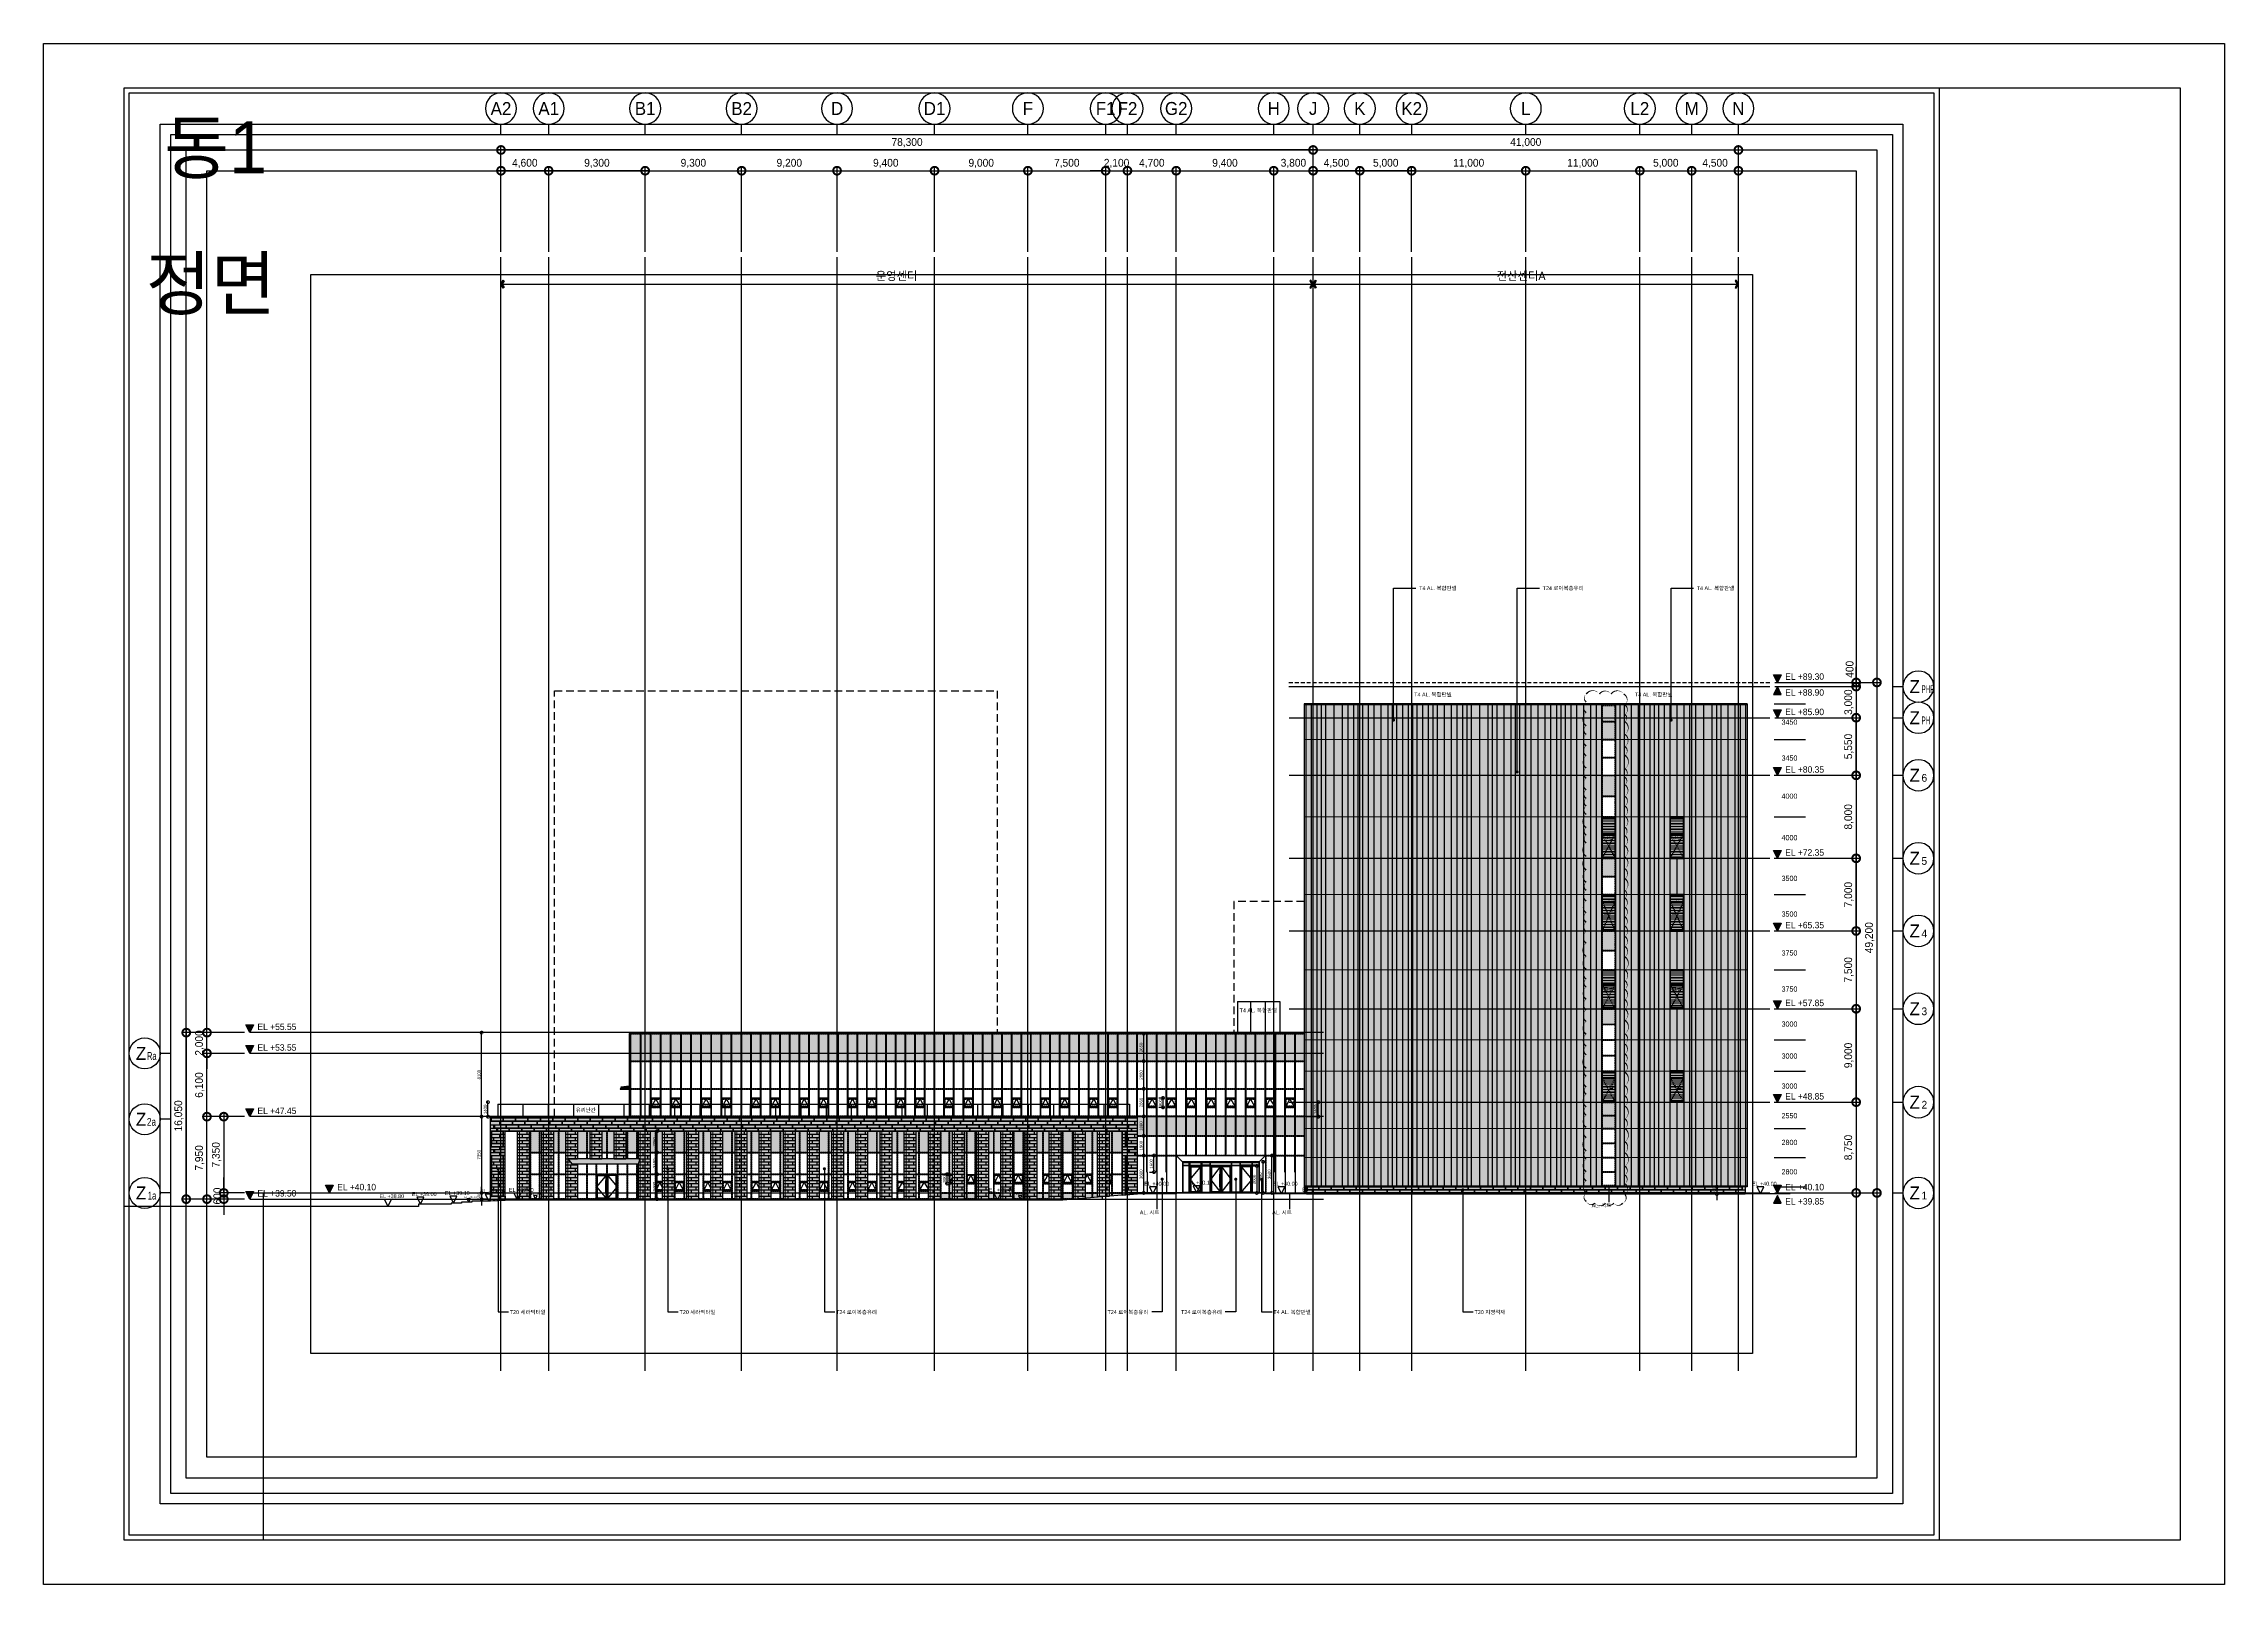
# Model space of a CAD drawing. Extents: x -430745 to 210250, y 0 to 148500.
# Drawn here: x 0 to 210250, y 0 to 148500 of the extents above; entities that cross this region are included whole.
import ezdxf
from ezdxf.enums import TextEntityAlignment as Align
from ezdxf.xclip import XClip

# ---------------------------------------------------------------- set-up
doc = ezdxf.new("R2010")
doc.units = 0
doc.header["$LTSCALE"] = 250
doc.header["$MEASUREMENT"] = 0
doc.header["$XCLIPFRAME"] = 2
for name, pattern in [('ACAD_ISO05W100', [33, 24, -3, 0, -3, 0, -3]), ('CEN', [62, 60, -1, 0, -1]), ('CENTER', [2, 1.25, -0.25, 0.25, -0.25]), ('DASHED', [0.75, 0.5, -0.25]), ('H1', [1.5, 1, -0.5]), ('HID', [2.3, 1.5, -0.8]), ('HIDDEN', [0.375, 0.25, -0.125])]:
    doc.linetypes.add(name, pattern=pattern)
doc.layers.get('0').update_dxf_attribs({"linetype": 'CONTINUOUS'})
doc.layers.get('Defpoints').update_dxf_attribs({"linetype": 'CONTINUOUS'})
for name, color, linetype, plot in [('# REV_260317~', 3, 'CONTINUOUS', False), ('# 레벨 계획', 193, 'CONTINUOUS', False), ('# 장비검토', 3, 'CONTINUOUS', False), ('NOPLOT', 193, 'CONTINUOUS', False), ('NOPLOT-TEXT', 41, 'CONTINUOUS', False)]:
    doc.layers.add(name, color=color, linetype=linetype, plot=plot)
for name, color, linetype in [('A-CEN', 1, 'CONTINUOUS'), ('A-DIM', 7, 'CONTINUOUS'), ('A-DOOR', 4, 'CONTINUOUS'), ('A-ELE-2', 2, 'CONTINUOUS'), ('A-ELE-252', 252, 'CONTINUOUS'), ('A-ELE-253', 253, 'CONTINUOUS'), ('A-ELE-254', 254, 'CONTINUOUS'), ('A-ELE-3', 3, 'CONTINUOUS'), ('A-ELE-5', 5, 'CONTINUOUS'), ('A-ELE-7', 7, 'CONTINUOUS'), ('A-ELE-8', 8, 'CONTINUOUS'), ('A-ELE-8 해치', 8, 'CONTINUOUS'), ('A-ELE-8 해치(세로)', 8, 'CONTINUOUS'), ('A-ETC-GLASS HANDRIAL', 5, 'CONTINUOUS'), ('A-HAT', 8, 'CONTINUOUS'), ('A-SITE', 2, 'ACAD_ISO05W100'), ('A-SYM-BUB', 3, 'CONTINUOUS'), ('A-SYM-LEVEL', 7, 'CONTINUOUS'), ('A-WIN', 4, 'CONTINUOUS'), ('A-WIN-9', 9, 'CONTINUOUS'), ('A-WIN-CEN', 1, 'CONTINUOUS'), ('A-WIN-HID', 9, 'DASHED'), ('BOUNDARY_추후 증축', 7, 'H1'), ('i-e-cyan', 4, 'CONTINUOUS')]:
    doc.layers.add(name, color=color, linetype=linetype)
doc.layers.add('A-ELE-9', color=9, linetype='CONTINUOUS', lineweight=5)
doc.styles.add('Gdim', font='')
doc.styles.add('Gtx', font='')
doc.styles.get('Gdim').set_extended_font_data('Dotum')
doc.styles.get('Gtx').set_extended_font_data('Dotum')
doc.dimstyles.new('Gdim100', dxfattribs={"dimscale": 100, "dimtxt": 3, "dimasz": 6, "dimexe": 1.5, "dimexo": 2, "dimgap": 1, "dimtad": 1, "dimdec": 0, "dimzin": 0, "dimdsep": 46, "dimtxsty": 'Gdim', "dimblk": 'DOTSMALL', "dimcen": 1.5, "dimdle": 1.5, "dimclrd": 1, "dimclre": 1, "dimclrt": 256, "dimazin": 0, "dimtfac": 1, "dimtdec": 0, "dimtix": 1, "dimtmove": 2, "dimatfit": 3, "dimldrblk": 'DOTSMALL', "dimfxl": 1.5, "dimtolj": 1, "dimtzin": 0, "dimlwd": -1, "dimlwe": -1, "dimarcsym": 0})
doc.dimstyles.new('Gdim200', dxfattribs={"dimscale": 200, "dimtxt": 3, "dimasz": 6, "dimexe": 1.5, "dimexo": 2, "dimgap": 1, "dimtad": 1, "dimdec": 0, "dimzin": 0, "dimdsep": 46, "dimlunit": 6, "dimtxsty": 'Gdim', "dimblk": 'DOTSMALL', "dimcen": 1.5, "dimdle": 1.5, "dimclrd": 1, "dimclre": 1, "dimclrt": 256, "dimazin": 0, "dimtfac": 1, "dimtdec": 0, "dimtix": 1, "dimtmove": 2, "dimatfit": 3, "dimldrblk": 'DOTSMALL', "dimfxl": 1.5, "dimtolj": 1, "dimtzin": 0, "dimlwd": -1, "dimlwe": -1, "dimarcsym": 0})
pattern_1 = [(50, (0, 0), (546.554, -47.8173), [57.15, -628.65]), (355, (0, 0), (-105.7285, 573.17), [45.72, -502.92]), (100.451, (45.55, -4), (440.8275, 525.35), [48.57, -534.27]), (46.1842, (0, 152.4), (813.237, -126.127), [85.725, -942.975]), (96.6356, (67.8, 141.9), (712.2127, 742.2767), [72.855, -801.405]), (351.184, (0, 152.4), (712.214, 742.2754), [68.58, -754.38]), (21, (76.2, 114.3), (454.8446, -306.7966), [57.15, -628.65]), (326, (76.2, 114.3), (185.406, 552.564), [45.72, -502.92]), (71.4514, (114.1, 88.73), (640.2495, 245.7686), [48.57, -534.27]), (37.5, (0, 0), (9.2658, 253.6651), [0, -496.824, 0, -510.54, 0, -504.825]), (7.5, (0, 0), (200.459, 300.5417), [0, -291.084, 0, -485.394, 0, -192.405]), (327.5, (-169.93, 0), (406.7718, -17.18623), [0, -190.5, 0, -594.36, 0, -788.67]), (317.5, (-246.13, 0), (444.3875, 76.2795), [0, -247.65, 0, -394.716, 0, -560.07])]
pattern_2 = [(0, (0, 0), (0, 150), [])]

# ---------------------------------------------------------------- blocks, each defined once
blk = doc.blocks.new('_DotSmall')
at = {"color": 0, "linetype": 'ByBlock', "const_width": 0.5}
blk.add_lwpolyline([(-0.0625, 0, 1), (0.0625, 0, 1)], format="xyb", close=True, dxfattribs=at)
blk = doc.blocks.new('*D34')
at = {"layer": 'A-DIM', "color": 1, "transparency": 16777216}
for p, q in [((14843095, -171905, 0), (14764045, -171905, 0)), ((14764420, -181738, 0), (14764420, -171530, 0)), ((14842720, -181738, 0), (14842720, -171530, 0))]:
    blk.add_line(p, q, dxfattribs=at)
at = {"layer": 'Defpoints', "color": 0, "transparency": 16777216}
for p in [(14764420, -171905, 0), (14764420, -182238, 0), (14842720, -182238, 0)]:
    blk.add_point(p, dxfattribs=at)
at = {"layer": 'A-DIM', "color": 1, "transparency": 16777216, "xscale": 1500, "yscale": 1500, "zscale": 1500, "rotation": 180}
blk.add_blockref('_DotSmall', (14764420, -171905, 0), dxfattribs=at)
at = {"layer": 'A-DIM', "color": 1, "transparency": 16777216, "xscale": 1500, "yscale": 1500, "zscale": 1500}
blk.add_blockref('_DotSmall', (14842720, -171905, 0), dxfattribs=at)
at = {"layer": 'A-DIM', "transparency": 16777216, "insert": (14803570, -171207, 0), "char_height": 750, "attachment_point": 5, "style": 'Gdim'}
blk.add_mtext('\\A1;78,300', dxfattribs=at)
blk = doc.blocks.new('*D35')
at = {"layer": 'A-DIM', "color": 1, "transparency": 16777216}
for p, q in [((14787245, -173905, 0), (14797195, -173905, 0)), ((14787620, -181738, 0), (14787620, -173530, 0)), ((14796820, -181738, 0), (14796820, -173530, 0))]:
    blk.add_line(p, q, dxfattribs=at)
at = {"layer": 'Defpoints', "color": 0, "transparency": 16777216}
for p in [(14796820, -173905, 0), (14787620, -182238, 0), (14796820, -182238, 0)]:
    blk.add_point(p, dxfattribs=at)
at = {"layer": 'A-DIM', "color": 1, "transparency": 16777216, "xscale": 1500, "yscale": 1500, "zscale": 1500, "rotation": 180}
blk.add_blockref('_DotSmall', (14787620, -173905, 0), dxfattribs=at)
at = {"layer": 'A-DIM', "color": 1, "transparency": 16777216, "xscale": 1500, "yscale": 1500, "zscale": 1500}
blk.add_blockref('_DotSmall', (14796820, -173905, 0), dxfattribs=at)
at = {"layer": 'A-DIM', "transparency": 16777216, "insert": (14792220, -173207, 0), "char_height": 750, "attachment_point": 5, "style": 'Gdim'}
blk.add_mtext('\\A1;9,200', dxfattribs=at)
blk = doc.blocks.new('*D36')
at = {"layer": 'A-DIM', "color": 1, "transparency": 16777216}
for p, q in [((14796445, -173905, 0), (14806595, -173905, 0)), ((14796820, -181738, 0), (14796820, -173530, 0)), ((14806220, -181738, 0), (14806220, -173530, 0))]:
    blk.add_line(p, q, dxfattribs=at)
at = {"layer": 'Defpoints', "color": 0, "transparency": 16777216}
for p in [(14806220, -173905, 0), (14796820, -182238, 0), (14806220, -182238, 0)]:
    blk.add_point(p, dxfattribs=at)
at = {"layer": 'A-DIM', "color": 1, "transparency": 16777216, "xscale": 1500, "yscale": 1500, "zscale": 1500, "rotation": 180}
blk.add_blockref('_DotSmall', (14796820, -173905, 0), dxfattribs=at)
at = {"layer": 'A-DIM', "color": 1, "transparency": 16777216, "xscale": 1500, "yscale": 1500, "zscale": 1500}
blk.add_blockref('_DotSmall', (14806220, -173905, 0), dxfattribs=at)
at = {"layer": 'A-DIM', "transparency": 16777216, "insert": (14801520, -173207, 0), "char_height": 750, "attachment_point": 5, "style": 'Gdim'}
blk.add_mtext('\\A1;9,400', dxfattribs=at)
blk = doc.blocks.new('*D37')
at = {"layer": 'A-DIM', "color": 1, "transparency": 16777216}
for p, q in [((14778695, -173905, 0), (14768645, -173905, 0)), ((14769020, -181738, 0), (14769020, -173530, 0)), ((14778320, -181738, 0), (14778320, -173530, 0))]:
    blk.add_line(p, q, dxfattribs=at)
at = {"layer": 'Defpoints', "color": 0, "transparency": 16777216}
for p in [(14769020, -173905, 0), (14769020, -182238, 0), (14778320, -182238, 0)]:
    blk.add_point(p, dxfattribs=at)
at = {"layer": 'A-DIM', "color": 1, "transparency": 16777216, "xscale": 1500, "yscale": 1500, "zscale": 1500, "rotation": 180}
blk.add_blockref('_DotSmall', (14769020, -173905, 0), dxfattribs=at)
at = {"layer": 'A-DIM', "color": 1, "transparency": 16777216, "xscale": 1500, "yscale": 1500, "zscale": 1500}
blk.add_blockref('_DotSmall', (14778320, -173905, 0), dxfattribs=at)
at = {"layer": 'A-DIM', "transparency": 16777216, "insert": (14773670, -173207, 0), "char_height": 750, "attachment_point": 5, "style": 'Gdim'}
blk.add_mtext('\\A1;9,300', dxfattribs=at)
blk = doc.blocks.new('*D38')
at = {"layer": 'A-DIM', "color": 1, "transparency": 16777216}
for p, q in [((14769395, -173905, 0), (14764045, -173905, 0)), ((14764420, -181738, 0), (14764420, -173530, 0)), ((14769020, -181738, 0), (14769020, -173530, 0))]:
    blk.add_line(p, q, dxfattribs=at)
at = {"layer": 'Defpoints', "color": 0, "transparency": 16777216}
for p in [(14764420, -173905, 0), (14764420, -182238, 0), (14769020, -182238, 0)]:
    blk.add_point(p, dxfattribs=at)
at = {"layer": 'A-DIM', "color": 1, "transparency": 16777216, "xscale": 1500, "yscale": 1500, "zscale": 1500, "rotation": 180}
blk.add_blockref('_DotSmall', (14764420, -173905, 0), dxfattribs=at)
at = {"layer": 'A-DIM', "color": 1, "transparency": 16777216, "xscale": 1500, "yscale": 1500, "zscale": 1500}
blk.add_blockref('_DotSmall', (14769020, -173905, 0), dxfattribs=at)
at = {"layer": 'A-DIM', "transparency": 16777216, "insert": (14766720, -173207, 0), "char_height": 750, "attachment_point": 5, "style": 'Gdim'}
blk.add_mtext('\\A1;4,600', dxfattribs=at)
blk = doc.blocks.new('*D39')
at = {"layer": 'A-DIM', "color": 1, "transparency": 16777216}
for p, q in [((14777945, -173905, 0), (14787995, -173905, 0)), ((14778320, -181738, 0), (14778320, -173530, 0)), ((14787620, -181738, 0), (14787620, -173530, 0))]:
    blk.add_line(p, q, dxfattribs=at)
at = {"layer": 'Defpoints', "color": 0, "transparency": 16777216}
for p in [(14787620, -173905, 0), (14778320, -182238, 0), (14787620, -182238, 0)]:
    blk.add_point(p, dxfattribs=at)
at = {"layer": 'A-DIM', "color": 1, "transparency": 16777216, "xscale": 1500, "yscale": 1500, "zscale": 1500, "rotation": 180}
blk.add_blockref('_DotSmall', (14778320, -173905, 0), dxfattribs=at)
at = {"layer": 'A-DIM', "color": 1, "transparency": 16777216, "xscale": 1500, "yscale": 1500, "zscale": 1500}
blk.add_blockref('_DotSmall', (14787620, -173905, 0), dxfattribs=at)
at = {"layer": 'A-DIM', "transparency": 16777216, "insert": (14782970, -173207, 0), "char_height": 750, "attachment_point": 5, "style": 'Gdim'}
blk.add_mtext('\\A1;9,300', dxfattribs=at)
blk = doc.blocks.new('*D40')
at = {"layer": 'A-DIM', "color": 1, "transparency": 16777216}
for p, q in [((14852595, -173905, 0), (14846845, -173905, 0)), ((14847220, -181738, 0), (14847220, -173530, 0)), ((14852220, -181738, 0), (14852220, -173530, 0))]:
    blk.add_line(p, q, dxfattribs=at)
at = {"layer": 'Defpoints', "color": 0, "transparency": 16777216}
for p in [(14847220, -173905, 0), (14847220, -182238, 0), (14852220, -182238, 0)]:
    blk.add_point(p, dxfattribs=at)
at = {"layer": 'A-DIM', "color": 1, "transparency": 16777216, "xscale": 1500, "yscale": 1500, "zscale": 1500, "rotation": 180}
blk.add_blockref('_DotSmall', (14847220, -173905, 0), dxfattribs=at)
at = {"layer": 'A-DIM', "color": 1, "transparency": 16777216, "xscale": 1500, "yscale": 1500, "zscale": 1500}
blk.add_blockref('_DotSmall', (14852220, -173905, 0), dxfattribs=at)
at = {"layer": 'A-DIM', "transparency": 16777216, "insert": (14849720, -173207, 0), "char_height": 750, "attachment_point": 5, "style": 'Gdim'}
blk.add_mtext('\\A1;5,000', dxfattribs=at)
blk = doc.blocks.new('*D41')
at = {"layer": 'A-DIM', "color": 1, "transparency": 16777216}
for p, q in [((14847595, -173905, 0), (14842345, -173905, 0)), ((14842720, -181738, 0), (14842720, -173530, 0)), ((14847220, -181738, 0), (14847220, -173530, 0))]:
    blk.add_line(p, q, dxfattribs=at)
at = {"layer": 'Defpoints', "color": 0, "transparency": 16777216}
for p in [(14842720, -173905, 0), (14842720, -182238, 0), (14847220, -182238, 0)]:
    blk.add_point(p, dxfattribs=at)
at = {"layer": 'A-DIM', "color": 1, "transparency": 16777216, "xscale": 1500, "yscale": 1500, "zscale": 1500, "rotation": 180}
blk.add_blockref('_DotSmall', (14842720, -173905, 0), dxfattribs=at)
at = {"layer": 'A-DIM', "color": 1, "transparency": 16777216, "xscale": 1500, "yscale": 1500, "zscale": 1500}
blk.add_blockref('_DotSmall', (14847220, -173905, 0), dxfattribs=at)
at = {"layer": 'A-DIM', "transparency": 16777216, "insert": (14844970, -173207, 0), "char_height": 750, "attachment_point": 5, "style": 'Gdim'}
blk.add_mtext('\\A1;4,500', dxfattribs=at)
blk = doc.blocks.new('*D42')
at = {"layer": 'A-DIM', "color": 1, "transparency": 16777216}
for p, q in [((14862845, -173905, 0), (14874595, -173905, 0)), ((14863220, -181738, 0), (14863220, -173530, 0)), ((14874220, -181738, 0), (14874220, -173530, 0))]:
    blk.add_line(p, q, dxfattribs=at)
at = {"layer": 'Defpoints', "color": 0, "transparency": 16777216}
for p in [(14874220, -173905, 0), (14863220, -182238, 0), (14874220, -182238, 0)]:
    blk.add_point(p, dxfattribs=at)
at = {"layer": 'A-DIM', "color": 1, "transparency": 16777216, "xscale": 1500, "yscale": 1500, "zscale": 1500, "rotation": 180}
blk.add_blockref('_DotSmall', (14863220, -173905, 0), dxfattribs=at)
at = {"layer": 'A-DIM', "color": 1, "transparency": 16777216, "xscale": 1500, "yscale": 1500, "zscale": 1500}
blk.add_blockref('_DotSmall', (14874220, -173905, 0), dxfattribs=at)
at = {"layer": 'A-DIM', "transparency": 16777216, "insert": (14868720, -173207, 0), "char_height": 750, "attachment_point": 5, "style": 'Gdim'}
blk.add_mtext('\\A1;11,000', dxfattribs=at)
blk = doc.blocks.new('*D43')
at = {"layer": 'A-DIM', "color": 1, "transparency": 16777216}
for p, q in [((14878845, -173905, 0), (14884095, -173905, 0)), ((14879220, -181738, 0), (14879220, -173530, 0)), ((14883720, -181738, 0), (14883720, -173530, 0))]:
    blk.add_line(p, q, dxfattribs=at)
at = {"layer": 'Defpoints', "color": 0, "transparency": 16777216}
for p in [(14883720, -173905, 0), (14879220, -182238, 0), (14883720, -182238, 0)]:
    blk.add_point(p, dxfattribs=at)
at = {"layer": 'A-DIM', "color": 1, "transparency": 16777216, "xscale": 1500, "yscale": 1500, "zscale": 1500, "rotation": 180}
blk.add_blockref('_DotSmall', (14879220, -173905, 0), dxfattribs=at)
at = {"layer": 'A-DIM', "color": 1, "transparency": 16777216, "xscale": 1500, "yscale": 1500, "zscale": 1500}
blk.add_blockref('_DotSmall', (14883720, -173905, 0), dxfattribs=at)
at = {"layer": 'A-DIM', "transparency": 16777216, "insert": (14881470, -173207, 0), "char_height": 750, "attachment_point": 5, "style": 'Gdim'}
blk.add_mtext('\\A1;4,500', dxfattribs=at)
blk = doc.blocks.new('*D44')
at = {"layer": 'A-DIM', "color": 1, "transparency": 16777216}
for p, q in [((14838545, -173905, 0), (14843095, -173905, 0)), ((14838920, -181738, 0), (14838920, -173530, 0)), ((14842720, -181738, 0), (14842720, -173530, 0))]:
    blk.add_line(p, q, dxfattribs=at)
at = {"layer": 'Defpoints', "color": 0, "transparency": 16777216}
for p in [(14842720, -173905, 0), (14838920, -182238, 0), (14842720, -182238, 0)]:
    blk.add_point(p, dxfattribs=at)
at = {"layer": 'A-DIM', "color": 1, "transparency": 16777216, "xscale": 1500, "yscale": 1500, "zscale": 1500, "rotation": 180}
blk.add_blockref('_DotSmall', (14838920, -173905, 0), dxfattribs=at)
at = {"layer": 'A-DIM', "color": 1, "transparency": 16777216, "xscale": 1500, "yscale": 1500, "zscale": 1500}
blk.add_blockref('_DotSmall', (14842720, -173905, 0), dxfattribs=at)
at = {"layer": 'A-DIM', "transparency": 16777216, "insert": (14840820, -173207, 0), "char_height": 750, "attachment_point": 5, "style": 'Gdim'}
blk.add_mtext('\\A1;3,800', dxfattribs=at)
blk = doc.blocks.new('*D45')
at = {"layer": 'A-DIM', "color": 1, "transparency": 16777216}
for p, q in [((14805845, -173905, 0), (14815595, -173905, 0)), ((14806220, -181738, 0), (14806220, -173530, 0)), ((14815220, -181738, 0), (14815220, -173530, 0))]:
    blk.add_line(p, q, dxfattribs=at)
at = {"layer": 'Defpoints', "color": 0, "transparency": 16777216}
for p in [(14815220, -173905, 0), (14806220, -182238, 0), (14815220, -182238, 0)]:
    blk.add_point(p, dxfattribs=at)
at = {"layer": 'A-DIM', "color": 1, "transparency": 16777216, "xscale": 1500, "yscale": 1500, "zscale": 1500, "rotation": 180}
blk.add_blockref('_DotSmall', (14806220, -173905, 0), dxfattribs=at)
at = {"layer": 'A-DIM', "color": 1, "transparency": 16777216, "xscale": 1500, "yscale": 1500, "zscale": 1500}
blk.add_blockref('_DotSmall', (14815220, -173905, 0), dxfattribs=at)
at = {"layer": 'A-DIM', "transparency": 16777216, "insert": (14810720, -173207, 0), "char_height": 750, "attachment_point": 5, "style": 'Gdim'}
blk.add_mtext('\\A1;9,000', dxfattribs=at)
blk = doc.blocks.new('*D46')
at = {"layer": 'A-DIM', "color": 1, "transparency": 16777216}
for p, q in [((14824445, -173905), (14829895, -173905)), ((14824820, -181738), (14824820, -173530)), ((14829520, -181738), (14829520, -173530))]:
    blk.add_line(p, q, dxfattribs=at)
at = {"layer": 'Defpoints', "color": 0, "transparency": 16777216}
for p in [(14829520, -173905), (14824820, -182238, 0), (14829520, -182238, 0)]:
    blk.add_point(p, dxfattribs=at)
at = {"layer": 'A-DIM', "color": 1, "transparency": 16777216, "xscale": 1500, "yscale": 1500, "zscale": 1500, "rotation": 180}
blk.add_blockref('_DotSmall', (14824820, -173905), dxfattribs=at)
at = {"layer": 'A-DIM', "color": 1, "transparency": 16777216, "xscale": 1500, "yscale": 1500, "zscale": 1500}
blk.add_blockref('_DotSmall', (14829520, -173905), dxfattribs=at)
at = {"layer": 'A-DIM', "transparency": 16777216, "insert": (14827170, -173207), "char_height": 750, "attachment_point": 5, "style": 'Gdim'}
blk.add_mtext('\\A1;4,700', dxfattribs=at)
blk = doc.blocks.new('*D47')
at = {"layer": 'A-DIM', "color": 1, "transparency": 16777216}
for p, q in [((14829145, -173905, 0), (14839295, -173905, 0)), ((14829520, -181738, 0), (14829520, -173530, 0)), ((14838920, -181738, 0), (14838920, -173530, 0))]:
    blk.add_line(p, q, dxfattribs=at)
at = {"layer": 'Defpoints', "color": 0, "transparency": 16777216}
for p in [(14838920, -173905, 0), (14829520, -182238, 0), (14838920, -182238, 0)]:
    blk.add_point(p, dxfattribs=at)
at = {"layer": 'A-DIM', "color": 1, "transparency": 16777216, "xscale": 1500, "yscale": 1500, "zscale": 1500, "rotation": 180}
blk.add_blockref('_DotSmall', (14829520, -173905, 0), dxfattribs=at)
at = {"layer": 'A-DIM', "color": 1, "transparency": 16777216, "xscale": 1500, "yscale": 1500, "zscale": 1500}
blk.add_blockref('_DotSmall', (14838920, -173905, 0), dxfattribs=at)
at = {"layer": 'A-DIM', "transparency": 16777216, "insert": (14834220, -173207, 0), "char_height": 750, "attachment_point": 5, "style": 'Gdim'}
blk.add_mtext('\\A1;9,400', dxfattribs=at)
blk = doc.blocks.new('*D48')
at = {"layer": 'A-DIM', "color": 1, "transparency": 16777216}
for p, q in [((14842345, -171905, 0), (14884095, -171905, 0)), ((14842720, -181738, 0), (14842720, -171530, 0)), ((14883720, -181738, 0), (14883720, -171530, 0))]:
    blk.add_line(p, q, dxfattribs=at)
at = {"layer": 'Defpoints', "color": 0, "transparency": 16777216}
for p in [(14883720, -171905, 0), (14842720, -182238, 0), (14883720, -182238, 0)]:
    blk.add_point(p, dxfattribs=at)
at = {"layer": 'A-DIM', "color": 1, "transparency": 16777216, "xscale": 1500, "yscale": 1500, "zscale": 1500, "rotation": 180}
blk.add_blockref('_DotSmall', (14842720, -171905, 0), dxfattribs=at)
at = {"layer": 'A-DIM', "color": 1, "transparency": 16777216, "xscale": 1500, "yscale": 1500, "zscale": 1500}
blk.add_blockref('_DotSmall', (14883720, -171905, 0), dxfattribs=at)
at = {"layer": 'A-DIM', "transparency": 16777216, "insert": (14863220, -171207, 0), "char_height": 750, "attachment_point": 5, "style": 'Gdim'}
blk.add_mtext('\\A1;41,000', dxfattribs=at)
blk = doc.blocks.new('*D49')
at = {"layer": 'A-DIM', "color": 1, "transparency": 16777216}
for p, q in [((14887242, -263676), (14895450, -263676)), ((14895075, -263301), (14895075, -272801)), ((14887242, -272426), (14895450, -272426))]:
    blk.add_line(p, q, dxfattribs=at)
at = {"layer": 'Defpoints', "color": 0, "transparency": 16777216}
for p in [(14886742, -263676), (14886742, -272426), (14895075, -272426)]:
    blk.add_point(p, dxfattribs=at)
at = {"layer": 'A-DIM', "color": 1, "transparency": 16777216, "xscale": 1500, "yscale": 1500, "zscale": 1500}
for p, rotation in [((14895075, -263676), 90), ((14895075, -272426), 270)]:
    blk.add_blockref('_DotSmall', p, dxfattribs=dict(at, rotation=rotation))
at = {"layer": 'A-DIM', "transparency": 16777216, "insert": (14894377, -268051), "char_height": 750, "attachment_point": 5, "rotation": 90, "style": 'Gdim'}
blk.add_mtext('\\A1;8,750', dxfattribs=at)
blk = doc.blocks.new('*D50')
at = {"layer": 'A-DIM', "color": 1, "transparency": 16777216}
for p, q in [((14897075, -222851), (14897075, -272801)), ((14887242, -223226), (14897450, -223226)), ((14887242, -272426), (14897450, -272426))]:
    blk.add_line(p, q, dxfattribs=at)
at = {"layer": 'Defpoints', "color": 0, "transparency": 16777216}
for p in [(14886742, -223226, 0), (14886742, -272426), (14897075, -272426)]:
    blk.add_point(p, dxfattribs=at)
at = {"layer": 'A-DIM', "color": 1, "transparency": 16777216, "xscale": 1500, "yscale": 1500, "zscale": 1500}
for p, rotation in [((14897075, -223226), 90), ((14897075, -272426), 270)]:
    blk.add_blockref('_DotSmall', p, dxfattribs=dict(at, rotation=rotation))
at = {"layer": 'A-DIM', "transparency": 16777216, "insert": (14896377, -247826), "char_height": 750, "attachment_point": 5, "rotation": 90, "style": 'Gdim'}
blk.add_mtext('\\A1;49,200', dxfattribs=at)
blk = doc.blocks.new('*D51')
at = {"layer": 'A-DIM', "color": 1, "transparency": 16777216}
for p, q in [((14895075, -264051), (14895075, -254301)), ((14887242, -254676), (14895450, -254676)), ((14887242, -263676), (14895450, -263676))]:
    blk.add_line(p, q, dxfattribs=at)
at = {"layer": 'Defpoints', "color": 0, "transparency": 16777216}
for p in [(14886742, -254676), (14895075, -254676), (14886742, -263676)]:
    blk.add_point(p, dxfattribs=at)
at = {"layer": 'A-DIM', "color": 1, "transparency": 16777216, "xscale": 1500, "yscale": 1500, "zscale": 1500}
for p, rotation in [((14895075, -254676), 90), ((14895075, -263676), 270)]:
    blk.add_blockref('_DotSmall', p, dxfattribs=dict(at, rotation=rotation))
at = {"layer": 'A-DIM', "transparency": 16777216, "insert": (14894377, -259176), "char_height": 750, "attachment_point": 5, "rotation": 90, "style": 'Gdim'}
blk.add_mtext('\\A1;9,000', dxfattribs=at)
blk = doc.blocks.new('*D52')
at = {"layer": 'A-DIM', "color": 1, "transparency": 16777216}
for p, q in [((14887242, -247176), (14895450, -247176)), ((14895075, -246801), (14895075, -255051)), ((14887242, -254676), (14895450, -254676))]:
    blk.add_line(p, q, dxfattribs=at)
at = {"layer": 'Defpoints', "color": 0, "transparency": 16777216}
for p in [(14886742, -247176), (14886742, -254676), (14895075, -254676)]:
    blk.add_point(p, dxfattribs=at)
at = {"layer": 'A-DIM', "color": 1, "transparency": 16777216, "xscale": 1500, "yscale": 1500, "zscale": 1500}
for p, rotation in [((14895075, -247176), 90), ((14895075, -254676), 270)]:
    blk.add_blockref('_DotSmall', p, dxfattribs=dict(at, rotation=rotation))
at = {"layer": 'A-DIM', "transparency": 16777216, "insert": (14894377, -250926), "char_height": 750, "attachment_point": 5, "rotation": 90, "style": 'Gdim'}
blk.add_mtext('\\A1;7,500', dxfattribs=at)
blk = doc.blocks.new('*D53')
at = {"layer": 'A-DIM', "color": 1, "transparency": 16777216}
for p, q in [((14887242, -240176), (14895450, -240176)), ((14895075, -247551), (14895075, -239801)), ((14887242, -247176), (14895450, -247176))]:
    blk.add_line(p, q, dxfattribs=at)
at = {"layer": 'Defpoints', "color": 0, "transparency": 16777216}
for p in [(14886742, -240176), (14895075, -240176), (14886742, -247176)]:
    blk.add_point(p, dxfattribs=at)
at = {"layer": 'A-DIM', "color": 1, "transparency": 16777216, "xscale": 1500, "yscale": 1500, "zscale": 1500}
for p, rotation in [((14895075, -240176), 90), ((14895075, -247176), 270)]:
    blk.add_blockref('_DotSmall', p, dxfattribs=dict(at, rotation=rotation))
at = {"layer": 'A-DIM', "transparency": 16777216, "insert": (14894377, -243676), "char_height": 750, "attachment_point": 5, "rotation": 90, "style": 'Gdim'}
blk.add_mtext('\\A1;7,000', dxfattribs=at)
blk = doc.blocks.new('*D54')
at = {"layer": 'A-DIM', "color": 1, "transparency": 16777216}
for p, q in [((14887242, -232176), (14895450, -232176)), ((14895075, -231801), (14895075, -240551)), ((14887242, -240176), (14895450, -240176))]:
    blk.add_line(p, q, dxfattribs=at)
at = {"layer": 'Defpoints', "color": 0, "transparency": 16777216}
for p in [(14886742, -232176), (14886742, -240176), (14895075, -240176)]:
    blk.add_point(p, dxfattribs=at)
at = {"layer": 'A-DIM', "color": 1, "transparency": 16777216, "xscale": 1500, "yscale": 1500, "zscale": 1500}
for p, rotation in [((14895075, -232176), 90), ((14895075, -240176), 270)]:
    blk.add_blockref('_DotSmall', p, dxfattribs=dict(at, rotation=rotation))
at = {"layer": 'A-DIM', "transparency": 16777216, "insert": (14894377, -236176), "char_height": 750, "attachment_point": 5, "rotation": 90, "style": 'Gdim'}
blk.add_mtext('\\A1;8,000', dxfattribs=at)
blk = doc.blocks.new('*D55')
at = {"layer": 'A-DIM', "color": 1, "transparency": 16777216}
for p, q in [((14887242, -226626), (14895450, -226626)), ((14895075, -232551), (14895075, -226251)), ((14887242, -232176), (14895450, -232176))]:
    blk.add_line(p, q, dxfattribs=at)
at = {"layer": 'Defpoints', "color": 0, "transparency": 16777216}
for p in [(14886742, -226626, 0), (14895075, -226626), (14886742, -232176)]:
    blk.add_point(p, dxfattribs=at)
at = {"layer": 'A-DIM', "color": 1, "transparency": 16777216, "xscale": 1500, "yscale": 1500, "zscale": 1500}
for p, rotation in [((14895075, -226626), 90), ((14895075, -232176), 270)]:
    blk.add_blockref('_DotSmall', p, dxfattribs=dict(at, rotation=rotation))
at = {"layer": 'A-DIM', "transparency": 16777216, "insert": (14894377, -229401), "char_height": 750, "attachment_point": 5, "rotation": 90, "style": 'Gdim'}
blk.add_mtext('\\A1;5,550', dxfattribs=at)
blk = doc.blocks.new('*D56')
at = {"layer": 'A-DIM', "color": 1, "transparency": 16777216}
for p, q in [((14895075, -223626), (14895075, -222126)), ((14887242, -223626), (14895450, -223626)), ((14895075, -223626), (14895075, -226626)), ((14887242, -226626), (14895450, -226626)), ((14895075, -226626), (14895075, -228126))]:
    blk.add_line(p, q, dxfattribs=at)
at = {"layer": 'Defpoints', "color": 0, "transparency": 16777216}
for p in [(14886742, -223626, 0), (14886742, -226626, 0), (14895075, -226626)]:
    blk.add_point(p, dxfattribs=at)
at = {"layer": 'A-DIM', "color": 1, "transparency": 16777216, "xscale": 1500, "yscale": 1500, "zscale": 1500}
for p, rotation in [((14895075, -223626), 270), ((14895075, -226626), 90)]:
    blk.add_blockref('_DotSmall', p, dxfattribs=dict(at, rotation=rotation))
at = {"layer": 'A-DIM', "transparency": 16777216, "insert": (14894377, -225126), "char_height": 750, "attachment_point": 5, "rotation": 90, "style": 'Gdim'}
blk.add_mtext('\\A1;3,000', dxfattribs=at)
blk = doc.blocks.new('*D57')
at = {"layer": 'A-DIM', "color": 1, "transparency": 16777216}
for p, q in [((14873845, -173905, 0), (14879595, -173905, 0)), ((14874220, -181738, 0), (14874220, -173530, 0)), ((14879220, -181738, 0), (14879220, -173530, 0))]:
    blk.add_line(p, q, dxfattribs=at)
at = {"layer": 'Defpoints', "color": 0, "transparency": 16777216}
for p in [(14879220, -173905, 0), (14874220, -182238, 0), (14879220, -182238, 0)]:
    blk.add_point(p, dxfattribs=at)
at = {"layer": 'A-DIM', "color": 1, "transparency": 16777216, "xscale": 1500, "yscale": 1500, "zscale": 1500, "rotation": 180}
blk.add_blockref('_DotSmall', (14874220, -173905, 0), dxfattribs=at)
at = {"layer": 'A-DIM', "color": 1, "transparency": 16777216, "xscale": 1500, "yscale": 1500, "zscale": 1500}
blk.add_blockref('_DotSmall', (14879220, -173905, 0), dxfattribs=at)
at = {"layer": 'A-DIM', "transparency": 16777216, "insert": (14876720, -173207, 0), "char_height": 750, "attachment_point": 5, "style": 'Gdim'}
blk.add_mtext('\\A1;5,000', dxfattribs=at)
blk = doc.blocks.new('*D58')
at = {"layer": 'A-DIM', "color": 1, "transparency": 16777216}
for p, q in [((14851845, -173905, 0), (14863595, -173905, 0)), ((14852220, -181738, 0), (14852220, -173530, 0)), ((14863220, -181738, 0), (14863220, -173530, 0))]:
    blk.add_line(p, q, dxfattribs=at)
at = {"layer": 'Defpoints', "color": 0, "transparency": 16777216}
for p in [(14863220, -173905, 0), (14852220, -182238, 0), (14863220, -182238, 0)]:
    blk.add_point(p, dxfattribs=at)
at = {"layer": 'A-DIM', "color": 1, "transparency": 16777216, "xscale": 1500, "yscale": 1500, "zscale": 1500, "rotation": 180}
blk.add_blockref('_DotSmall', (14852220, -173905, 0), dxfattribs=at)
at = {"layer": 'A-DIM', "color": 1, "transparency": 16777216, "xscale": 1500, "yscale": 1500, "zscale": 1500}
blk.add_blockref('_DotSmall', (14863220, -173905, 0), dxfattribs=at)
at = {"layer": 'A-DIM', "transparency": 16777216, "insert": (14857720, -173207, 0), "char_height": 750, "attachment_point": 5, "style": 'Gdim'}
blk.add_mtext('\\A1;11,000', dxfattribs=at)
blk = doc.blocks.new('*D59')
at = {"layer": 'A-DIM', "color": 1, "transparency": 16777216}
for p, q in [((14822720, -173905), (14821220, -173905)), ((14822720, -181738), (14822720, -173530)), ((14822720, -173905), (14824820, -173905)), ((14824820, -181738), (14824820, -173530)), ((14824820, -173905), (14826320, -173905))]:
    blk.add_line(p, q, dxfattribs=at)
at = {"layer": 'Defpoints', "color": 0, "transparency": 16777216}
for p in [(14824820, -173905), (14822720, -182238, 0), (14824820, -182238, 0)]:
    blk.add_point(p, dxfattribs=at)
at = {"layer": 'A-DIM', "color": 1, "transparency": 16777216, "xscale": 1500, "yscale": 1500, "zscale": 1500}
blk.add_blockref('_DotSmall', (14822720, -173905), dxfattribs=at)
at = {"layer": 'A-DIM', "color": 1, "transparency": 16777216, "xscale": 1500, "yscale": 1500, "zscale": 1500, "rotation": 180}
blk.add_blockref('_DotSmall', (14824820, -173905), dxfattribs=at)
at = {"layer": 'A-DIM', "transparency": 16777216, "insert": (14823770, -173207), "char_height": 750, "attachment_point": 5, "style": 'Gdim'}
blk.add_mtext('\\A1;2,100', dxfattribs=at)
blk = doc.blocks.new('*D60')
at = {"layer": 'A-DIM', "color": 1, "transparency": 16777216}
for p, q in [((14814845, -173905), (14823095, -173905)), ((14815220, -181738), (14815220, -173530)), ((14822720, -181738), (14822720, -173530))]:
    blk.add_line(p, q, dxfattribs=at)
at = {"layer": 'Defpoints', "color": 0, "transparency": 16777216}
for p in [(14822720, -173905), (14815220, -182238), (14822720, -182238, 0)]:
    blk.add_point(p, dxfattribs=at)
at = {"layer": 'A-DIM', "color": 1, "transparency": 16777216, "xscale": 1500, "yscale": 1500, "zscale": 1500, "rotation": 180}
blk.add_blockref('_DotSmall', (14815220, -173905), dxfattribs=at)
at = {"layer": 'A-DIM', "color": 1, "transparency": 16777216, "xscale": 1500, "yscale": 1500, "zscale": 1500}
blk.add_blockref('_DotSmall', (14822720, -173905), dxfattribs=at)
at = {"layer": 'A-DIM', "transparency": 16777216, "insert": (14818970, -173207), "char_height": 750, "attachment_point": 5, "style": 'Gdim'}
blk.add_mtext('\\A1;7,500', dxfattribs=at)
blk = doc.blocks.new('*D61')
at = {"layer": 'A-DIM', "color": 1, "transparency": 16777216}
for p, q in [((14736075, -265451, 0), (14736075, -258601, 0)), ((14739693, -258976, 0), (14735700, -258976, 0)), ((14739693, -265076, 0), (14735700, -265076, 0))]:
    blk.add_line(p, q, dxfattribs=at)
at = {"layer": 'Defpoints', "color": 0, "transparency": 16777216}
for p in [(14736075, -258976, 0), (14740193, -258976, 0), (14740193, -265076, 0)]:
    blk.add_point(p, dxfattribs=at)
at = {"layer": 'A-DIM', "color": 1, "transparency": 16777216, "xscale": 1500, "yscale": 1500, "zscale": 1500}
for p, rotation in [((14736075, -258976, 0), 90), ((14736075, -265076, 0), 270)]:
    blk.add_blockref('_DotSmall', p, dxfattribs=dict(at, rotation=rotation))
at = {"layer": 'A-DIM', "transparency": 16777216, "insert": (14735377, -262026, 0), "char_height": 750, "attachment_point": 5, "rotation": 90, "style": 'Gdim'}
blk.add_mtext('\\A1;6,100', dxfattribs=at)
blk = doc.blocks.new('*D62')
at = {"layer": 'A-DIM', "color": 1, "transparency": 16777216}
for p, q in [((14739693, -256976, 0), (14733700, -256976, 0)), ((14734075, -256601, 0), (14734075, -273401, 0)), ((14739693, -273026, 0), (14733700, -273026, 0))]:
    blk.add_line(p, q, dxfattribs=at)
at = {"layer": 'Defpoints', "color": 0, "transparency": 16777216}
for p in [(14740193, -256976, 0), (14734075, -273026, 0), (14740193, -273026, 0)]:
    blk.add_point(p, dxfattribs=at)
at = {"layer": 'A-DIM', "color": 1, "transparency": 16777216, "xscale": 1500, "yscale": 1500, "zscale": 1500}
for p, rotation in [((14734075, -256976, 0), 90), ((14734075, -273026, 0), 270)]:
    blk.add_blockref('_DotSmall', p, dxfattribs=dict(at, rotation=rotation))
at = {"layer": 'A-DIM', "transparency": 16777216, "insert": (14733377, -265001, 0), "char_height": 750, "attachment_point": 5, "rotation": 90, "style": 'Gdim'}
blk.add_mtext('\\A1;16,050', dxfattribs=at)
blk = doc.blocks.new('*D63')
at = {"layer": 'A-DIM', "color": 1, "transparency": 16777216}
for p, q in [((14736075, -256976, 0), (14736075, -255476, 0)), ((14739693, -256976, 0), (14735700, -256976, 0)), ((14736075, -258976, 0), (14736075, -256976, 0)), ((14739693, -258976, 0), (14735700, -258976, 0)), ((14736075, -258976, 0), (14736075, -260476, 0))]:
    blk.add_line(p, q, dxfattribs=at)
at = {"layer": 'Defpoints', "color": 0, "transparency": 16777216}
for p in [(14736075, -256976, 0), (14740193, -256976, 0), (14740193, -258976, 0)]:
    blk.add_point(p, dxfattribs=at)
at = {"layer": 'A-DIM', "color": 1, "transparency": 16777216, "xscale": 1500, "yscale": 1500, "zscale": 1500}
for p, rotation in [((14736075, -256976, 0), 270), ((14736075, -258976, 0), 90)]:
    blk.add_blockref('_DotSmall', p, dxfattribs=dict(at, rotation=rotation))
at = {"layer": 'A-DIM', "transparency": 16777216, "insert": (14735377, -257976, 0), "char_height": 750, "attachment_point": 5, "rotation": 90, "style": 'Gdim'}
blk.add_mtext('\\A1;2,000', dxfattribs=at)
blk = doc.blocks.new('*D64')
at = {"layer": 'A-DIM', "color": 1, "transparency": 16777216}
for p, q in [((14737697, -272426, 0), (14737697, -270926, 0)), ((14739693, -272426, 0), (14737322, -272426, 0)), ((14739693, -273026, 0), (14737322, -273026, 0)), ((14737697, -272426, 0), (14737697, -273026, 0)), ((14737697, -273026, 0), (14737697, -274526, 0))]:
    blk.add_line(p, q, dxfattribs=at)
at = {"layer": 'Defpoints', "color": 0, "transparency": 16777216}
for p in [(14737697, -273026, 0), (14740193, -272426, 0), (14740193, -273026, 0)]:
    blk.add_point(p, dxfattribs=at)
at = {"layer": 'A-DIM', "color": 1, "transparency": 16777216, "xscale": 1500, "yscale": 1500, "zscale": 1500}
for p, rotation in [((14737697, -272426, 0), 270), ((14737697, -273026, 0), 90)]:
    blk.add_blockref('_DotSmall', p, dxfattribs=dict(at, rotation=rotation))
at = {"layer": 'A-DIM', "transparency": 16777216, "insert": (14737071, -272726, 0), "char_height": 750, "attachment_point": 5, "rotation": 90, "style": 'Gdim'}
blk.add_mtext('\\A1;600', dxfattribs=at)
blk = doc.blocks.new('*D65')
at = {"layer": 'A-DIM', "color": 1, "transparency": 16777216}
for p, q in [((14737697, -264701, 0), (14737697, -272801, 0)), ((14739693, -265076, 0), (14737322, -265076, 0)), ((14739693, -272426, 0), (14737322, -272426, 0))]:
    blk.add_line(p, q, dxfattribs=at)
at = {"layer": 'Defpoints', "color": 0, "transparency": 16777216}
for p in [(14740193, -265076, 0), (14737697, -272426, 0), (14740193, -272426, 0)]:
    blk.add_point(p, dxfattribs=at)
at = {"layer": 'A-DIM', "color": 1, "transparency": 16777216, "xscale": 1500, "yscale": 1500, "zscale": 1500}
for p, rotation in [((14737697, -265076, 0), 90), ((14737697, -272426, 0), 270)]:
    blk.add_blockref('_DotSmall', p, dxfattribs=dict(at, rotation=rotation))
at = {"layer": 'A-DIM', "transparency": 16777216, "insert": (14736999, -268751, 0), "char_height": 750, "attachment_point": 5, "rotation": 90, "style": 'Gdim'}
blk.add_mtext('\\A1;7,350', dxfattribs=at)
blk = doc.blocks.new('*D66')
at = {"layer": 'A-DIM', "color": 1, "transparency": 16777216}
for p, q in [((14736075, -273401, 0), (14736075, -264701, 0)), ((14739693, -265076, 0), (14735700, -265076, 0)), ((14739693, -273026, 0), (14735700, -273026, 0))]:
    blk.add_line(p, q, dxfattribs=at)
at = {"layer": 'Defpoints', "color": 0, "transparency": 16777216}
for p in [(14736075, -265076, 0), (14740193, -265076, 0), (14740193, -273026, 0)]:
    blk.add_point(p, dxfattribs=at)
at = {"layer": 'A-DIM', "color": 1, "transparency": 16777216, "xscale": 1500, "yscale": 1500, "zscale": 1500}
for p, rotation in [((14736075, -265076, 0), 90), ((14736075, -273026, 0), 270)]:
    blk.add_blockref('_DotSmall', p, dxfattribs=dict(at, rotation=rotation))
at = {"layer": 'A-DIM', "transparency": 16777216, "insert": (14735377, -269051, 0), "char_height": 750, "attachment_point": 5, "rotation": 90, "style": 'Gdim'}
blk.add_mtext('\\A1;7,950', dxfattribs=at)
blk = doc.blocks.new('*D67')
at = {"layer": 'A-DIM', "color": 1, "transparency": 16777216}
for p, q in [((14895075, -223226), (14895075, -221726)), ((14887242, -223226), (14895450, -223226)), ((14887242, -223626), (14895450, -223626)), ((14895075, -223626), (14895075, -223226)), ((14895075, -223626), (14895075, -225126))]:
    blk.add_line(p, q, dxfattribs=at)
at = {"layer": 'Defpoints', "color": 0, "transparency": 16777216}
for p in [(14886742, -223226, 0), (14886742, -223626, 0), (14895075, -223226)]:
    blk.add_point(p, dxfattribs=at)
at = {"layer": 'A-DIM', "color": 1, "transparency": 16777216, "xscale": 1500, "yscale": 1500, "zscale": 1500}
for p, rotation in [((14895075, -223226), 270), ((14895075, -223626), 90)]:
    blk.add_blockref('_DotSmall', p, dxfattribs=dict(at, rotation=rotation))
at = {"layer": 'A-DIM', "transparency": 16777216, "insert": (14894450, -221956), "char_height": 750, "attachment_point": 5, "rotation": 90, "style": 'Gdim'}
blk.add_mtext('\\A1;400', dxfattribs=at)
blk = doc.blocks.new('A$C481fd194')
blk.add_hatch(color=256).paths.add_polyline_path([(375, 750), (-375, 750), (0, 0)])
blk.add_lwpolyline([(0, 0), (-375, 750), (375, 750), (0, 0)])
blk = doc.blocks.new('A$Cabe7c8e7')
at = {"layer": 'A-SYM-LEVEL'}
for p in [(-4868, 49200), (-4868, 45800), (-4868, 40250), (-4868, 32250), (-4868, 25250), (-4868, 17750), (-4868, 8750), (-4865, 0)]:
    blk.add_blockref('A$C481fd194', p, dxfattribs=at)
at = {"layer": 'A-SYM-LEVEL', "xscale": -1, "rotation": 180}
blk.add_blockref('A$C481fd194', (-4868, 48800), dxfattribs=at)
at = {"layer": 'A-SYM-LEVEL', "style": 'Gdim'}
for s, p in [('EL +89.30', (-4118, 49450)), ('EL +88.90', (-4118, 47926)), ('EL +85.90', (-4118, 46050)), ('EL +80.35', (-4118, 40500)), ('EL +72.35', (-4118, 32500)), ('EL +65.35', (-4118, 25500)), ('EL +57.85', (-4118, 18000)), ('EL +48.85', (-4118, 9000)), ('EL +40.10', (-4115, 250))]:
    blk.add_text(s, height=625, dxfattribs=at).set_placement(p)
blk = doc.blocks.new('A$C8d7ec12c')
at = {"layer": 'A-SYM-LEVEL'}
for p in [(0, 0), (0, -2000), (0, -8100), (0, -16050)]:
    blk.add_blockref('A$C481fd194', p, dxfattribs=at)
at = {"layer": 'A-SYM-LEVEL', "style": 'Gdim'}
for s, p in [('EL +55.55', (750, 250)), ('EL +53.55', (750, -1750)), ('EL +47.45', (750, -7850)), ('EL +39.50', (750, -15800))]:
    blk.add_text(s, height=625, dxfattribs=at).set_placement(p)
blk = doc.blocks.new('A$C97fc81f9')
for p, q in [((-15670, -2600), (-12670, -2600)), ((-15670, -6050), (-12670, -6050)), ((-15670, -9500), (-12670, -9500)), ((-15670, -13500), (-12670, -13500)), ((-15670, -17500), (-12670, -17500)), ((-15670, -21000), (-12670, -21000)), ((-15670, -24500), (-12670, -24500)), ((-15670, -28250), (-12670, -28250)), ((-15670, -32000), (-12670, -32000)), ((-15670, -35000), (-12670, -35000)), ((-15670, -38000), (-12670, -38000)), ((-15670, -41000), (-12670, -41000)), ((-15670, -43550), (-12670, -43550)), ((-15670, -46350), (-12670, -46350)), ((-15670, -49150), (-12670, -49150))]:
    blk.add_line(p, q)
at = {"linetype": 'Continuous', "style": 'Gtx'}
for s, p in [('3450', (-14969, -4627)), ('3450', (-14969, -8088)), ('4000', (-14969, -11761)), ('4000', (-14969, -15761)), ('3500', (-14969, -19681)), ('3500', (-14969, -23121)), ('3750', (-14969, -26871)), ('3750', (-14969, -30350)), ('3000', (-14969, -33725)), ('3000', (-14969, -36805)), ('3000', (-14969, -39698)), ('2550', (-14969, -42557, 0)), ('2800', (-14969, -45131)), ('2800', (-14969, -47962))]:
    blk.add_text(s, height=500, rotation=360, dxfattribs=at).set_placement(p)
blk = doc.blocks.new('*D18')
at = {"layer": 'Defpoints', "color": 0, "transparency": 16777216}
for p in [(58477, 39529, 0), (59144, 39529), (58477, 37129)]:
    blk.add_point(p, dxfattribs=at)
at = {"layer": 'NOPLOT', "color": 1, "transparency": 16777216}
for p, q in [((58677, 39529), (59294, 39529)), ((59144, 36979), (59144, 39679)), ((58677, 37129), (59294, 37129))]:
    blk.add_line(p, q, dxfattribs=at)
at = {"layer": 'NOPLOT', "color": 1, "transparency": 16777216, "xscale": 600, "yscale": 600, "zscale": 600}
for p, rotation in [((59144, 39529), 90), ((59144, 37129), 270)]:
    blk.add_blockref('_DotSmall', p, dxfattribs=dict(at, rotation=rotation))
at = {"layer": 'NOPLOT', "transparency": 16777216, "insert": (58893, 38329), "char_height": 300, "attachment_point": 5, "rotation": 90, "style": 'Gdim'}
blk.add_mtext('\\A1;2400', dxfattribs=at)
blk = doc.blocks.new('*D19')
at = {"layer": 'Defpoints', "color": 0, "transparency": 16777216}
for p in [(58477, 41629), (59144, 41629, 0), (58477, 39529)]:
    blk.add_point(p, dxfattribs=at)
at = {"layer": 'NOPLOT', "color": 1, "transparency": 16777216}
for p, q in [((58677, 41629, 0), (59294, 41629, 0)), ((59144, 39379, 0), (59144, 41779, 0)), ((58677, 39529, 0), (59294, 39529, 0))]:
    blk.add_line(p, q, dxfattribs=at)
at = {"layer": 'NOPLOT', "color": 1, "transparency": 16777216, "xscale": 600, "yscale": 600, "zscale": 600}
for p, rotation in [((59144, 41629, 0), 90), ((59144, 39529, 0), 270)]:
    blk.add_blockref('_DotSmall', p, dxfattribs=dict(at, rotation=rotation))
at = {"layer": 'NOPLOT', "transparency": 16777216, "insert": (58893, 40579, 0), "char_height": 300, "attachment_point": 5, "rotation": 90, "style": 'Gdim'}
blk.add_mtext('\\A1;2100', dxfattribs=at)
blk = doc.blocks.new('*D20')
at = {"layer": 'Defpoints', "color": 0, "transparency": 16777216}
for p in [(58477, 43679), (59144, 43679, 0), (58477, 41629)]:
    blk.add_point(p, dxfattribs=at)
at = {"layer": 'NOPLOT', "color": 1, "transparency": 16777216}
for p, q in [((58677, 43679, 0), (59294, 43679, 0)), ((59144, 41479, 0), (59144, 43829, 0)), ((58677, 41629, 0), (59294, 41629, 0))]:
    blk.add_line(p, q, dxfattribs=at)
at = {"layer": 'NOPLOT', "color": 1, "transparency": 16777216, "xscale": 600, "yscale": 600, "zscale": 600}
for p, rotation in [((59144, 43679, 0), 90), ((59144, 41629, 0), 270)]:
    blk.add_blockref('_DotSmall', p, dxfattribs=dict(at, rotation=rotation))
at = {"layer": 'NOPLOT', "transparency": 16777216, "insert": (58893, 42654, 0), "char_height": 300, "attachment_point": 5, "rotation": 90, "style": 'Gdim'}
blk.add_mtext('\\A1;2050', dxfattribs=at)
blk = doc.blocks.new('*D21')
at = {"layer": 'Defpoints', "color": 0, "transparency": 16777216}
for p in [(105444, 43229), (106062, 43229), (105444, 41329)]:
    blk.add_point(p, dxfattribs=at)
at = {"layer": 'NOPLOT', "color": 1, "transparency": 16777216}
for p, q in [((105644, 43229), (106212, 43229)), ((106062, 41179), (106062, 43379)), ((105644, 41329), (106212, 41329))]:
    blk.add_line(p, q, dxfattribs=at)
at = {"layer": 'NOPLOT', "color": 1, "transparency": 16777216, "xscale": 600, "yscale": 600, "zscale": 600}
for p, rotation in [((106062, 43229), 90), ((106062, 41329), 270)]:
    blk.add_blockref('_DotSmall', p, dxfattribs=dict(at, rotation=rotation))
at = {"layer": 'NOPLOT', "transparency": 16777216, "insert": (105812, 42279), "char_height": 300, "attachment_point": 5, "rotation": 90, "style": 'Gdim'}
blk.add_mtext('\\A1;1900', dxfattribs=at)
blk = doc.blocks.new('*D22')
at = {"layer": 'Defpoints', "color": 0, "transparency": 16777216}
for p in [(105444, 45109), (106062, 45109), (105444, 43229)]:
    blk.add_point(p, dxfattribs=at)
at = {"layer": 'NOPLOT', "color": 1, "transparency": 16777216}
for p, q in [((105644, 45109), (106212, 45109)), ((106062, 43079), (106062, 45259)), ((105644, 43229), (106212, 43229))]:
    blk.add_line(p, q, dxfattribs=at)
at = {"layer": 'NOPLOT', "color": 1, "transparency": 16777216, "xscale": 600, "yscale": 600, "zscale": 600}
for p, rotation in [((106062, 45109), 90), ((106062, 43229), 270)]:
    blk.add_blockref('_DotSmall', p, dxfattribs=dict(at, rotation=rotation))
at = {"layer": 'NOPLOT', "transparency": 16777216, "insert": (105812, 44169), "char_height": 300, "attachment_point": 5, "rotation": 90, "style": 'Gdim'}
blk.add_mtext('\\A1;1880', dxfattribs=at)
blk = doc.blocks.new('*D23')
at = {"layer": 'Defpoints', "color": 0, "transparency": 16777216}
for p in [(105444, 47769), (106062, 47769), (105444, 45109)]:
    blk.add_point(p, dxfattribs=at)
at = {"layer": 'NOPLOT', "color": 1, "transparency": 16777216}
for p, q in [((105644, 47769), (106212, 47769)), ((106062, 44959), (106062, 47919)), ((105644, 45109), (106212, 45109))]:
    blk.add_line(p, q, dxfattribs=at)
at = {"layer": 'NOPLOT', "color": 1, "transparency": 16777216, "xscale": 600, "yscale": 600, "zscale": 600}
for p, rotation in [((106062, 47769), 90), ((106062, 45109), 270)]:
    blk.add_blockref('_DotSmall', p, dxfattribs=dict(at, rotation=rotation))
at = {"layer": 'NOPLOT', "transparency": 16777216, "insert": (105812, 46439), "char_height": 300, "attachment_point": 5, "rotation": 90, "style": 'Gdim'}
blk.add_mtext('\\A1;2660', dxfattribs=at)
blk = doc.blocks.new('*D24')
at = {"layer": 'Defpoints', "color": 0, "transparency": 16777216}
for p in [(105444, 50429), (106062, 50429), (105444, 47769)]:
    blk.add_point(p, dxfattribs=at)
at = {"layer": 'NOPLOT', "color": 1, "transparency": 16777216}
for p, q in [((106062, 47619), (106062, 50579)), ((105644, 50429), (106212, 50429)), ((105644, 47769), (106212, 47769))]:
    blk.add_line(p, q, dxfattribs=at)
at = {"layer": 'NOPLOT', "color": 1, "transparency": 16777216, "xscale": 600, "yscale": 600, "zscale": 600}
for p, rotation in [((106062, 50429), 90), ((106062, 47769), 270)]:
    blk.add_blockref('_DotSmall', p, dxfattribs=dict(at, rotation=rotation))
at = {"layer": 'NOPLOT', "transparency": 16777216, "insert": (105812, 49099), "char_height": 300, "attachment_point": 5, "rotation": 90, "style": 'Gdim'}
blk.add_mtext('\\A1;2660', dxfattribs=at)
blk = doc.blocks.new('*D9')
at = {"layer": 'Defpoints', "color": 0, "transparency": 16777216}
for p in [(105444, 53079), (106062, 53079), (105444, 50429)]:
    blk.add_point(p, dxfattribs=at)
at = {"layer": 'NOPLOT', "color": 1, "transparency": 16777216}
for p, q in [((105644, 53079), (106212, 53079)), ((106062, 50279), (106062, 53229)), ((105644, 50429), (106212, 50429))]:
    blk.add_line(p, q, dxfattribs=at)
at = {"layer": 'NOPLOT', "color": 1, "transparency": 16777216, "xscale": 600, "yscale": 600, "zscale": 600}
for p, rotation in [((106062, 53079), 90), ((106062, 50429), 270)]:
    blk.add_blockref('_DotSmall', p, dxfattribs=dict(at, rotation=rotation))
at = {"layer": 'NOPLOT', "transparency": 16777216, "insert": (105812, 51754), "char_height": 300, "attachment_point": 5, "rotation": 90, "style": 'Gdim'}
blk.add_mtext('\\A1;2650', dxfattribs=at)
blk = doc.blocks.new('*D10')
at = {"layer": 'Defpoints', "color": 0, "transparency": 16777216}
for p in [(121545, 46479), (122895, 46479), (121545, 45079)]:
    blk.add_point(p, dxfattribs=at)
at = {"layer": 'NOPLOT', "color": 1, "transparency": 16777216}
for p, q in [((121745, 46479), (123045, 46479)), ((122895, 44929), (122895, 46629)), ((121745, 45079), (123045, 45079))]:
    blk.add_line(p, q, dxfattribs=at)
at = {"layer": 'NOPLOT', "color": 1, "transparency": 16777216, "xscale": 600, "yscale": 600, "zscale": 600}
for p, rotation in [((122895, 46479), 90), ((122895, 45079), 270)]:
    blk.add_blockref('_DotSmall', p, dxfattribs=dict(at, rotation=rotation))
at = {"layer": 'NOPLOT', "transparency": 16777216, "insert": (122645, 45779), "char_height": 300, "attachment_point": 5, "rotation": 90, "style": 'Gdim'}
blk.add_mtext('\\A1;1400', dxfattribs=at)
blk = doc.blocks.new('*D11')
at = {"layer": 'Defpoints', "color": 0, "transparency": 16777216}
for p in [(43095, 45079), (42227, 37729), (43095, 37729)]:
    blk.add_point(p, dxfattribs=at)
at = {"layer": 'NOPLOT', "color": 1, "transparency": 16777216}
for p, q in [((42895, 45079), (42077, 45079)), ((42227, 45229), (42227, 37579)), ((42895, 37729), (42077, 37729))]:
    blk.add_line(p, q, dxfattribs=at)
at = {"layer": 'NOPLOT', "color": 1, "transparency": 16777216, "xscale": 600, "yscale": 600, "zscale": 600}
for p, rotation in [((42227, 45079), 90), ((42227, 37729), 270)]:
    blk.add_blockref('_DotSmall', p, dxfattribs=dict(at, rotation=rotation))
at = {"layer": 'NOPLOT', "transparency": 16777216, "insert": (41977, 41404), "char_height": 300, "attachment_point": 5, "rotation": 90, "style": 'Gdim'}
blk.add_mtext('\\A1;7350', dxfattribs=at)
blk = doc.blocks.new('*D12')
at = {"layer": 'Defpoints', "color": 0, "transparency": 16777216}
for p in [(42227, 53179), (56595, 53179), (43095, 45079)]:
    blk.add_point(p, dxfattribs=at)
at = {"layer": 'NOPLOT', "color": 1, "transparency": 16777216}
for p, q in [((56395, 53179), (42077, 53179)), ((42227, 44929), (42227, 53329)), ((42895, 45079), (42077, 45079))]:
    blk.add_line(p, q, dxfattribs=at)
at = {"layer": 'NOPLOT', "color": 1, "transparency": 16777216, "xscale": 600, "yscale": 600, "zscale": 600}
for p, rotation in [((42227, 53179), 90), ((42227, 45079), 270)]:
    blk.add_blockref('_DotSmall', p, dxfattribs=dict(at, rotation=rotation))
at = {"layer": 'NOPLOT', "transparency": 16777216, "insert": (41977, 49129), "char_height": 300, "attachment_point": 5, "rotation": 90, "style": 'Gdim'}
blk.add_mtext('\\A1;8100', dxfattribs=at)
blk = doc.blocks.new('*D13')
at = {"layer": 'Defpoints', "color": 0, "transparency": 16777216}
for p in [(42227, 37129), (43095, 37729), (43095, 37129)]:
    blk.add_point(p, dxfattribs=at)
at = {"layer": 'NOPLOT', "color": 1, "transparency": 16777216}
for p, q in [((42227, 37729), (42227, 38329)), ((42895, 37729), (42077, 37729)), ((42895, 37129), (42077, 37129)), ((42227, 37729), (42227, 37129)), ((42227, 37129), (42227, 36529))]:
    blk.add_line(p, q, dxfattribs=at)
at = {"layer": 'NOPLOT', "color": 1, "transparency": 16777216, "xscale": 600, "yscale": 600, "zscale": 600}
for p, rotation in [((42227, 37729), 270), ((42227, 37129), 90)]:
    blk.add_blockref('_DotSmall', p, dxfattribs=dict(at, rotation=rotation))
at = {"layer": 'NOPLOT', "transparency": 16777216, "insert": (41977, 37429), "char_height": 300, "attachment_point": 5, "rotation": 90, "style": 'Gdim'}
blk.add_mtext('\\A1;600', dxfattribs=at)
blk = doc.blocks.new('*D14')
at = {"layer": 'Defpoints', "color": 0, "transparency": 16777216}
for p in [(42838, 46479), (43095, 46479), (43095, 45079)]:
    blk.add_point(p, dxfattribs=at)
at = {"layer": 'NOPLOT', "color": 1, "transparency": 16777216}
for p, q in [((42895, 46479), (42688, 46479)), ((42838, 44929), (42838, 46629)), ((42895, 45079), (42688, 45079))]:
    blk.add_line(p, q, dxfattribs=at)
at = {"layer": 'NOPLOT', "color": 1, "transparency": 16777216, "xscale": 600, "yscale": 600, "zscale": 600}
for p, rotation in [((42838, 46479), 90), ((42838, 45079), 270)]:
    blk.add_blockref('_DotSmall', p, dxfattribs=dict(at, rotation=rotation))
at = {"layer": 'NOPLOT', "transparency": 16777216, "insert": (42588, 45779), "char_height": 300, "attachment_point": 5, "rotation": 90, "style": 'Gdim'}
blk.add_mtext('\\A1;1400', dxfattribs=at)
blk = doc.blocks.new('A$C4737335e')
at = {"layer": '# 레벨 계획', "elevation": 0}
for points in [[(35311, 0), (35649, 675), (34974, 675), (35311, 0)], [(38436, 200), (38773, 875), (38098, 875), (38436, 200)], [(41629, 300), (41966, 975), (41291, 975), (41629, 300)], [(43096, 400), (43265, 738), (42927, 738), (43096, 400)], [(45023, 500), (45360, 1175), (44685, 1175), (45023, 500)], [(47799, 600), (48136, 1275), (47461, 1275), (47799, 600)], [(49522, 700), (49691, 1038), (49353, 1038), (49522, 700)], [(94063, 600), (94400, 1275), (93725, 1275), (94063, 600)], [(96261, 700), (96429, 1038), (96092, 1038), (96261, 700)], [(109055, 1200), (109393, 1875), (108718, 1875), (109055, 1200)], [(113267, 1300), (113605, 1975), (112930, 1975), (113267, 1300)], [(121449, 1200), (121786, 1875), (121111, 1875), (121449, 1200)], [(167633, 1200), (167971, 1875), (167296, 1875), (167633, 1200)]]:
    blk.add_lwpolyline(points, dxfattribs=at)
at = {"layer": '# 레벨 계획', "style": 'Gtx'}
for s, height, p in [('EL +40.00', 375, (108238, 1999)), ('EL +40.10', 375, (112450, 2099)), ('EL +40.00', 375, (120632, 1999)), ('EL +40.00', 375, (166816, 1999)), ('EL +38.80', 375, (34494, 799)), ('EL +39.00', 375, (37619, 999)), ('EL +39.10', 375, (40812, 1099, 0)), ('EL +39.20', 187.5, (42687, 799, 0)), ('EL +39.30', 375, (44206, 1299)), ('EL +39.40', 375, (46982, 1399)), ('EL +39.50', 187.5, (49114, 1099)), ('EL +39.40', 375, (93246, 1399)), ('EL +39.50', 187.5, (95852, 1099))]:
    blk.add_text(s, height=height, rotation=360, dxfattribs=at).set_placement(p)
blk = doc.blocks.new('*D25')
at = {"layer": 'Defpoints', "color": 0, "transparency": 16777216}
for p in [(161695, 38329, 0), (161318, 37629), (161695, 37629)]:
    blk.add_point(p, dxfattribs=at)
at = {"layer": 'NOPLOT', "color": 1, "transparency": 16777216}
for p, q in [((161495, 38329), (161168, 38329)), ((161318, 38329), (161318, 38929)), ((161318, 38329), (161318, 37629)), ((161495, 37629), (161168, 37629)), ((161318, 37629), (161318, 37029))]:
    blk.add_line(p, q, dxfattribs=at)
at = {"layer": 'NOPLOT', "color": 1, "transparency": 16777216, "xscale": 600, "yscale": 600, "zscale": 600}
for p, rotation in [((161318, 38329), 270), ((161318, 37629), 90)]:
    blk.add_blockref('_DotSmall', p, dxfattribs=dict(at, rotation=rotation))
at = {"layer": 'NOPLOT', "transparency": 16777216, "insert": (161067, 37979), "char_height": 300, "attachment_point": 5, "rotation": 90, "style": 'Gdim'}
blk.add_mtext('\\A1;700', dxfattribs=at)
blk = doc.blocks.new('*D26')
at = {"layer": 'Defpoints', "color": 0, "transparency": 16777216}
for p in [(105444, 41329), (106062, 41329), (105470, 37729)]:
    blk.add_point(p, dxfattribs=at)
at = {"layer": 'NOPLOT', "color": 1, "transparency": 16777216}
for p, q in [((105644, 41329), (106212, 41329)), ((106062, 37579), (106062, 41479)), ((105670, 37729), (106212, 37729))]:
    blk.add_line(p, q, dxfattribs=at)
at = {"layer": 'NOPLOT', "color": 1, "transparency": 16777216, "xscale": 600, "yscale": 600, "zscale": 600}
for p, rotation in [((106062, 41329), 90), ((106062, 37729), 270)]:
    blk.add_blockref('_DotSmall', p, dxfattribs=dict(at, rotation=rotation))
at = {"layer": 'NOPLOT', "transparency": 16777216, "insert": (105812, 39529), "char_height": 300, "attachment_point": 5, "rotation": 90, "style": 'Gdim'}
blk.add_mtext('\\A1;3600', dxfattribs=at)
blk = doc.blocks.new('*D27')
at = {"layer": 'Defpoints', "color": 0, "transparency": 16777216}
for p in [(117705, 41329), (118427, 41329), (117705, 37729)]:
    blk.add_point(p, dxfattribs=at)
at = {"layer": 'NOPLOT', "color": 1, "transparency": 16777216}
for p, q in [((117905, 41329), (118577, 41329)), ((118427, 37579), (118427, 41479)), ((117905, 37729), (118577, 37729))]:
    blk.add_line(p, q, dxfattribs=at)
at = {"layer": 'NOPLOT', "color": 1, "transparency": 16777216, "xscale": 600, "yscale": 600, "zscale": 600}
for p, rotation in [((118427, 41329), 90), ((118427, 37729), 270)]:
    blk.add_blockref('_DotSmall', p, dxfattribs=dict(at, rotation=rotation))
at = {"layer": 'NOPLOT', "transparency": 16777216, "insert": (118177, 39529), "char_height": 300, "attachment_point": 5, "rotation": 90, "style": 'Gdim'}
blk.add_mtext('\\A1;3600', dxfattribs=at)
blk = doc.blocks.new('*D28')
at = {"layer": 'Defpoints', "color": 0, "transparency": 16777216}
for p in [(117205, 40729, 0), (117574, 40729), (117155, 37729, 0)]:
    blk.add_point(p, dxfattribs=at)
at = {"layer": 'NOPLOT', "color": 1, "transparency": 16777216}
for p, q in [((117405, 40729), (117724, 40729)), ((117574, 37579), (117574, 40879)), ((117355, 37729), (117724, 37729))]:
    blk.add_line(p, q, dxfattribs=at)
at = {"layer": 'NOPLOT', "color": 1, "transparency": 16777216, "xscale": 600, "yscale": 600, "zscale": 600}
for p, rotation in [((117574, 40729), 90), ((117574, 37729), 270)]:
    blk.add_blockref('_DotSmall', p, dxfattribs=dict(at, rotation=rotation))
at = {"layer": 'NOPLOT', "transparency": 16777216, "insert": (117324, 39229), "char_height": 300, "attachment_point": 5, "rotation": 90, "style": 'Gdim'}
blk.add_mtext('\\A1;3000', dxfattribs=at)
blk = doc.blocks.new('*D29')
at = {"layer": 'Defpoints', "color": 0, "transparency": 16777216}
for p in [(116555, 40329, 0), (116530, 37729), (116967, 37729)]:
    blk.add_point(p, dxfattribs=at)
at = {"layer": 'NOPLOT', "color": 1, "transparency": 16777216}
for p, q in [((116755, 40329), (117117, 40329)), ((116967, 40479), (116967, 37579)), ((116730, 37729), (117117, 37729))]:
    blk.add_line(p, q, dxfattribs=at)
at = {"layer": 'NOPLOT', "color": 1, "transparency": 16777216, "xscale": 600, "yscale": 600, "zscale": 600}
for p, rotation in [((116967, 40329), 90), ((116967, 37729), 270)]:
    blk.add_blockref('_DotSmall', p, dxfattribs=dict(at, rotation=rotation))
at = {"layer": 'NOPLOT', "transparency": 16777216, "insert": (116717, 39029), "char_height": 300, "attachment_point": 5, "rotation": 90, "style": 'Gdim'}
blk.add_mtext('\\A1;2600', dxfattribs=at)
blk = doc.blocks.new('*D15')
at = {"layer": 'Defpoints', "color": 0, "transparency": 16777216}
for p in [(106422, 41329), (107049, 41329), (106422, 39729)]:
    blk.add_point(p, dxfattribs=at)
at = {"layer": 'NOPLOT', "color": 1, "transparency": 16777216}
for p, q in [((106622, 41329), (107199, 41329)), ((107049, 39579), (107049, 41479)), ((106622, 39729), (107199, 39729))]:
    blk.add_line(p, q, dxfattribs=at)
at = {"layer": 'NOPLOT', "color": 1, "transparency": 16777216, "xscale": 600, "yscale": 600, "zscale": 600}
for p, rotation in [((107049, 41329), 90), ((107049, 39729), 270)]:
    blk.add_blockref('_DotSmall', p, dxfattribs=dict(at, rotation=rotation))
at = {"layer": 'NOPLOT', "transparency": 16777216, "insert": (106799, 40529), "char_height": 300, "attachment_point": 5, "rotation": 90, "style": 'Gdim'}
blk.add_mtext('\\A1;1600', dxfattribs=at)
blk = doc.blocks.new('*D16')
at = {"layer": 'Defpoints', "color": 0, "transparency": 16777216}
for p in [(87101, 39529), (87301, 39529), (87301, 38629)]:
    blk.add_point(p, dxfattribs=at)
at = {"layer": 'NOPLOT', "color": 1, "transparency": 16777216}
for p, q in [((87101, 39529), (86951, 39529)), ((87101, 38629), (86951, 38629)), ((87101, 38479), (87101, 39679))]:
    blk.add_line(p, q, dxfattribs=at)
at = {"layer": 'NOPLOT', "color": 1, "transparency": 16777216, "xscale": 600, "yscale": 600, "zscale": 600}
for p, rotation in [((87101, 39529), 90), ((87101, 38629), 270)]:
    blk.add_blockref('_DotSmall', p, dxfattribs=dict(at, rotation=rotation))
at = {"layer": 'NOPLOT', "transparency": 16777216, "insert": (86851, 39079), "char_height": 300, "attachment_point": 5, "rotation": 90, "style": 'Gdim'}
blk.add_mtext('\\A1;900', dxfattribs=at)
blk = doc.blocks.new('*D17')
at = {"layer": 'Defpoints', "color": 0, "transparency": 16777216}
for p in [(107311, 46879, 0), (107922, 46879), (107311, 45979, 0)]:
    blk.add_point(p, dxfattribs=at)
at = {"layer": 'NOPLOT', "color": 1, "transparency": 16777216}
for p, q in [((107511, 46879), (108072, 46879)), ((107922, 45829), (107922, 47029)), ((107511, 45979), (108072, 45979))]:
    blk.add_line(p, q, dxfattribs=at)
at = {"layer": 'NOPLOT', "color": 1, "transparency": 16777216, "xscale": 600, "yscale": 600, "zscale": 600}
for p, rotation in [((107922, 46879), 90), ((107922, 45979), 270)]:
    blk.add_blockref('_DotSmall', p, dxfattribs=dict(at, rotation=rotation))
at = {"layer": 'NOPLOT', "transparency": 16777216, "insert": (107672, 46429), "char_height": 300, "attachment_point": 5, "rotation": 90, "style": 'Gdim'}
blk.add_mtext('\\A1;900', dxfattribs=at)
blk = doc.blocks.new('A$C15d38f59')
at = {"layer": 'A-HAT'}
h = blk.add_hatch(color=256, dxfattribs=at)
h.dxf.hatch_style = 1
h.set_gradient(color1=(173, 173, 173), color2=(173, 173, 173), tint=1)
h.paths.add_polyline_path([(165, 640), (675, 640), (675, 47050), (165, 47050)])
h = blk.add_hatch(color=256, dxfattribs=at)
h.dxf.hatch_style = 1
h.set_gradient(color1=(214, 214, 214), color2=(214, 214, 214), rotation=180, tint=1)
h.paths.add_polyline_path([(675, 640), (1185, 640), (1185, 47050), (675, 47050)])
h = blk.add_hatch(color=256, dxfattribs=at)
h.dxf.hatch_style = 1
h.set_gradient(color1=(173, 173, 173), color2=(173, 173, 173), tint=1)
h.paths.add_polyline_path([(1215, 640), (1625, 640), (1625, 47050), (1215, 47050)])
h = blk.add_hatch(color=256, dxfattribs=at)
h.dxf.hatch_style = 1
h.set_gradient(color1=(214, 214, 214), color2=(214, 214, 214), rotation=180, tint=1)
h.paths.add_polyline_path([(1625, 640), (2035, 640), (2035, 47050), (1625, 47050)])
h = blk.add_hatch(color=256, dxfattribs=at)
h.dxf.hatch_style = 1
h.set_gradient(color1=(173, 173, 173), color2=(173, 173, 173), tint=1)
h.paths.add_polyline_path([(2065, 640), (2850, 640), (2850, 47050), (2065, 47050)])
h = blk.add_hatch(color=256, dxfattribs=at)
h.dxf.hatch_style = 1
h.set_gradient(color1=(214, 214, 214), color2=(214, 214, 214), rotation=180, tint=1)
h.paths.add_polyline_path([(2850, 640), (3635, 640), (3635, 47050), (2850, 47050)])
h = blk.add_hatch(color=256, dxfattribs=at)
h.dxf.hatch_style = 1
h.set_gradient(color1=(173, 173, 173), color2=(173, 173, 173), tint=1)
h.paths.add_polyline_path([(3665, 640), (4200, 640), (4200, 47050), (3665, 47050)])
h = blk.add_hatch(color=256, dxfattribs=at)
h.dxf.hatch_style = 1
h.set_gradient(color1=(214, 214, 214), color2=(214, 214, 214), rotation=180, tint=1)
h.paths.add_polyline_path([(4200, 640), (4735, 640), (4735, 47050), (4200, 47050)])
h = blk.add_hatch(color=256, dxfattribs=at)
h.dxf.hatch_style = 1
h.set_gradient(color1=(173, 173, 173), color2=(173, 173, 173), tint=1)
h.paths.add_polyline_path([(4765, 640), (5175, 640), (5175, 47050), (4765, 47050)])
h = blk.add_hatch(color=256, dxfattribs=at)
h.dxf.hatch_style = 1
h.set_gradient(color1=(214, 214, 214), color2=(214, 214, 214), rotation=180, tint=1)
h.paths.add_polyline_path([(5175, 640), (5585, 640), (5585, 47050), (5175, 47050)])
h = blk.add_hatch(color=256, dxfattribs=at)
h.dxf.hatch_style = 1
h.set_gradient(color1=(173, 173, 173), color2=(173, 173, 173), tint=1)
h.paths.add_polyline_path([(5615, 640), (6150, 640), (6150, 47050), (5615, 47050)])
h = blk.add_hatch(color=256, dxfattribs=at)
h.dxf.hatch_style = 1
h.set_gradient(color1=(214, 214, 214), color2=(214, 214, 214), rotation=180, tint=1)
h.paths.add_polyline_path([(6150, 640), (6685, 640), (6685, 47050), (6150, 47050)])
h = blk.add_hatch(color=256, dxfattribs=at)
h.dxf.hatch_style = 1
h.set_gradient(color1=(173, 173, 173), color2=(173, 173, 173), tint=1)
h.paths.add_polyline_path([(6715, 640), (7375, 640), (7375, 47050), (6715, 47050)])
h = blk.add_hatch(color=256, dxfattribs=at)
h.dxf.hatch_style = 1
h.set_gradient(color1=(214, 214, 214), color2=(214, 214, 214), rotation=180, tint=1)
h.paths.add_polyline_path([(7375, 640), (8035, 640), (8035, 47050), (7375, 47050)])
h = blk.add_hatch(color=256, dxfattribs=at)
h.dxf.hatch_style = 1
h.set_gradient(color1=(173, 173, 173), color2=(173, 173, 173), tint=1)
h.paths.add_polyline_path([(8065, 640), (8475, 640), (8475, 47050), (8065, 47050)])
h = blk.add_hatch(color=256, dxfattribs=at)
h.dxf.hatch_style = 1
h.set_gradient(color1=(214, 214, 214), color2=(214, 214, 214), rotation=180, tint=1)
h.paths.add_polyline_path([(8475, 640), (8885, 640), (8885, 47050), (8475, 47050)])
h = blk.add_hatch(color=256, dxfattribs=at)
h.dxf.hatch_style = 1
h.set_gradient(color1=(173, 173, 173), color2=(173, 173, 173), tint=1)
h.paths.add_polyline_path([(8915, 640), (9450, 640), (9450, 47050), (8915, 47050)])
h = blk.add_hatch(color=256, dxfattribs=at)
h.dxf.hatch_style = 1
h.set_gradient(color1=(214, 214, 214), color2=(214, 214, 214), rotation=180, tint=1)
h.paths.add_polyline_path([(9450, 640), (9985, 640), (9985, 47050), (9450, 47050)])
h = blk.add_hatch(color=256, dxfattribs=at)
h.dxf.hatch_style = 1
h.set_gradient(color1=(173, 173, 173), color2=(173, 173, 173), tint=1)
h.paths.add_polyline_path([(10015, 640), (10425, 640), (10425, 47050), (10015, 47050)])
h = blk.add_hatch(color=256, dxfattribs=at)
h.dxf.hatch_style = 1
h.set_gradient(color1=(214, 214, 214), color2=(214, 214, 214), rotation=180, tint=1)
h.paths.add_polyline_path([(10425, 640), (10835, 640), (10835, 47050), (10425, 47050)])
h = blk.add_hatch(color=256, dxfattribs=at)
h.dxf.hatch_style = 1
h.set_gradient(color1=(173, 173, 173), color2=(173, 173, 173), tint=1)
h.paths.add_polyline_path([(10865, 640), (11400, 640), (11400, 47050), (10865, 47050)])
h = blk.add_hatch(color=256, dxfattribs=at)
h.dxf.hatch_style = 1
h.set_gradient(color1=(214, 214, 214), color2=(214, 214, 214), rotation=180, tint=1)
h.paths.add_polyline_path([(11400, 640), (11935, 640), (11935, 47050), (11400, 47050)])
h = blk.add_hatch(color=256, dxfattribs=at)
h.dxf.hatch_style = 1
h.set_gradient(color1=(173, 173, 173), color2=(173, 173, 173), tint=1)
h.paths.add_polyline_path([(11965, 640), (12375, 640), (12375, 47050), (11965, 47050)])
h = blk.add_hatch(color=256, dxfattribs=at)
h.dxf.hatch_style = 1
h.set_gradient(color1=(214, 214, 214), color2=(214, 214, 214), rotation=180, tint=1)
h.paths.add_polyline_path([(12375, 640), (12785, 640), (12785, 47050), (12375, 47050)])
h = blk.add_hatch(color=256, dxfattribs=at)
h.dxf.hatch_style = 1
h.set_gradient(color1=(173, 173, 173), color2=(173, 173, 173), tint=1)
h.paths.add_polyline_path([(12815, 640), (13475, 640), (13475, 47050), (12815, 47050)])
h = blk.add_hatch(color=256, dxfattribs=at)
h.dxf.hatch_style = 1
h.set_gradient(color1=(214, 214, 214), color2=(214, 214, 214), rotation=180, tint=1)
h.paths.add_polyline_path([(13475, 640), (14135, 640), (14135, 47050), (13475, 47050)])
h = blk.add_hatch(color=256, dxfattribs=at)
h.dxf.hatch_style = 1
h.set_gradient(color1=(173, 173, 173), color2=(173, 173, 173), tint=1)
h.paths.add_polyline_path([(14165, 640), (14700, 640), (14700, 47050), (14165, 47050)])
h = blk.add_hatch(color=256, dxfattribs=at)
h.dxf.hatch_style = 1
h.set_gradient(color1=(214, 214, 214), color2=(214, 214, 214), rotation=180, tint=1)
h.paths.add_polyline_path([(14700, 640), (15235, 640), (15235, 47050), (14700, 47050)])
h = blk.add_hatch(color=256, dxfattribs=at)
h.dxf.hatch_style = 1
h.set_gradient(color1=(173, 173, 173), color2=(173, 173, 173), tint=1)
h.paths.add_polyline_path([(15265, 640), (15675, 640), (15675, 47050), (15265, 47050)])
h = blk.add_hatch(color=256, dxfattribs=at)
h.dxf.hatch_style = 1
h.set_gradient(color1=(214, 214, 214), color2=(214, 214, 214), rotation=180, tint=1)
h.paths.add_polyline_path([(15675, 640), (16085, 640), (16085, 47050), (15675, 47050)])
h = blk.add_hatch(color=256, dxfattribs=at)
h.dxf.hatch_style = 1
h.set_gradient(color1=(173, 173, 173), color2=(173, 173, 173), tint=1)
h.paths.add_polyline_path([(16115, 640), (16900, 640), (16900, 47050), (16115, 47050)])
h = blk.add_hatch(color=256, dxfattribs=at)
h.dxf.hatch_style = 1
h.set_gradient(color1=(214, 214, 214), color2=(214, 214, 214), rotation=180, tint=1)
h.paths.add_polyline_path([(16900, 640), (17685, 640), (17685, 47050), (16900, 47050)])
h = blk.add_hatch(color=256, dxfattribs=at)
h.dxf.hatch_style = 1
h.set_gradient(color1=(173, 173, 173), color2=(173, 173, 173), tint=1)
h.paths.add_polyline_path([(17715, 640), (18125, 640), (18125, 47050), (17715, 47050)])
h = blk.add_hatch(color=256, dxfattribs=at)
h.dxf.hatch_style = 1
h.set_gradient(color1=(214, 214, 214), color2=(214, 214, 214), rotation=180, tint=1)
h.paths.add_polyline_path([(18125, 640), (18535, 640), (18535, 47050), (18125, 47050)])
h = blk.add_hatch(color=256, dxfattribs=at)
h.dxf.hatch_style = 1
h.set_gradient(color1=(173, 173, 173), color2=(173, 173, 173), tint=1)
h.paths.add_polyline_path([(18565, 640), (19225, 640), (19225, 47050), (18565, 47050)])
h = blk.add_hatch(color=256, dxfattribs=at)
h.dxf.hatch_style = 1
h.set_gradient(color1=(214, 214, 214), color2=(214, 214, 214), rotation=180, tint=1)
h.paths.add_polyline_path([(19225, 640), (19885, 640), (19885, 47050), (19225, 47050)])
h = blk.add_hatch(color=256, dxfattribs=at)
h.dxf.hatch_style = 1
h.set_gradient(color1=(173, 173, 173), color2=(173, 173, 173), tint=1)
h.paths.add_polyline_path([(19915, 640), (20325, 640), (20325, 47050), (19915, 47050)])
h = blk.add_hatch(color=256, dxfattribs=at)
h.dxf.hatch_style = 1
h.set_gradient(color1=(214, 214, 214), color2=(214, 214, 214), rotation=180, tint=1)
h.paths.add_polyline_path([(20325, 640), (20735, 640), (20735, 47050), (20325, 47050)])
h = blk.add_hatch(color=256, dxfattribs=at)
h.dxf.hatch_style = 1
h.set_gradient(color1=(173, 173, 173), color2=(173, 173, 173), tint=1)
h.paths.add_polyline_path([(20765, 640), (21300, 640), (21300, 47050), (20765, 47050)])
h = blk.add_hatch(color=256, dxfattribs=at)
h.dxf.hatch_style = 1
h.set_gradient(color1=(214, 214, 214), color2=(214, 214, 214), rotation=180, tint=1)
h.paths.add_polyline_path([(21300, 640), (21835, 640), (21835, 47050), (21300, 47050)])
h = blk.add_hatch(color=256, dxfattribs=at)
h.dxf.hatch_style = 1
h.set_gradient(color1=(173, 173, 173), color2=(173, 173, 173), tint=1)
h.paths.add_polyline_path([(21865, 640), (22525, 640), (22525, 47050), (21865, 47050)])
h = blk.add_hatch(color=256, dxfattribs=at)
h.dxf.hatch_style = 1
h.set_gradient(color1=(214, 214, 214), color2=(214, 214, 214), rotation=180, tint=1)
h.paths.add_polyline_path([(22525, 640), (23185, 640), (23185, 47050), (22525, 47050)])
h = blk.add_hatch(color=256, dxfattribs=at)
h.dxf.hatch_style = 1
h.set_gradient(color1=(173, 173, 173), color2=(173, 173, 173), tint=1)
h.paths.add_polyline_path([(23215, 640), (23750, 640), (23750, 47050), (23215, 47050)])
h = blk.add_hatch(color=256, dxfattribs=at)
h.dxf.hatch_style = 1
h.set_gradient(color1=(214, 214, 214), color2=(214, 214, 214), rotation=180, tint=1)
h.paths.add_polyline_path([(23750, 640), (24285, 640), (24285, 47050), (23750, 47050)])
h = blk.add_hatch(color=256, dxfattribs=at)
h.dxf.hatch_style = 1
h.set_gradient(color1=(173, 173, 173), color2=(173, 173, 173), tint=1)
h.paths.add_polyline_path([(24315, 640), (24725, 640), (24725, 47050), (24315, 47050)])
h = blk.add_hatch(color=256, dxfattribs=at)
h.dxf.hatch_style = 1
h.set_gradient(color1=(214, 214, 214), color2=(214, 214, 214), rotation=180, tint=1)
h.paths.add_polyline_path([(24725, 640), (25135, 640), (25135, 47050), (24725, 47050)])
h = blk.add_hatch(color=256, dxfattribs=at)
h.dxf.hatch_style = 1
h.set_gradient(color1=(173, 173, 173), color2=(173, 173, 173), tint=1)
h.paths.add_polyline_path([(25165, 640), (25700, 640), (25700, 47050), (25165, 47050)])
h = blk.add_hatch(color=256, dxfattribs=at)
h.dxf.hatch_style = 1
h.set_gradient(color1=(214, 214, 214), color2=(214, 214, 214), rotation=180, tint=1)
h.paths.add_polyline_path([(25700, 640), (26235, 640), (26235, 47050), (25700, 47050)])
h = blk.add_hatch(color=256, dxfattribs=at)
h.dxf.hatch_style = 1
h.set_gradient(color1=(173, 173, 173), color2=(173, 173, 173), tint=1)
h.paths.add_polyline_path([(26265, 640), (26925, 640), (26925, 47050), (26265, 47050)])
h = blk.add_hatch(color=256, dxfattribs=at)
h.dxf.hatch_style = 1
h.set_gradient(color1=(214, 214, 214), color2=(214, 214, 214), rotation=180, tint=1)
h.paths.add_polyline_path([(26925, 640), (27585, 640), (27585, 47050), (26925, 47050)])
h = blk.add_hatch(color=256, dxfattribs=at)
h.dxf.hatch_style = 1
h.set_gradient(color1=(173, 173, 173), color2=(173, 173, 173), tint=1)
h.paths.add_polyline_path([(27615, 640), (28150, 640), (28150, 47050), (27615, 47050)])
h = blk.add_hatch(color=256, dxfattribs=at)
h.dxf.hatch_style = 1
h.set_gradient(color1=(214, 214, 214), color2=(214, 214, 214), rotation=180, tint=1)
h.paths.add_polyline_path([(28150, 640), (28685, 640), (28685, 47050), (28150, 47050)])
h = blk.add_hatch(color=256, dxfattribs=at)
h.dxf.hatch_style = 1
h.set_gradient(color1=(173, 173, 173), color2=(173, 173, 173), tint=1)
h.paths.add_polyline_path([(30015, 640), (30425, 640), (30425, 47050), (30015, 47050)])
h = blk.add_hatch(color=256, dxfattribs=at)
h.dxf.hatch_style = 1
h.set_gradient(color1=(214, 214, 214), color2=(214, 214, 214), rotation=180, tint=1)
h.paths.add_polyline_path([(30425, 640), (30835, 640), (30835, 47050), (30425, 47050)])
h = blk.add_hatch(color=256, dxfattribs=at)
h.dxf.hatch_style = 1
h.set_gradient(color1=(173, 173, 173), color2=(173, 173, 173), tint=1)
h.paths.add_polyline_path([(30865, 640), (31525, 640), (31525, 47050), (30865, 47050)])
h = blk.add_hatch(color=256, dxfattribs=at)
h.dxf.hatch_style = 1
h.set_gradient(color1=(214, 214, 214), color2=(214, 214, 214), rotation=180, tint=1)
h.paths.add_polyline_path([(31525, 640), (32185, 640), (32185, 47050), (31525, 47050)])
h = blk.add_hatch(color=256, dxfattribs=at)
h.dxf.hatch_style = 1
h.set_gradient(color1=(173, 173, 173), color2=(173, 173, 173), tint=1)
h.paths.add_polyline_path([(32215, 640), (32750, 640), (32750, 47050), (32215, 47050)])
h = blk.add_hatch(color=256, dxfattribs=at)
h.dxf.hatch_style = 1
h.set_gradient(color1=(214, 214, 214), color2=(214, 214, 214), rotation=180, tint=1)
h.paths.add_polyline_path([(32750, 640), (33285, 640), (33285, 47050), (32750, 47050)])
h = blk.add_hatch(color=256, dxfattribs=at)
h.dxf.hatch_style = 1
h.set_gradient(color1=(173, 173, 173), color2=(173, 173, 173), tint=1)
h.paths.add_polyline_path([(33315, 640), (33725, 640), (33725, 47050), (33315, 47050)])
h = blk.add_hatch(color=256, dxfattribs=at)
h.dxf.hatch_style = 1
h.set_gradient(color1=(214, 214, 214), color2=(214, 214, 214), rotation=180, tint=1)
h.paths.add_polyline_path([(33725, 640), (34135, 640), (34135, 47050), (33725, 47050)])
h = blk.add_hatch(color=256, dxfattribs=at)
h.dxf.hatch_style = 1
h.set_gradient(color1=(173, 173, 173), color2=(173, 173, 173), tint=1)
h.paths.add_polyline_path([(34165, 640), (34700, 640), (34700, 47050), (34165, 47050)])
h = blk.add_hatch(color=256, dxfattribs=at)
h.dxf.hatch_style = 1
h.set_gradient(color1=(214, 214, 214), color2=(214, 214, 214), rotation=180, tint=1)
h.paths.add_polyline_path([(34700, 640), (35235, 640), (35235, 47050), (34700, 47050)])
h = blk.add_hatch(color=256, dxfattribs=at)
h.dxf.hatch_style = 1
h.set_gradient(color1=(173, 173, 173), color2=(173, 173, 173), tint=1)
h.paths.add_polyline_path([(35265, 36290), (35925, 36290), (35925, 47050), (35265, 47050)])
h = blk.add_hatch(color=256, dxfattribs=at)
h.dxf.hatch_style = 1
h.set_gradient(color1=(214, 214, 214), color2=(214, 214, 214), rotation=180, tint=1)
h.paths.add_polyline_path([(35925, 36290), (36585, 36290), (36585, 47050), (35925, 47050)])
h = blk.add_hatch(color=256, dxfattribs=at)
h.dxf.hatch_style = 1
h.set_gradient(color1=(173, 173, 173), color2=(173, 173, 173), tint=1)
h.paths.add_polyline_path([(36615, 640), (37150, 640), (37150, 47050), (36615, 47050)])
h = blk.add_hatch(color=256, dxfattribs=at)
h.dxf.hatch_style = 1
h.set_gradient(color1=(214, 214, 214), color2=(214, 214, 214), rotation=180, tint=1)
h.paths.add_polyline_path([(37150, 640), (37685, 640), (37685, 47050), (37150, 47050)])
h = blk.add_hatch(color=256, dxfattribs=at)
h.dxf.hatch_style = 1
h.set_gradient(color1=(173, 173, 173), color2=(173, 173, 173), tint=1)
h.paths.add_polyline_path([(37715, 640), (38500, 640), (38500, 47050), (37715, 47050)])
h = blk.add_hatch(color=256, dxfattribs=at)
h.dxf.hatch_style = 1
h.set_gradient(color1=(214, 214, 214), color2=(214, 214, 214), rotation=180, tint=1)
h.paths.add_polyline_path([(38500, 640), (39285, 640), (39285, 47050), (38500, 47050)])
h = blk.add_hatch(color=256, dxfattribs=at)
h.dxf.hatch_style = 1
h.set_gradient(color1=(173, 173, 173), color2=(173, 173, 173), tint=1)
h.paths.add_polyline_path([(39315, 640), (39725, 640), (39725, 47050), (39315, 47050)])
h = blk.add_hatch(color=256, dxfattribs=at)
h.dxf.hatch_style = 1
h.set_gradient(color1=(214, 214, 214), color2=(214, 214, 214), rotation=180, tint=1)
h.paths.add_polyline_path([(39725, 640), (40135, 640), (40135, 47050), (39725, 47050)])
h = blk.add_hatch(color=256, dxfattribs=at)
h.dxf.hatch_style = 1
h.set_gradient(color1=(173, 173, 173), color2=(173, 173, 173), tint=1)
h.paths.add_polyline_path([(40165, 640), (40825, 640), (40825, 47050), (40165, 47050)])
h = blk.add_hatch(color=256, dxfattribs=at)
h.dxf.hatch_style = 1
h.set_gradient(color1=(214, 214, 214), color2=(214, 214, 214), rotation=180, tint=1)
h.paths.add_polyline_path([(40825, 640), (41485, 640), (41485, 47050), (40825, 47050)])
h = blk.add_hatch(color=256, dxfattribs=at)
h.dxf.hatch_style = 1
h.set_gradient(color1=(173, 173, 173), color2=(173, 173, 173), tint=1)
h.paths.add_polyline_path([(41515, 640), (42025, 640), (42025, 47050), (41515, 47050)])
h = blk.add_hatch(color=256, dxfattribs=at)
h.dxf.hatch_style = 1
h.set_gradient(color1=(214, 214, 214), color2=(214, 214, 214), rotation=180, tint=1)
h.paths.add_polyline_path([(42025, 640), (42535, 640), (42535, 47050), (42025, 47050)])
h = blk.add_hatch(color=256, dxfattribs=at)
h.dxf.hatch_style = 1
h.set_gradient(color1=(173, 173, 173), color2=(173, 173, 173), tint=1)
h.paths.add_polyline_path([(35265, 28790), (35925, 28790), (35925, 32210), (35265, 32210)])
h = blk.add_hatch(color=256, dxfattribs=at)
h.dxf.hatch_style = 1
h.set_gradient(color1=(214, 214, 214), color2=(214, 214, 214), rotation=180, tint=1)
h.paths.add_polyline_path([(35925, 28790), (36585, 28790), (36585, 32210), (35925, 32210)])
h = blk.add_hatch(color=256, dxfattribs=at)
h.dxf.hatch_style = 1
h.set_gradient(color1=(173, 173, 173), color2=(173, 173, 173), tint=1)
h.paths.add_polyline_path([(35265, 21540), (35925, 21540), (35925, 25210), (35265, 25210)])
h = blk.add_hatch(color=256, dxfattribs=at)
h.dxf.hatch_style = 1
h.set_gradient(color1=(214, 214, 214), color2=(214, 214, 214), rotation=180, tint=1)
h.paths.add_polyline_path([(35925, 21540), (36585, 21540), (36585, 25210), (35925, 25210)])
h = blk.add_hatch(color=256, dxfattribs=at)
h.dxf.hatch_style = 1
h.set_gradient(color1=(173, 173, 173), color2=(173, 173, 173), tint=1)
h.paths.add_polyline_path([(35265, 11790), (35925, 11790), (35925, 17710), (35265, 17710)])
h = blk.add_hatch(color=256, dxfattribs=at)
h.dxf.hatch_style = 1
h.set_gradient(color1=(214, 214, 214), color2=(214, 214, 214), rotation=180, tint=1)
h.paths.add_polyline_path([(35925, 11790), (36585, 11790), (36585, 17710), (35925, 17710)])
h = blk.add_hatch(color=256, dxfattribs=at)
h.dxf.hatch_style = 1
h.set_gradient(color1=(173, 173, 173), color2=(173, 173, 173), tint=1)
h.paths.add_polyline_path([(35265, 640), (35925, 640), (35925, 8710), (35265, 8710)])
h = blk.add_hatch(color=256, dxfattribs=at)
h.dxf.hatch_style = 1
h.set_gradient(color1=(214, 214, 214), color2=(214, 214, 214), rotation=180, tint=1)
h.paths.add_polyline_path([(35925, 640), (36585, 640), (36585, 8710), (35925, 8710)])
at = {"layer": 'A-ELE-7'}
for p, q in [((675, 47150), (675, 600)), ((1625, 47150), (1625, 600)), ((2850, 47150), (2850, 600)), ((4200, 47150), (4200, 600)), ((5175, 47150), (5175, 600)), ((6150, 47150), (6150, 600)), ((7375, 47150), (7375, 600)), ((8475, 47150), (8475, 600)), ((9450, 47150), (9450, 600)), ((10425, 47150), (10425, 600)), ((11400, 47150), (11400, 600)), ((12375, 47150), (12375, 600)), ((13475, 47150), (13475, 600)), ((14700, 47150), (14700, 600)), ((15675, 47150), (15675, 600)), ((16900, 47150), (16900, 600)), ((18125, 47150), (18125, 600)), ((19225, 47150), (19225, 600)), ((20325, 47150), (20325, 600)), ((21300, 47150), (21300, 600)), ((22525, 47150), (22525, 600)), ((23750, 47150), (23750, 600)), ((24725, 47150), (24725, 600)), ((25700, 47150), (25700, 600)), ((26925, 47150), (26925, 600)), ((28150, 47150), (28150, 600)), ((30425, 47150), (30425, 600)), ((31525, 47150), (31525, 600)), ((32750, 47150), (32750, 600)), ((33725, 47150), (33725, 600)), ((34700, 47150), (34700, 600)), ((35925, 47150), (35925, 36250)), ((37150, 47150), (37150, 600)), ((38500, 47150), (38500, 600)), ((39725, 47150), (39725, 600)), ((40825, 47150), (40825, 600)), ((42025, 47150), (42025, 600)), ((35925, 32250), (35925, 28750)), ((35925, 25250), (35925, 21500)), ((35925, 17750), (35925, 11750)), ((35925, 8750), (35925, 600))]:
    blk.add_line(p, q, dxfattribs=at)
at = {"layer": 'A-ELE-8'}
for p, q in [((150, 47150), (150, 600)), ((1200, 47150), (1200, 600)), ((2050, 47150), (2050, 600)), ((3650, 47150), (3650, 600)), ((4750, 47150), (4750, 600)), ((5600, 47150), (5600, 600)), ((6700, 47150), (6700, 600)), ((8050, 47150), (8050, 600)), ((8900, 47150), (8900, 600)), ((10000, 47150), (10000, 600)), ((10850, 47150), (10850, 600)), ((11950, 47150), (11950, 600)), ((12800, 47150), (12800, 600)), ((14150, 47150), (14150, 600)), ((15250, 47150), (15250, 600)), ((16100, 47150), (16100, 600)), ((17700, 47150), (17700, 600)), ((18550, 47150), (18550, 600)), ((19900, 47150), (19900, 600)), ((20750, 47150), (20750, 600)), ((21850, 47150), (21850, 600)), ((23200, 47150), (23200, 600)), ((24300, 47150), (24300, 600)), ((25150, 47150), (25150, 600)), ((26250, 47150), (26250, 600)), ((27600, 47150), (27600, 600)), ((28700, 47150), (28700, 600)), ((30000, 47150), (30000, 600)), ((30850, 47150), (30850, 600)), ((32200, 47150), (32200, 600)), ((33300, 47150), (33300, 600)), ((34150, 47150), (34150, 600)), ((35250, 47150), (35250, 600)), ((36600, 47150), (36600, 600)), ((37700, 47150), (37700, 600)), ((39300, 47150), (39300, 600)), ((40150, 47150), (40150, 600)), ((41500, 47150), (41500, 600)), ((42550, 47150), (42550, 600))]:
    blk.add_line(p, q, dxfattribs=at)
at = {"layer": 'A-ELE-9', "elevation": 0}
for points in [[(35250, 36250), (36600, 36250), (36600, 32250), (35250, 32250)], [(35250, 28750), (36600, 28750), (36600, 25250), (35250, 25250)], [(35250, 21500), (36600, 21500), (36600, 17750), (35250, 17750)], [(35250, 11750), (36600, 11750), (36600, 8750), (35250, 8750)]]:
    blk.add_lwpolyline(points, close=True, dxfattribs=at)
blk = doc.blocks.new('ad-3')
at = {"layer": 'A-WIN', "color": 5}
for p, q in [((2359, 2449, 0), (2359, 2549, 0)), ((3249, 2449, 0), (3249, 2549, 0)), ((2359, 49, 0), (2359, -51, 0)), ((3249, 49, 0), (3249, -51, 0))]:
    blk.add_line(p, q, dxfattribs=at)
at = {"layer": 'A-WIN', "elevation": 0}
blk.add_lwpolyline([(2249, 2549), (3349, 2549), (3349, -51), (2249, -51)], close=True, dxfattribs=at)
at = {"layer": 'A-WIN', "color": 5, "elevation": 0}
blk.add_lwpolyline([(3249, 2449), (3249, 49), (2359, 49), (2359, 2449)], close=True, dxfattribs=at)
at = {"layer": 'A-WIN-CEN', "color": 1, "elevation": 0}
blk.add_lwpolyline([(3349, 2549), (2249, 1249), (3349, -51)], dxfattribs=at)
at = {"layer": 'i-e-cyan', "color": 4, "elevation": 0}
blk.add_lwpolyline([(3259, 1749), (3289, 1749), (3289, 549), (3259, 549)], close=True, dxfattribs=at)
blk = doc.blocks.new('ad-3a')
at = {"layer": 'A-WIN', "color": 5}
for p, q in [((10, -100, 0), (10, 0, 0)), ((800, -100, 0), (800, 0, 0)), ((1000, -100, 0), (1000, 0, 0)), ((1790, -100, 0), (1790, 0, 0)), ((10, -2500), (10, -2600)), ((800, -2500, 0), (800, -2600, 0)), ((1000, -2500, 0), (1000, -2600, 0)), ((1790, -2500), (1790, -2600))]:
    blk.add_line(p, q, dxfattribs=at)
at = {"layer": 'A-WIN', "elevation": 0}
for points in [[(-100, 0), (900, 0), (900, -2600), (-100, -2600)], [(1900, 0), (900, 0), (900, -2600), (1900, -2600)]]:
    blk.add_lwpolyline(points, close=True, dxfattribs=at)
at = {"layer": 'A-WIN', "color": 5, "elevation": 0}
for points in [[(800, -100), (800, -2500), (10, -2500), (10, -100)], [(1000, -100), (1000, -2500), (1790, -2500), (1790, -100)]]:
    blk.add_lwpolyline(points, close=True, dxfattribs=at)
at = {"layer": 'A-WIN-CEN', "color": 1, "elevation": 0}
for points in [[(900, 0), (-100, -1300), (900, -2600)], [(900, 0), (1900, -1300), (900, -2600)]]:
    blk.add_lwpolyline(points, dxfattribs=at)
at = {"layer": 'i-e-cyan', "color": 4, "elevation": 0}
for points in [[(810, -800), (840, -800), (840, -2000), (810, -2000)], [(990, -800), (960, -800), (960, -2000), (990, -2000)]]:
    blk.add_lwpolyline(points, close=True, dxfattribs=at)
blk = doc.blocks.new('A$C3ffc50a6')
at = {"layer": 'A-WIN'}
for points in [[(60, 0), (60, 3000), (0, 3000), (0, 0)], [(7340, 3000), (60, 3000), (60, 2940), (7340, 2940)], [(60, 2660), (650, 2660), (650, 2600), (60, 2600)], [(650, 0), (650, 2940), (710, 2940), (710, 0)], [(710, 2660), (1810, 2660), (1810, 2600), (710, 2600)], [(1810, 0), (1810, 2940), (1870, 2940), (1870, 0)], [(1810, 0), (1810, 2940), (1870, 2940), (1870, 0)], [(2640, 2660), (1870, 2660), (1870, 2600), (2640, 2600)], [(2700, 0), (2700, 2940), (2640, 2940), (2640, 0)], [(2700, 2660), (4700, 2660), (4700, 2600), (2700, 2600)], [(4760, 0), (4760, 2940), (4700, 2940), (4700, 0)], [(4760, 2660), (5530, 2660), (5530, 2600), (4760, 2600)], [(5590, 0), (5590, 2940), (5530, 2940), (5530, 0)], [(6690, 2660), (5590, 2660), (5590, 2600), (6690, 2600)], [(6750, 0), (6750, 2940), (6690, 2940), (6690, 0)], [(7340, 2660), (6750, 2660), (6750, 2600), (7340, 2600)], [(7400, 0), (7400, 3000), (7340, 3000), (7340, 0)], [(650, 60), (650, 0), (60, 0), (60, 60)], [(2640, 62), (2640, 0), (1870, 0), (1870, 62)], [(4760, 62), (4760, 0), (5530, 0), (5530, 62)], [(7340, 60), (7340, 0), (6750, 0), (6750, 60)]]:
    blk.add_lwpolyline(points, close=True, dxfattribs=at)
at = {"layer": 'A-DOOR'}
blk.add_blockref('ad-3', (-1539, 51, 0), dxfattribs=at)
at = {"layer": 'A-DOOR', "xscale": -1}
blk.add_blockref('ad-3', (8939, 51, 0), dxfattribs=at)
at = {"layer": 'A-WIN'}
blk.add_blockref('ad-3a', (2800, 2600, 0), dxfattribs=at)
blk = doc.blocks.new('*D101')
at = {"layer": 'Defpoints', "color": 0, "transparency": 16777216}
for p in [(0, 350), (0, 0), (96, 350)]:
    blk.add_point(p, dxfattribs=at)
at = {"layer": 'NOPLOT', "color": 1, "transparency": 16777216}
for p, q in [((20, 350), (111, 350)), ((20, 0), (111, 0)), ((96, -15), (96, 365))]:
    blk.add_line(p, q, dxfattribs=at)
at = {"layer": 'NOPLOT', "color": 1, "transparency": 16777216, "xscale": 60, "yscale": 60, "zscale": 60}
for p, rotation in [((96, 350), 90), ((96, 0), 270)]:
    blk.add_blockref('_DotSmall', p, dxfattribs=dict(at, rotation=rotation))
at = {"layer": 'NOPLOT', "transparency": 16777216, "insert": (71, 175), "char_height": 30, "attachment_point": 5, "rotation": 90, "style": 'Gdim'}
blk.add_mtext('\\A1;350', dxfattribs=at)
blk = doc.blocks.new('*D84')
at = {"layer": 'Defpoints', "color": 0, "transparency": 16777216}
for p in [(0, 300), (0, 0), (93, 300)]:
    blk.add_point(p, dxfattribs=at)
at = {"layer": 'NOPLOT', "color": 1, "transparency": 16777216}
for p, q in [((20, 300), (108, 300)), ((20, 0), (108, 0)), ((93, -15), (93, 315))]:
    blk.add_line(p, q, dxfattribs=at)
at = {"layer": 'NOPLOT', "color": 1, "transparency": 16777216, "xscale": 60, "yscale": 60, "zscale": 60}
for p, rotation in [((93, 300), 90), ((93, 0), 270)]:
    blk.add_blockref('_DotSmall', p, dxfattribs=dict(at, rotation=rotation))
at = {"layer": 'NOPLOT', "transparency": 16777216, "insert": (68, 150), "char_height": 30, "attachment_point": 5, "rotation": 90, "style": 'Gdim'}
blk.add_mtext('\\A1;300', dxfattribs=at)
blk = doc.blocks.new('*D103')
at = {"layer": 'Defpoints', "color": 0, "transparency": 16777216}
for p in [(0, 350), (0, 0), (96, 350)]:
    blk.add_point(p, dxfattribs=at)
at = {"layer": 'NOPLOT', "color": 1, "transparency": 16777216}
for p, q in [((20, 350), (111, 350)), ((20, 0), (111, 0)), ((96, -15), (96, 365))]:
    blk.add_line(p, q, dxfattribs=at)
at = {"layer": 'NOPLOT', "color": 1, "transparency": 16777216, "xscale": 60, "yscale": 60, "zscale": 60}
for p, rotation in [((96, 350), 90), ((96, 0), 270)]:
    blk.add_blockref('_DotSmall', p, dxfattribs=dict(at, rotation=rotation))
at = {"layer": 'NOPLOT', "transparency": 16777216, "insert": (71, 175), "char_height": 30, "attachment_point": 5, "rotation": 90, "style": 'Gdim'}
blk.add_mtext('\\A1;350', dxfattribs=at)
blk = doc.blocks.new('*D86')
at = {"layer": 'Defpoints', "color": 0, "transparency": 16777216}
for p in [(0, 300), (0, 0), (93, 300)]:
    blk.add_point(p, dxfattribs=at)
at = {"layer": 'NOPLOT', "color": 1, "transparency": 16777216}
for p, q in [((20, 300), (108, 300)), ((20, 0), (108, 0)), ((93, -15), (93, 315))]:
    blk.add_line(p, q, dxfattribs=at)
at = {"layer": 'NOPLOT', "color": 1, "transparency": 16777216, "xscale": 60, "yscale": 60, "zscale": 60}
for p, rotation in [((93, 300), 90), ((93, 0), 270)]:
    blk.add_blockref('_DotSmall', p, dxfattribs=dict(at, rotation=rotation))
at = {"layer": 'NOPLOT', "transparency": 16777216, "insert": (68, 150), "char_height": 30, "attachment_point": 5, "rotation": 90, "style": 'Gdim'}
blk.add_mtext('\\A1;300', dxfattribs=at)
blk = doc.blocks.new('*D116')
at = {"layer": 'Defpoints', "color": 0, "transparency": 16777216}
for p in [(0, 1200), (0, 900), (100, 900)]:
    blk.add_point(p, dxfattribs=at)
at = {"layer": 'NOPLOT', "color": 1, "transparency": 16777216}
for p, q in [((20, 1200), (115, 1200)), ((20, 900), (115, 900)), ((100, 1215), (100, 885))]:
    blk.add_line(p, q, dxfattribs=at)
at = {"layer": 'NOPLOT', "color": 1, "transparency": 16777216, "xscale": 60, "yscale": 60, "zscale": 60}
for p, rotation in [((100, 1200), 90), ((100, 900), 270)]:
    blk.add_blockref('_DotSmall', p, dxfattribs=dict(at, rotation=rotation))
at = {"layer": 'NOPLOT', "transparency": 16777216, "insert": (75, 1050), "char_height": 30, "attachment_point": 5, "rotation": 90, "style": 'Gdim'}
blk.add_mtext('\\A1;300', dxfattribs=at)
blk = doc.blocks.new('*D117')
at = {"layer": 'Defpoints', "color": 0, "transparency": 16777216}
for p in [(0, 900), (0, 600), (100, 600)]:
    blk.add_point(p, dxfattribs=at)
at = {"layer": 'NOPLOT', "color": 1, "transparency": 16777216}
for p, q in [((20, 900), (115, 900)), ((20, 600), (115, 600)), ((100, 915), (100, 585))]:
    blk.add_line(p, q, dxfattribs=at)
at = {"layer": 'NOPLOT', "color": 1, "transparency": 16777216, "xscale": 60, "yscale": 60, "zscale": 60}
for p, rotation in [((100, 900), 90), ((100, 600), 270)]:
    blk.add_blockref('_DotSmall', p, dxfattribs=dict(at, rotation=rotation))
at = {"layer": 'NOPLOT', "transparency": 16777216, "insert": (75, 750), "char_height": 30, "attachment_point": 5, "rotation": 90, "style": 'Gdim'}
blk.add_mtext('\\A1;300', dxfattribs=at)
blk = doc.blocks.new('*D118')
at = {"layer": 'Defpoints', "color": 0, "transparency": 16777216}
for p in [(0, 600), (0, 300), (100, 300)]:
    blk.add_point(p, dxfattribs=at)
at = {"layer": 'NOPLOT', "color": 1, "transparency": 16777216}
for p, q in [((20, 600), (115, 600)), ((20, 300), (115, 300)), ((100, 615), (100, 285))]:
    blk.add_line(p, q, dxfattribs=at)
at = {"layer": 'NOPLOT', "color": 1, "transparency": 16777216, "xscale": 60, "yscale": 60, "zscale": 60}
for p, rotation in [((100, 600), 90), ((100, 300), 270)]:
    blk.add_blockref('_DotSmall', p, dxfattribs=dict(at, rotation=rotation))
at = {"layer": 'NOPLOT', "transparency": 16777216, "insert": (75, 450), "char_height": 30, "attachment_point": 5, "rotation": 90, "style": 'Gdim'}
blk.add_mtext('\\A1;300', dxfattribs=at)
blk = doc.blocks.new('*D119')
at = {"layer": 'Defpoints', "color": 0, "transparency": 16777216}
for p in [(0, 300), (0, 0), (100, 0)]:
    blk.add_point(p, dxfattribs=at)
at = {"layer": 'NOPLOT', "color": 1, "transparency": 16777216}
for p, q in [((20, 300), (115, 300)), ((20, 0), (115, 0)), ((100, 315), (100, -15))]:
    blk.add_line(p, q, dxfattribs=at)
at = {"layer": 'NOPLOT', "color": 1, "transparency": 16777216, "xscale": 60, "yscale": 60, "zscale": 60}
for p, rotation in [((100, 300), 90), ((100, 0), 270)]:
    blk.add_blockref('_DotSmall', p, dxfattribs=dict(at, rotation=rotation))
at = {"layer": 'NOPLOT', "transparency": 16777216, "insert": (75, 150), "char_height": 30, "attachment_point": 5, "rotation": 90, "style": 'Gdim'}
blk.add_mtext('\\A1;300', dxfattribs=at)
blk = doc.blocks.new('*D88')
at = {"layer": 'Defpoints', "color": 0, "transparency": 16777216}
for p in [(0, 300), (0, 0), (93, 300)]:
    blk.add_point(p, dxfattribs=at)
at = {"layer": 'NOPLOT', "color": 1, "transparency": 16777216}
for p, q in [((20, 300), (108, 300)), ((20, 0), (108, 0)), ((93, -15), (93, 315))]:
    blk.add_line(p, q, dxfattribs=at)
at = {"layer": 'NOPLOT', "color": 1, "transparency": 16777216, "xscale": 60, "yscale": 60, "zscale": 60}
for p, rotation in [((93, 300), 90), ((93, 0), 270)]:
    blk.add_blockref('_DotSmall', p, dxfattribs=dict(at, rotation=rotation))
at = {"layer": 'NOPLOT', "transparency": 16777216, "insert": (68, 150), "char_height": 30, "attachment_point": 5, "rotation": 90, "style": 'Gdim'}
blk.add_mtext('\\A1;300', dxfattribs=at)
blk = doc.blocks.new('*D77')
at = {"layer": 'Defpoints', "color": 0, "transparency": 16777216}
for p in [(0, 275), (0, 0), (95, 275)]:
    blk.add_point(p, dxfattribs=at)
at = {"layer": 'NOPLOT', "color": 1, "transparency": 16777216}
for p, q in [((20, 275), (110, 275)), ((20, 0), (110, 0)), ((95, -15), (95, 290))]:
    blk.add_line(p, q, dxfattribs=at)
at = {"layer": 'NOPLOT', "color": 1, "transparency": 16777216, "xscale": 60, "yscale": 60, "zscale": 60}
for p, rotation in [((95, 275), 90), ((95, 0), 270)]:
    blk.add_blockref('_DotSmall', p, dxfattribs=dict(at, rotation=rotation))
at = {"layer": 'NOPLOT', "transparency": 16777216, "insert": (69, 138), "char_height": 30, "attachment_point": 5, "rotation": 90, "style": 'Gdim'}
blk.add_mtext('\\A1;275', dxfattribs=at)
blk = doc.blocks.new('*D79')
at = {"layer": 'Defpoints', "color": 0, "transparency": 16777216}
for p in [(0, 275), (0, 0), (95, 275)]:
    blk.add_point(p, dxfattribs=at)
at = {"layer": 'NOPLOT', "color": 1, "transparency": 16777216}
for p, q in [((20, 275), (110, 275)), ((20, 0), (110, 0)), ((95, -15), (95, 290))]:
    blk.add_line(p, q, dxfattribs=at)
at = {"layer": 'NOPLOT', "color": 1, "transparency": 16777216, "xscale": 60, "yscale": 60, "zscale": 60}
for p, rotation in [((95, 275), 90), ((95, 0), 270)]:
    blk.add_blockref('_DotSmall', p, dxfattribs=dict(at, rotation=rotation))
at = {"layer": 'NOPLOT', "transparency": 16777216, "insert": (69, 138), "char_height": 30, "attachment_point": 5, "rotation": 90, "style": 'Gdim'}
blk.add_mtext('\\A1;275', dxfattribs=at)
blk = doc.blocks.new('*D90')
at = {"layer": 'Defpoints', "color": 0, "transparency": 16777216}
for p in [(0, 300), (0, 0), (93, 300)]:
    blk.add_point(p, dxfattribs=at)
at = {"layer": 'NOPLOT', "color": 1, "transparency": 16777216}
for p, q in [((20, 300), (108, 300)), ((20, 0), (108, 0)), ((93, -15), (93, 315))]:
    blk.add_line(p, q, dxfattribs=at)
at = {"layer": 'NOPLOT', "color": 1, "transparency": 16777216, "xscale": 60, "yscale": 60, "zscale": 60}
for p, rotation in [((93, 300), 90), ((93, 0), 270)]:
    blk.add_blockref('_DotSmall', p, dxfattribs=dict(at, rotation=rotation))
at = {"layer": 'NOPLOT', "transparency": 16777216, "insert": (68, 150), "char_height": 30, "attachment_point": 5, "rotation": 90, "style": 'Gdim'}
blk.add_mtext('\\A1;300', dxfattribs=at)
blk = doc.blocks.new('*D92')
at = {"layer": 'Defpoints', "color": 0, "transparency": 16777216}
for p in [(0, 300), (0, 0), (93, 300)]:
    blk.add_point(p, dxfattribs=at)
at = {"layer": 'NOPLOT', "color": 1, "transparency": 16777216}
for p, q in [((20, 300), (108, 300)), ((20, 0), (108, 0)), ((93, -15), (93, 315))]:
    blk.add_line(p, q, dxfattribs=at)
at = {"layer": 'NOPLOT', "color": 1, "transparency": 16777216, "xscale": 60, "yscale": 60, "zscale": 60}
for p, rotation in [((93, 300), 90), ((93, 0), 270)]:
    blk.add_blockref('_DotSmall', p, dxfattribs=dict(at, rotation=rotation))
at = {"layer": 'NOPLOT', "transparency": 16777216, "insert": (68, 150), "char_height": 30, "attachment_point": 5, "rotation": 90, "style": 'Gdim'}
blk.add_mtext('\\A1;300', dxfattribs=at)
blk = doc.blocks.new('*D94')
at = {"layer": 'Defpoints', "color": 0, "transparency": 16777216}
for p in [(0, 300), (0, 0), (93, 300)]:
    blk.add_point(p, dxfattribs=at)
at = {"layer": 'NOPLOT', "color": 1, "transparency": 16777216}
for p, q in [((20, 300), (108, 300)), ((20, 0), (108, 0)), ((93, -15), (93, 315))]:
    blk.add_line(p, q, dxfattribs=at)
at = {"layer": 'NOPLOT', "color": 1, "transparency": 16777216, "xscale": 60, "yscale": 60, "zscale": 60}
for p, rotation in [((93, 300), 90), ((93, 0), 270)]:
    blk.add_blockref('_DotSmall', p, dxfattribs=dict(at, rotation=rotation))
at = {"layer": 'NOPLOT', "transparency": 16777216, "insert": (68, 150), "char_height": 30, "attachment_point": 5, "rotation": 90, "style": 'Gdim'}
blk.add_mtext('\\A1;300', dxfattribs=at)
blk = doc.blocks.new('*D96')
at = {"layer": 'Defpoints', "color": 0, "transparency": 16777216}
for p in [(0, 300), (0, 0), (93, 300)]:
    blk.add_point(p, dxfattribs=at)
at = {"layer": 'NOPLOT', "color": 1, "transparency": 16777216}
for p, q in [((20, 300), (108, 300)), ((20, 0), (108, 0)), ((93, -15), (93, 315))]:
    blk.add_line(p, q, dxfattribs=at)
at = {"layer": 'NOPLOT', "color": 1, "transparency": 16777216, "xscale": 60, "yscale": 60, "zscale": 60}
for p, rotation in [((93, 300), 90), ((93, 0), 270)]:
    blk.add_blockref('_DotSmall', p, dxfattribs=dict(at, rotation=rotation))
at = {"layer": 'NOPLOT', "transparency": 16777216, "insert": (68, 150), "char_height": 30, "attachment_point": 5, "rotation": 90, "style": 'Gdim'}
blk.add_mtext('\\A1;300', dxfattribs=at)
blk = doc.blocks.new('*D98')
at = {"layer": 'Defpoints', "color": 0, "transparency": 16777216}
for p in [(0, 300), (0, 0), (93, 300)]:
    blk.add_point(p, dxfattribs=at)
at = {"layer": 'NOPLOT', "color": 1, "transparency": 16777216}
for p, q in [((20, 300), (108, 300)), ((20, 0), (108, 0)), ((93, -15), (93, 315))]:
    blk.add_line(p, q, dxfattribs=at)
at = {"layer": 'NOPLOT', "color": 1, "transparency": 16777216, "xscale": 60, "yscale": 60, "zscale": 60}
for p, rotation in [((93, 300), 90), ((93, 0), 270)]:
    blk.add_blockref('_DotSmall', p, dxfattribs=dict(at, rotation=rotation))
at = {"layer": 'NOPLOT', "transparency": 16777216, "insert": (68, 150), "char_height": 30, "attachment_point": 5, "rotation": 90, "style": 'Gdim'}
blk.add_mtext('\\A1;300', dxfattribs=at)
blk = doc.blocks.new('*D121')
at = {"layer": 'Defpoints', "color": 0, "transparency": 16777216}
for p in [(0, 1200), (0, 900), (100, 900)]:
    blk.add_point(p, dxfattribs=at)
at = {"layer": 'NOPLOT', "color": 1, "transparency": 16777216}
for p, q in [((20, 1200), (115, 1200)), ((20, 900), (115, 900)), ((100, 1215), (100, 885))]:
    blk.add_line(p, q, dxfattribs=at)
at = {"layer": 'NOPLOT', "color": 1, "transparency": 16777216, "xscale": 60, "yscale": 60, "zscale": 60}
for p, rotation in [((100, 1200), 90), ((100, 900), 270)]:
    blk.add_blockref('_DotSmall', p, dxfattribs=dict(at, rotation=rotation))
at = {"layer": 'NOPLOT', "transparency": 16777216, "insert": (75, 1050), "char_height": 30, "attachment_point": 5, "rotation": 90, "style": 'Gdim'}
blk.add_mtext('\\A1;300', dxfattribs=at)
blk = doc.blocks.new('*D122')
at = {"layer": 'Defpoints', "color": 0, "transparency": 16777216}
for p in [(0, 900), (0, 600), (100, 600)]:
    blk.add_point(p, dxfattribs=at)
at = {"layer": 'NOPLOT', "color": 1, "transparency": 16777216}
for p, q in [((20, 900), (115, 900)), ((20, 600), (115, 600)), ((100, 915), (100, 585))]:
    blk.add_line(p, q, dxfattribs=at)
at = {"layer": 'NOPLOT', "color": 1, "transparency": 16777216, "xscale": 60, "yscale": 60, "zscale": 60}
for p, rotation in [((100, 900), 90), ((100, 600), 270)]:
    blk.add_blockref('_DotSmall', p, dxfattribs=dict(at, rotation=rotation))
at = {"layer": 'NOPLOT', "transparency": 16777216, "insert": (75, 750), "char_height": 30, "attachment_point": 5, "rotation": 90, "style": 'Gdim'}
blk.add_mtext('\\A1;300', dxfattribs=at)
blk = doc.blocks.new('*D123')
at = {"layer": 'Defpoints', "color": 0, "transparency": 16777216}
for p in [(0, 600), (0, 300), (100, 300)]:
    blk.add_point(p, dxfattribs=at)
at = {"layer": 'NOPLOT', "color": 1, "transparency": 16777216}
for p, q in [((20, 600), (115, 600)), ((20, 300), (115, 300)), ((100, 615), (100, 285))]:
    blk.add_line(p, q, dxfattribs=at)
at = {"layer": 'NOPLOT', "color": 1, "transparency": 16777216, "xscale": 60, "yscale": 60, "zscale": 60}
for p, rotation in [((100, 600), 90), ((100, 300), 270)]:
    blk.add_blockref('_DotSmall', p, dxfattribs=dict(at, rotation=rotation))
at = {"layer": 'NOPLOT', "transparency": 16777216, "insert": (75, 450), "char_height": 30, "attachment_point": 5, "rotation": 90, "style": 'Gdim'}
blk.add_mtext('\\A1;300', dxfattribs=at)
blk = doc.blocks.new('*D124')
at = {"layer": 'Defpoints', "color": 0, "transparency": 16777216}
for p in [(0, 300), (0, 0), (100, 0)]:
    blk.add_point(p, dxfattribs=at)
at = {"layer": 'NOPLOT', "color": 1, "transparency": 16777216}
for p, q in [((20, 300), (115, 300)), ((20, 0), (115, 0)), ((100, 315), (100, -15))]:
    blk.add_line(p, q, dxfattribs=at)
at = {"layer": 'NOPLOT', "color": 1, "transparency": 16777216, "xscale": 60, "yscale": 60, "zscale": 60}
for p, rotation in [((100, 300), 90), ((100, 0), 270)]:
    blk.add_blockref('_DotSmall', p, dxfattribs=dict(at, rotation=rotation))
at = {"layer": 'NOPLOT', "transparency": 16777216, "insert": (75, 150), "char_height": 30, "attachment_point": 5, "rotation": 90, "style": 'Gdim'}
blk.add_mtext('\\A1;300', dxfattribs=at)
blk = doc.blocks.new('A$C13511a39')
at = {"layer": 'A-ELE-8 해치(세로)'}
for p, q in [((700, 0), (700, -300)), ((250, -300), (250, -600)), ((250, -900), (250, -1200)), ((250, -1500), (250, -1775)), ((250, -2050), (250, -2350)), ((700, -600), (700, -900)), ((700, -1200), (700, -1500)), ((700, -1775), (700, -2050)), ((250, -2650), (250, -2950)), ((250, -3250), (250, -3550)), ((250, -3850), (250, -4150)), ((700, -2350), (700, -2650)), ((700, -2950), (700, -3250)), ((700, -3550), (700, -3850)), ((700, -4150), (700, -4450)), ((250, -4450), (250, -4750)), ((250, -5050), (250, -5350)), ((250, -5650), (250, -5950)), ((250, -6250), (250, -6550)), ((700, -4750), (700, -5050)), ((700, -5350), (700, -5650)), ((700, -5950), (700, -6250))]:
    blk.add_line(p, q, dxfattribs=at)
blk = doc.blocks.new('A$Cf67a2783')
at = {"layer": 'A-ELE-8 해치(세로)'}
for p, q in [((0, 2650, 0), (0, 2350, 0)), ((450, 2950, 0), (450, 2650, 0)), ((450, 2350, 0), (450, 2050, 0)), ((0, 2050, 0), (0, 1750, 0)), ((0, 1450, 0), (0, 1175, 0)), ((0, 900, 0), (0, 600, 0)), ((450, 1750, 0), (450, 1450, 0)), ((450, 1175, 0), (450, 900, 0)), ((450, 600, 0), (450, 300, 0))]:
    blk.add_line(p, q, dxfattribs=at)
blk = doc.blocks.new('A$C6817a27f')
for p, q in [((0, 142), (0, 172)), ((50, 142), (0, 142)), ((0, 102), (4, 126)), ((0, 102), (9, 102)), ((3, 135), (3, 142)), ((48, 135), (3, 135)), ((47, 126), (4, 126)), ((6, 108), (6, 102)), ((6, 108), (44, 108)), ((8, 126), (8, 135)), ((9, 101), (9, 108)), ((42, 101), (9, 101)), ((16, 126), (16, 108)), ((35, 126), (35, 108)), ((42, 108), (42, 101)), ((42, 102), (51, 102)), ((44, 126), (44, 135)), ((44, 108), (44, 102)), ((51, 102), (47, 126)), ((48, 135), (48, 142)), ((50, 142), (50, 172)), ((106, 46), (96, 44)), ((96, 44), (96, 41)), ((154, 41), (96, 41)), ((97, 39), (97, 41)), ((154, 39), (97, 39)), ((103, 89), (148, 89)), ((103, 77), (103, 89)), ((103, 77), (148, 77)), ((109, 27), (103, 22)), ((148, 22), (103, 22)), ((145, 46), (106, 46)), ((109, 27), (109, 39)), ((142, 27), (109, 27)), ((110, 77), (110, 107)), ((110, 107), (140, 107)), ((110, 56), (112, 57)), ((110, 56), (112, 57)), ((110, 56), (111, 56)), ((110, 55), (111, 56)), ((110, 56), (111, 56)), ((110, 55), (111, 56)), ((110, 55), (111, 55)), ((110, 54), (111, 55)), ((110, 55), (111, 55)), ((110, 54), (111, 55)), ((110, 53), (111, 54)), ((110, 54), (111, 54)), ((110, 53), (111, 54)), ((110, 54), (111, 54)), ((110, 52), (111, 53)), ((110, 53), (111, 53)), ((110, 52), (111, 53)), ((110, 53), (111, 53)), ((110, 52), (111, 52)), ((110, 51), (111, 52)), ((110, 52), (111, 52)), ((110, 51), (111, 52)), ((110, 51), (111, 51)), ((110, 50), (111, 51)), ((110, 51), (111, 51)), ((110, 50), (111, 51)), ((110, 49), (111, 50)), ((110, 50), (111, 50)), ((110, 49), (111, 50)), ((110, 50), (111, 50)), ((110, 48), (111, 49)), ((110, 49), (111, 49)), ((110, 48), (111, 49)), ((110, 49), (111, 49)), ((110, 48), (111, 48)), ((110, 47), (111, 48)), ((110, 48), (111, 48)), ((110, 47), (111, 48)), ((110, 47), (111, 47)), ((110, 46), (111, 47)), ((110, 47), (111, 47)), ((110, 46), (111, 47)), ((140, 57), (111, 56)), ((140, 56), (111, 55)), ((140, 56), (111, 55)), ((140, 55), (111, 54)), ((140, 55), (111, 54)), ((140, 54), (111, 53)), ((140, 54), (111, 53)), ((140, 53), (111, 52)), ((140, 53), (111, 52)), ((140, 52), (111, 51)), ((140, 52), (111, 51)), ((140, 51), (111, 50)), ((140, 51), (111, 50)), ((140, 50), (111, 49)), ((140, 50), (111, 49)), ((140, 49), (111, 48)), ((140, 49), (111, 48)), ((140, 48), (111, 47)), ((140, 48), (111, 47)), ((112, 124), (138, 124)), ((112, 95), (112, 124)), ((112, 95), (138, 95)), ((139, 57), (112, 57)), ((139, 57), (112, 57)), ((136, 75), (114, 75)), ((114, 64), (114, 75)), ((136, 75), (114, 75)), ((136, 64), (114, 64)), ((136, 95), (115, 92)), ((115, 89), (115, 92)), ((136, 92), (115, 89)), ((117, 104), (134, 104)), ((117, 104), (117, 95)), ((119, 94), (120, 95)), ((119, 94), (120, 95)), ((119, 93), (120, 94)), ((119, 94), (120, 94)), ((119, 93), (120, 94)), ((119, 94), (120, 94)), ((119, 92), (120, 93)), ((119, 93), (120, 93)), ((119, 92), (120, 93)), ((119, 93), (120, 93)), ((119, 92), (120, 92)), ((119, 92), (120, 92)), ((119, 76), (120, 77)), ((119, 76), (120, 77)), ((119, 75), (120, 76)), ((119, 76), (120, 76)), ((119, 75), (120, 76)), ((119, 76), (120, 76)), ((119, 75), (120, 75)), ((119, 75), (120, 75)), ((119, 64), (119, 57)), ((128, 95), (120, 94)), ((128, 95), (120, 94)), ((131, 94), (120, 93)), ((131, 94), (120, 93)), ((128, 77), (120, 76)), ((120, 77), (131, 77)), ((128, 77), (120, 76)), ((120, 77), (131, 77)), ((131, 76), (120, 75)), ((131, 76), (120, 75)), ((120, 75), (120, 75)), ((120, 75), (120, 75)), ((120, 64), (120, 75)), ((123, 64), (128, 64)), ((123, 64), (128, 64)), ((123, 64), (123, 57)), ((128, 57), (123, 57)), ((128, 57), (123, 57)), ((140, 47), (126, 46)), ((140, 47), (126, 46)), ((131, 75), (128, 75)), ((131, 75), (128, 75)), ((128, 64), (128, 57)), ((132, 94), (131, 95)), ((132, 94), (131, 95)), ((132, 94), (131, 94)), ((132, 94), (131, 94)), ((132, 76), (131, 77)), ((132, 76), (131, 77)), ((132, 75), (131, 76)), ((132, 76), (131, 76)), ((132, 75), (131, 76)), ((132, 76), (131, 76)), ((131, 75), (131, 75)), ((132, 75), (131, 75)), ((131, 75), (131, 75)), ((132, 75), (131, 75)), ((131, 64), (131, 75)), ((132, 64), (132, 57)), ((133, 89), (133, 91)), ((134, 104), (134, 95)), ((136, 89), (136, 95)), ((136, 64), (136, 75)), ((138, 124), (138, 95)), ((141, 56), (139, 57)), ((141, 56), (139, 57)), ((140, 107), (140, 77)), ((141, 56), (140, 56)), ((141, 55), (140, 56)), ((141, 56), (140, 56)), ((141, 55), (140, 56)), ((141, 55), (140, 55)), ((141, 54), (140, 55)), ((141, 55), (140, 55)), ((141, 54), (140, 55)), ((141, 53), (140, 54)), ((141, 54), (140, 54)), ((141, 53), (140, 54)), ((141, 54), (140, 54)), ((141, 52), (140, 53)), ((141, 53), (140, 53)), ((141, 52), (140, 53)), ((141, 53), (140, 53)), ((141, 52), (140, 52)), ((141, 51), (140, 52)), ((141, 52), (140, 52)), ((141, 51), (140, 52)), ((141, 51), (140, 51)), ((141, 50), (140, 51)), ((141, 51), (140, 51)), ((141, 50), (140, 51)), ((141, 49), (140, 50)), ((141, 50), (140, 50)), ((141, 49), (140, 50)), ((141, 50), (140, 50)), ((141, 48), (140, 49)), ((141, 49), (140, 49)), ((141, 48), (140, 49)), ((141, 49), (140, 49)), ((141, 48), (140, 48)), ((141, 47), (140, 48)), ((141, 48), (140, 48)), ((141, 47), (140, 48)), ((141, 47), (140, 47)), ((141, 46), (140, 47)), ((141, 47), (140, 47)), ((141, 46), (140, 47)), ((142, 27), (142, 39)), ((142, 27), (148, 22)), ((145, 46), (154, 44)), ((148, 89), (148, 77)), ((154, 44), (154, 41)), ((154, 39), (154, 41))]:
    blk.add_line(p, q)
at = {"linetype": 'CENTER', "ltscale": 3}
blk.add_line((25, 89, 0), (25, 139, 0), dxfattribs=at)
blk.add_line((25, 89, 0), (25, 139, 0), dxfattribs=at)
blk.add_line((25, 89, 0), (25, 139, 0), dxfattribs=at)
blk.add_line((25, 89, 0), (25, 139, 0), dxfattribs=at)
blk.add_line((25, 89, 0), (25, 139, 0), dxfattribs=at)
blk.add_line((25, 89, 0), (25, 139, 0), dxfattribs=at)
blk.add_line((25, 89, 0), (25, 139, 0), dxfattribs=at)
blk.add_line((25, 89, 0), (25, 139, 0), dxfattribs=at)
blk.add_line((25, 89, 0), (25, 139, 0), dxfattribs=at)
at = {"linetype": 'HIDDEN'}
for p, q in [((106, 86), (106, 89)), ((106, 86), (145, 86)), ((106, 77), (106, 80)), ((145, 80), (106, 80)), ((106, 80), (106, 77)), ((112, 86), (112, 80)), ((139, 86), (139, 80)), ((144, 77), (144, 80)), ((145, 89), (145, 86)), ((145, 80), (145, 77))]:
    blk.add_line(p, q, dxfattribs=at)
at = {"linetype": 'CEN'}
blk.add_line((126, 0), (126, 132), dxfattribs=at)
for centre, radius, start, end in [((174, 257), 183, 225.99668, 247.0967), ((196, 336), 276, 238.31841, 250.32796)]:
    blk.add_arc(centre, radius, start, end)
blk = doc.blocks.new('A$C787a6ed5')
at = {"layer": 'A-DIM'}
for p, q in [((0, -7360), (78300, -7360)), ((78300, -7360), (119300, -7360))]:
    blk.add_line(p, q, dxfattribs=at)
for points in [[(308, -7038), (123, -7360), (308, -7683), (215, -7736), (0, -7360), (215, -6985)], [(77992, -7038), (78177, -7360), (77992, -7683), (78085, -7736), (78300, -7360), (78085, -6985)], [(78608, -7038), (78423, -7360), (78608, -7683), (78515, -7736), (78300, -7360), (78515, -6985)], [(118992, -7038), (119177, -7360), (118992, -7683), (119085, -7736), (119300, -7360), (119085, -6985)]]:
    blk.add_lwpolyline(points, close=True, dxfattribs=at)
at = {"layer": 'A-SYM-BUB', "color": 3, "style": 'Gdim'}
for s, p in [('운영센터', (36133, -6967)), ('전산센터A', (96000, -6967))]:
    blk.add_text(s, height=800, dxfattribs=at).set_placement(p)
blk = doc.blocks.new('A-CEN-EAST1')
at = {"layer": 'A-CEN'}
for p, q in [((14764420.5, -289571.4, 0), (14764420.5, -182238.1, 0)), ((14769020.5, -289571.4, 0), (14769020.5, -182238.1, 0)), ((14778320.5, -289571.4, 0), (14778320.5, -182238.1, 0)), ((14787620.5, -289571.4, 0), (14787620.5, -182238.1, 0)), ((14796820.5, -289571.4, 0), (14796820.5, -182238.1, 0)), ((14806220.5, -289571.4, 0), (14806220.5, -182238.1, 0)), ((14815220.5, -289571.4, 0), (14815220.5, -182238.1, 0)), ((14822720.5, -289571.4, 0), (14822720.5, -182238.1, 0)), ((14824820.5, -289571.4, 0), (14824820.5, -182238.1, 0)), ((14829520.5, -289571.4, 0), (14829520.5, -182238.1, 0)), ((14838920.5, -289571.4, 0), (14838920.5, -182238.1, 0)), ((14842720.5, -289571.4, 0), (14842720.5, -182238.1, 0)), ((14847220.5, -289571.4, 0), (14847220.5, -182238.1, 0)), ((14852220.5, -289571.4, 0), (14852220.5, -182238.1, 0)), ((14863220.5, -289571.4, 0), (14863220.5, -182238.1, 0)), ((14874220.5, -289571.4, 0), (14874220.5, -182238.1, 0)), ((14879220.5, -289571.4, 0), (14879220.5, -182238.1, 0)), ((14883720.5, -289571.4, 0), (14883720.5, -182238.1, 0)), ((14840380.7, -223625.9, 0), (14886741.9, -223625.9, 0)), ((14840420.5, -226625.9, 0), (14886741.9, -226625.9, 0)), ((14840420.5, -232175.9, 0), (14886741.9, -232175.9)), ((14840420.5, -240175.9, 0), (14886741.9, -240175.9)), ((14840420.5, -247175.9, 0), (14886741.9, -247175.9)), ((14840420.5, -254675.9, 0), (14886741.9, -254675.9)), ((14840420.5, -263675.9, 0), (14886741.9, -263675.9)), ((14740192.8, -272425.9, 0), (14886741.9, -272425.9)), ((14740192.8, -273025.9, 0), (14843720.5, -273025.9, 0))]:
    blk.add_line(p, q, dxfattribs=at)
at = {"layer": 'A-CEN', "linetype": 'HID'}
blk.add_line((14840380.7, -223225.9, 0), (14886741.9, -223225.9, 0), dxfattribs=at)
at = {"layer": 'A-CEN', "elevation": 0}
for points in [[(14843720.5, -256975.9), (14740192.8, -256975.9)], [(14843720.5, -258975.9), (14740192.8, -258975.9)], [(14843720.5, -265075.9), (14740192.8, -265075.9)]]:
    blk.add_lwpolyline(points, dxfattribs=at)
at = {"layer": 'A-SYM-BUB', "color": 7, "elevation": 0}
for points in [[(14764420.5, -170404.8), (14764420.5, -169404.8, 1), (14764420.5, -166404.8, 1), (14764420.5, -169404.8, 0)], [(14769020.5, -170404.8), (14769020.5, -169404.8, 1), (14769020.5, -166404.8, 1), (14769020.5, -169404.8, 0)], [(14778320.5, -170404.8), (14778320.5, -169404.8, 1), (14778320.5, -166404.8, 1), (14778320.5, -169404.8, 0)], [(14787620.5, -170404.8), (14787620.5, -169404.8, 1), (14787620.5, -166404.8, 1), (14787620.5, -169404.8, 0)], [(14796820.5, -170404.8), (14796820.5, -169404.8, 1), (14796820.5, -166404.8, 1), (14796820.5, -169404.8, 0)], [(14806220.5, -170404.8), (14806220.5, -169404.8, 1), (14806220.5, -166404.8, 1), (14806220.5, -169404.8, 0)], [(14815220.5, -170404.8), (14815220.5, -169404.8, 1), (14815220.5, -166404.8, 1), (14815220.5, -169404.8, 0)], [(14822720.5, -170404.8), (14822720.5, -169404.8, 1), (14822720.5, -166404.8, 1), (14822720.5, -169404.8, 0)], [(14824820.5, -170404.8), (14824820.5, -169404.8, 1), (14824820.5, -166404.8, 1), (14824820.5, -169404.8, 0)], [(14829520.5, -170404.8), (14829520.5, -169404.8, 1), (14829520.5, -166404.8, 1), (14829520.5, -169404.8, 0)], [(14838920.5, -170404.8), (14838920.5, -169404.8, 1), (14838920.5, -166404.8, 1), (14838920.5, -169404.8, 0)], [(14842720.5, -170404.8), (14842720.5, -169404.8, 1), (14842720.5, -166404.8, 1), (14842720.5, -169404.8, 0)], [(14847220.5, -170404.8), (14847220.5, -169404.8, 1), (14847220.5, -166404.8, 1), (14847220.5, -169404.8, 0)], [(14852220.5, -170404.8), (14852220.5, -169404.8, 1), (14852220.5, -166404.8, 1), (14852220.5, -169404.8, 0)], [(14863220.5, -170404.8), (14863220.5, -169404.8, 1), (14863220.5, -166404.8, 1), (14863220.5, -169404.8, 0)], [(14874220.5, -170404.8), (14874220.5, -169404.8, 1), (14874220.5, -166404.8, 1), (14874220.5, -169404.8, 0)], [(14879220.5, -170404.8), (14879220.5, -169404.8, 1), (14879220.5, -166404.8, 1), (14879220.5, -169404.8, 0)], [(14883720.5, -170404.8), (14883720.5, -169404.8, 1), (14883720.5, -166404.8, 1), (14883720.5, -169404.8, 0)], [(14898575.2, -223625.9), (14899575.2, -223625.9, 1), (14902575.2, -223625.9, 1), (14899575.2, -223625.9, 0)], [(14898575.2, -226625.9), (14899575.2, -226625.9, 1), (14902575.2, -226625.9, 1), (14899575.2, -226625.9, 0)], [(14898575.2, -232175.9), (14899575.2, -232175.9, 1), (14902575.2, -232175.9, 1), (14899575.2, -232175.9, 0)], [(14898575.2, -240175.9), (14899575.2, -240175.9, 1), (14902575.2, -240175.9, 1), (14899575.2, -240175.9, 0)], [(14898575.2, -247175.9), (14899575.2, -247175.9, 1), (14902575.2, -247175.9, 1), (14899575.2, -247175.9, 0)], [(14898575.2, -254675.9), (14899575.2, -254675.9, 1), (14902575.2, -254675.9, 1), (14899575.2, -254675.9, 0)], [(14732575, -258975.9), (14731575, -258975.9, -1), (14728575, -258975.9, -1), (14731575, -258975.9, 0)], [(14898575.2, -263675.9), (14899575.2, -263675.9, 1), (14902575.2, -263675.9, 1), (14899575.2, -263675.9, 0)], [(14732575, -265325.9), (14731575, -265325.9, -1), (14728575, -265325.9, -1), (14731575, -265325.9, 0)], [(14732575.2, -272425.9), (14731575.2, -272425.9, -1), (14728575.2, -272425.9, -1), (14731575.2, -272425.9, 0)], [(14898575.2, -272425.9), (14899575.2, -272425.9, 1), (14902575.2, -272425.9, 1), (14899575.2, -272425.9, 0)]]:
    blk.add_lwpolyline(points, format="xyb", dxfattribs=at)
at = {"layer": 'A-SYM-LEVEL'}
for name, p in [('A$Cabe7c8e7', (14892346.1, -272425.9, 0)), ('A$C8d7ec12c', (14740192.8, -256975.9, 0)), ('A$C481fd194', (14747875.8, -272425.9, 0))]:
    blk.add_blockref(name, p, dxfattribs=at)
at = {"layer": 'A-SYM-LEVEL', "xscale": -1, "rotation": 180}
blk.add_blockref('A$C481fd194', (14887481, -272675.9, 0), dxfattribs=at)
at = {"layer": 'A-SYM-BUB', "style": 'Gtx'}
for s, p in [('A2', (14764420.5, -167904.8, 0)), ('A1', (14769020.5, -167904.8, 0)), ('B1', (14778320.5, -167904.8, 0)), ('B2', (14787620.5, -167904.8, 0)), ('D', (14796820.5, -167904.8, 0)), ('D1', (14806220.5, -167904.8, 0)), ('F', (14815220.5, -167904.8, 0)), ('F1', (14822720.5, -167904.8, 0)), ('F2', (14824820.5, -167904.8, 0)), ('G2', (14829520.5, -167904.8, 0)), ('H', (14838920.5, -167904.8, 0)), ('J', (14842720.5, -167904.8, 0)), ('K', (14847220.5, -167904.8, 0)), ('K2', (14852220.5, -167904.8, 0)), ('L', (14863220.5, -167904.8, 0)), ('L2', (14874220.5, -167904.8, 0)), ('M', (14879220.5, -167904.8, 0)), ('N', (14883720.5, -167904.8, 0))]:
    blk.add_text(s, height=1250, dxfattribs=at).set_placement(p, align=Align.MIDDLE)
for p in [(14901225.2, -224250, 0), (14901225.2, -227250, 0), (14901225.2, -232800, 0), (14901225.2, -240800, 0), (14901225.2, -247800, 0), (14901225.2, -255300, 0), (14730225, -259600, 0), (14730225, -265950, 0), (14901225.2, -264300, 0), (14730225.2, -273050, 0), (14901225.2, -273050, 0)]:
    blk.add_text('Z', height=1250, dxfattribs=at).set_placement(p, align=Align.RIGHT)
for s, width, p in [('PHR', 0.5, (14901375.2, -224250, 0)), ('PH', 0.5, (14901375.2, -227250, 0)), ('Ra', 0.6, (14730295.4, -259600, 0)), ('2a', 0.8, (14730288, -265950, 0))]:
    blk.add_text(s, height=750, dxfattribs=dict(at, width=width)).set_placement(p)
for s, p in [('6', (14901375.2, -232800, 0)), ('5', (14901375.2, -240800, 0)), ('4', (14901375.2, -247800, 0)), ('3', (14901375.2, -255300, 0)), ('2', (14901375.2, -264300, 0)), ('1', (14901375.2, -273050, 0))]:
    blk.add_text(s, height=750, dxfattribs=at).set_placement(p)
at = {"layer": 'A-SYM-BUB', "color": 3, "style": 'Gtx', "width": 0.7}
blk.add_text('1a', height=750, dxfattribs=at).set_placement((14730378.8, -273060.6, 0))
at = {"layer": 'A-SYM-LEVEL', "style": 'Gdim'}
for s, p in [('EL +40.10', (14748625.8, -272175.9, 0)), ('EL +39.85', (14888231, -273550, 0))]:
    blk.add_text(s, height=625, dxfattribs=at).set_placement(p)
at = {"layer": 'A-DIM'}
for base, p1, p2, picture, middle in [((14764420.5, -171904.8, 0), (14842720.5, -182238.1, 0), (14764420.5, -182238.1, 0), '*D34', (14803570.5, -171207, 0)), ((14787620.5, -173904.8, 0), (14778320.5, -182238.1, 0), (14787620.5, -182238.1, 0), '*D39', (14782970.5, -173207, 0)), ((14796820.5, -173904.8, 0), (14787620.5, -182238.1, 0), (14796820.5, -182238.1, 0), '*D35', (14792220.5, -173207, 0)), ((14806220.5, -173904.8, 0), (14796820.5, -182238.1, 0), (14806220.5, -182238.1, 0), '*D36', (14801520.5, -173207, 0)), ((14815220.5, -173904.8, 0), (14806220.5, -182238.1, 0), (14815220.5, -182238.1, 0), '*D45', (14810720.5, -173207, 0)), ((14822720.5, -173904.8, 0), (14815220.5, -182238.1, 0), (14822720.5, -182238.1, 0), '*D60', (14818970.5, -173207, 0)), ((14824820.5, -173904.8, 0), (14822720.5, -182238.1, 0), (14824820.5, -182238.1, 0), '*D59', (14823770.5, -173207, 0)), ((14829520.5, -173904.8, 0), (14824820.5, -182238.1, 0), (14829520.5, -182238.1, 0), '*D46', (14827170.5, -173207, 0)), ((14838920.5, -173904.8, 0), (14829520.5, -182238.1, 0), (14838920.5, -182238.1, 0), '*D47', (14834220.5, -173207, 0)), ((14842720.5, -173904.8, 0), (14838920.5, -182238.1, 0), (14842720.5, -182238.1, 0), '*D44', (14840820.5, -173207, 0)), ((14863220.5, -173904.8, 0), (14852220.5, -182238.1, 0), (14863220.5, -182238.1, 0), '*D58', (14857720.5, -173207, 0)), ((14874220.5, -173904.8, 0), (14863220.5, -182238.1, 0), (14874220.5, -182238.1, 0), '*D42', (14868720.5, -173207, 0)), ((14879220.5, -173904.8, 0), (14874220.5, -182238.1, 0), (14879220.5, -182238.1, 0), '*D57', (14876720.5, -173207, 0)), ((14883720.5, -173904.8, 0), (14879220.5, -182238.1, 0), (14883720.5, -182238.1, 0), '*D43', (14881470.5, -173207, 0))]:
    dim = blk.add_linear_dim(base=base, p1=p1, p2=p2, dimstyle='Gdim200', override={"dimscale": 250}, dxfattribs=at)
    dim.commit()
    dim.dimension.update_dxf_attribs({"geometry": picture, "text_midpoint": middle})
for base, p1, p2, angle, picture, middle in [((14883720.5, -171904.8, 0), (14842720.5, -182238.1, 0), (14883720.5, -182238.1, 0), 180, '*D48', (14863220.5, -171207, 0)), ((14764420.5, -173904.8, 0), (14769020.5, -182238.1, 0), (14764420.5, -182238.1, 0), 180, '*D38', (14766720.5, -173207, 0)), ((14769020.5, -173904.8, 0), (14778320.5, -182238.1, 0), (14769020.5, -182238.1, 0), 180, '*D37', (14773670.5, -173207, 0)), ((14842720.5, -173904.8, 0), (14847220.5, -182238.1, 0), (14842720.5, -182238.1, 0), 180, '*D41', (14844970.5, -173207, 0)), ((14847220.5, -173904.8, 0), (14852220.5, -182238.1, 0), (14847220.5, -182238.1, 0), 180, '*D40', (14849720.5, -173207, 0)), ((14895075.2, -226625.9), (14886741.9, -223625.9, 0), (14886741.9, -226625.9, 0), 90, '*D56', (14894377.5, -225125.9)), ((14897075.2, -272425.9), (14886741.9, -223225.9, 0), (14886741.9, -272425.9), 90, '*D50', (14896377.5, -247825.9)), ((14895075.2, -226625.9), (14886741.9, -232175.9), (14886741.9, -226625.9, 0), 270, '*D55', (14894377.5, -229400.9)), ((14895075.2, -240175.9), (14886741.9, -232175.9), (14886741.9, -240175.9), 90, '*D54', (14894377.5, -236175.9)), ((14895075.2, -240175.9), (14886741.9, -247175.9), (14886741.9, -240175.9), 270, '*D53', (14894377.5, -243675.9)), ((14895075.2, -254675.9), (14886741.9, -247175.9), (14886741.9, -254675.9), 90, '*D52', (14894377.5, -250925.9)), ((14895075.2, -254675.9), (14886741.9, -263675.9), (14886741.9, -254675.9), 270, '*D51', (14894377.5, -259175.9)), ((14736075.2, -256975.9, 0), (14740192.8, -258975.9, 0), (14740192.8, -256975.9, 0), 270, '*D63', (14735377.5, -257975.9, 0)), ((14734075.2, -273025.9, 0), (14740192.8, -256975.9, 0), (14740192.8, -273025.9, 0), 90, '*D62', (14733377.5, -265000.9, 0)), ((14736075.2, -258975.9, 0), (14740192.8, -265075.9, 0), (14740192.8, -258975.9, 0), 270, '*D61', (14735377.5, -262025.9, 0)), ((14736075.2, -265075.9, 0), (14740192.8, -273025.9, 0), (14740192.8, -265075.9, 0), 270, '*D66', (14735377.5, -269050.9, 0)), ((14737696.5, -272425.9, 0), (14740192.8, -265075.9, 0), (14740192.8, -272425.9, 0), 270, '*D65', (14736998.8, -268750.9, 0)), ((14895075.2, -272425.9), (14886741.9, -263675.9), (14886741.9, -272425.9), 90, '*D49', (14894377.5, -268050.9)), ((14737696.5, -273025.9, 0), (14740192.8, -272425.9, 0), (14740192.8, -273025.9, 0), 270, '*D64', (14737071, -272725.9, 0))]:
    dim = blk.add_linear_dim(base=base, p1=p1, p2=p2, angle=angle, dimstyle='Gdim200', override={"dimscale": 250}, dxfattribs=at)
    dim.commit()
    dim.dimension.update_dxf_attribs({"geometry": picture, "text_midpoint": middle})
dim = blk.add_linear_dim(base=(14895075.2, -223225.9), p1=(14886741.9, -223625.9, 0), p2=(14886741.9, -223225.9, 0), angle=270, dimstyle='Gdim200', override={"dimscale": 250}, dxfattribs=at)
dim.commit()
dim.dimension.update_dxf_attribs({"geometry": '*D67', "text_midpoint": (14894449.7, -221955.8), "dimtype": 160})
blk = doc.blocks.new('*U100')
for p, q in [((0, 0), (0, 350)), ((1200, 0), (1200, 350)), ((2400, 0), (2400, 350)), ((3600, 0), (3600, 350)), ((4800, 0), (4800, 350)), ((6000, 0), (6000, 350)), ((7200, 0), (7200, 350)), ((8400, 0), (8400, 350)), ((9600, 0), (9600, 350)), ((10800, 0), (10800, 350)), ((12000, 0), (12000, 350)), ((13200, 0), (13200, 350)), ((14400, 0), (14400, 350)), ((15600, 0), (15600, 350)), ((16800, 0), (16800, 350)), ((18000, 0), (18000, 350)), ((19200, 0), (19200, 350)), ((20400, 0), (20400, 350)), ((21600, 0), (21600, 350)), ((22800, 0), (22800, 350)), ((24000, 0), (24000, 350)), ((25200, 0), (25200, 350)), ((26400, 0), (26400, 350)), ((27600, 0), (27600, 350)), ((28800, 0), (28800, 350)), ((30000, 0), (30000, 350)), ((31200, 0), (31200, 350)), ((32400, 0), (32400, 350)), ((33600, 0), (33600, 350)), ((34800, 0), (34800, 350)), ((36000, 0), (36000, 350)), ((37200, 0), (37200, 350)), ((38400, 0), (38400, 350)), ((39600, 0), (39600, 350)), ((40800, 0), (40800, 350)), ((42000, 0), (42000, 350)), ((43200, 0), (43200, 350)), ((44400, 0), (44400, 350)), ((45600, 0), (45600, 350)), ((46800, 0), (46800, 350)), ((48000, 0), (48000, 350)), ((49200, 0), (49200, 350)), ((50400, 0), (50400, 350)), ((51600, 0), (51600, 350)), ((52800, 0), (52800, 350)), ((54000, 0), (54000, 350)), ((55200, 0), (55200, 350)), ((56400, 0), (56400, 350)), ((57600, 0), (57600, 350)), ((58800, 0), (58800, 350)), ((60000, 0), (60000, 350)), ((61200, 0), (61200, 350))]:
    blk.add_line(p, q)
at = {"layer": 'NOPLOT'}
for points in [[(0, 350), (1200, 350), (1200, 0), (0, 0)], [(1200, 350), (2400, 350), (2400, 0), (1200, 0)], [(2400, 350), (3600, 350), (3600, 0), (2400, 0)], [(3600, 350), (4800, 350), (4800, 0), (3600, 0)], [(4800, 350), (6000, 350), (6000, 0), (4800, 0)], [(6000, 350), (7200, 350), (7200, 0), (6000, 0)], [(7200, 350), (8400, 350), (8400, 0), (7200, 0)], [(8400, 350), (9600, 350), (9600, 0), (8400, 0)], [(9600, 350), (10800, 350), (10800, 0), (9600, 0)], [(10800, 350), (12000, 350), (12000, 0), (10800, 0)], [(12000, 350), (13200, 350), (13200, 0), (12000, 0)], [(13200, 350), (14400, 350), (14400, 0), (13200, 0)], [(14400, 350), (15600, 350), (15600, 0), (14400, 0)], [(15600, 350), (16800, 350), (16800, 0), (15600, 0)], [(16800, 350), (18000, 350), (18000, 0), (16800, 0)], [(18000, 350), (19200, 350), (19200, 0), (18000, 0)], [(19200, 350), (20400, 350), (20400, 0), (19200, 0)], [(20400, 350), (21600, 350), (21600, 0), (20400, 0)], [(21600, 350), (22800, 350), (22800, 0), (21600, 0)], [(22800, 350), (24000, 350), (24000, 0), (22800, 0)], [(24000, 350), (25200, 350), (25200, 0), (24000, 0)], [(25200, 350), (26400, 350), (26400, 0), (25200, 0)], [(26400, 350), (27600, 350), (27600, 0), (26400, 0)], [(27600, 350), (28800, 350), (28800, 0), (27600, 0)], [(28800, 350), (30000, 350), (30000, 0), (28800, 0)], [(30000, 350), (31200, 350), (31200, 0), (30000, 0)], [(31200, 350), (32400, 350), (32400, 0), (31200, 0)], [(32400, 350), (33600, 350), (33600, 0), (32400, 0)], [(33600, 350), (34800, 350), (34800, 0), (33600, 0)], [(34800, 350), (36000, 350), (36000, 0), (34800, 0)], [(36000, 350), (37200, 350), (37200, 0), (36000, 0)], [(37200, 350), (38400, 350), (38400, 0), (37200, 0)], [(38400, 350), (39600, 350), (39600, 0), (38400, 0)], [(39600, 350), (40800, 350), (40800, 0), (39600, 0)], [(40800, 350), (42000, 350), (42000, 0), (40800, 0)], [(42000, 350), (43200, 350), (43200, 0), (42000, 0)], [(43200, 350), (44400, 350), (44400, 0), (43200, 0)], [(44400, 350), (45600, 350), (45600, 0), (44400, 0)], [(45600, 350), (46800, 350), (46800, 0), (45600, 0)], [(46800, 350), (48000, 350), (48000, 0), (46800, 0)], [(48000, 350), (49200, 350), (49200, 0), (48000, 0)], [(49200, 350), (50400, 350), (50400, 0), (49200, 0)], [(50400, 350), (51600, 350), (51600, 0), (50400, 0)], [(51600, 350), (52800, 350), (52800, 0), (51600, 0)], [(52800, 350), (54000, 350), (54000, 0), (52800, 0)], [(54000, 350), (55200, 350), (55200, 0), (54000, 0)], [(55200, 350), (56400, 350), (56400, 0), (55200, 0)], [(56400, 350), (57600, 350), (57600, 0), (56400, 0)], [(57600, 350), (58800, 350), (58800, 0), (57600, 0)], [(58800, 350), (60000, 350), (60000, 0), (58800, 0)], [(60000, 350), (61200, 350), (61200, 0), (60000, 0)]]:
    blk.add_lwpolyline(points, close=True, dxfattribs=at)
dim = blk.add_linear_dim(base=(96.2, 350), p1=(0, 0), p2=(0, 350), angle=90, dimstyle='Gdim100', override={"dimscale": 10, "dimarcsym": 1}, dxfattribs=at)
dim.commit()
dim.dimension.update_dxf_attribs({"geometry": '*D101', "text_midpoint": (71.1, 175)})
blk = doc.blocks.new('*U83')
for p, q in [((0, 0), (0, 300)), ((1200, 0), (1200, 300)), ((2400, 0), (2400, 300)), ((3600, 0), (3600, 300)), ((4800, 0), (4800, 300)), ((6000, 0), (6000, 300)), ((7200, 0), (7200, 300)), ((8400, 0), (8400, 300)), ((9600, 0), (9600, 300)), ((10800, 0), (10800, 300)), ((12000, 0), (12000, 300)), ((13200, 0), (13200, 300)), ((14400, 0), (14400, 300)), ((15600, 0), (15600, 300)), ((16800, 0), (16800, 300)), ((18000, 0), (18000, 300)), ((19200, 0), (19200, 300)), ((20400, 0), (20400, 300)), ((21600, 0), (21600, 300)), ((22800, 0), (22800, 300)), ((24000, 0), (24000, 300)), ((25200, 0), (25200, 300)), ((26400, 0), (26400, 300)), ((27600, 0), (27600, 300)), ((28800, 0), (28800, 300)), ((30000, 0), (30000, 300)), ((31200, 0), (31200, 300)), ((32400, 0), (32400, 300)), ((33600, 0), (33600, 300)), ((34800, 0), (34800, 300)), ((36000, 0), (36000, 300)), ((37200, 0), (37200, 300)), ((38400, 0), (38400, 300)), ((39600, 0), (39600, 300)), ((40800, 0), (40800, 300)), ((42000, 0), (42000, 300)), ((43200, 0), (43200, 300)), ((44400, 0), (44400, 300)), ((45600, 0), (45600, 300)), ((46800, 0), (46800, 300)), ((48000, 0), (48000, 300)), ((49200, 0), (49200, 300)), ((50400, 0), (50400, 300)), ((51600, 0), (51600, 300)), ((52800, 0), (52800, 300)), ((54000, 0), (54000, 300)), ((55200, 0), (55200, 300)), ((56400, 0), (56400, 300)), ((57600, 0), (57600, 300)), ((58800, 0), (58800, 300)), ((60000, 0), (60000, 300)), ((61200, 0), (61200, 300))]:
    blk.add_line(p, q)
at = {"layer": 'NOPLOT'}
for points in [[(0, 300), (1200, 300), (1200, 0), (0, 0)], [(1200, 300), (2400, 300), (2400, 0), (1200, 0)], [(2400, 300), (3600, 300), (3600, 0), (2400, 0)], [(3600, 300), (4800, 300), (4800, 0), (3600, 0)], [(4800, 300), (6000, 300), (6000, 0), (4800, 0)], [(6000, 300), (7200, 300), (7200, 0), (6000, 0)], [(7200, 300), (8400, 300), (8400, 0), (7200, 0)], [(8400, 300), (9600, 300), (9600, 0), (8400, 0)], [(9600, 300), (10800, 300), (10800, 0), (9600, 0)], [(10800, 300), (12000, 300), (12000, 0), (10800, 0)], [(12000, 300), (13200, 300), (13200, 0), (12000, 0)], [(13200, 300), (14400, 300), (14400, 0), (13200, 0)], [(14400, 300), (15600, 300), (15600, 0), (14400, 0)], [(15600, 300), (16800, 300), (16800, 0), (15600, 0)], [(16800, 300), (18000, 300), (18000, 0), (16800, 0)], [(18000, 300), (19200, 300), (19200, 0), (18000, 0)], [(19200, 300), (20400, 300), (20400, 0), (19200, 0)], [(20400, 300), (21600, 300), (21600, 0), (20400, 0)], [(21600, 300), (22800, 300), (22800, 0), (21600, 0)], [(22800, 300), (24000, 300), (24000, 0), (22800, 0)], [(24000, 300), (25200, 300), (25200, 0), (24000, 0)], [(25200, 300), (26400, 300), (26400, 0), (25200, 0)], [(26400, 300), (27600, 300), (27600, 0), (26400, 0)], [(27600, 300), (28800, 300), (28800, 0), (27600, 0)], [(28800, 300), (30000, 300), (30000, 0), (28800, 0)], [(30000, 300), (31200, 300), (31200, 0), (30000, 0)], [(31200, 300), (32400, 300), (32400, 0), (31200, 0)], [(32400, 300), (33600, 300), (33600, 0), (32400, 0)], [(33600, 300), (34800, 300), (34800, 0), (33600, 0)], [(34800, 300), (36000, 300), (36000, 0), (34800, 0)], [(36000, 300), (37200, 300), (37200, 0), (36000, 0)], [(37200, 300), (38400, 300), (38400, 0), (37200, 0)], [(38400, 300), (39600, 300), (39600, 0), (38400, 0)], [(39600, 300), (40800, 300), (40800, 0), (39600, 0)], [(40800, 300), (42000, 300), (42000, 0), (40800, 0)], [(42000, 300), (43200, 300), (43200, 0), (42000, 0)], [(43200, 300), (44400, 300), (44400, 0), (43200, 0)], [(44400, 300), (45600, 300), (45600, 0), (44400, 0)], [(45600, 300), (46800, 300), (46800, 0), (45600, 0)], [(46800, 300), (48000, 300), (48000, 0), (46800, 0)], [(48000, 300), (49200, 300), (49200, 0), (48000, 0)], [(49200, 300), (50400, 300), (50400, 0), (49200, 0)], [(50400, 300), (51600, 300), (51600, 0), (50400, 0)], [(51600, 300), (52800, 300), (52800, 0), (51600, 0)], [(52800, 300), (54000, 300), (54000, 0), (52800, 0)], [(54000, 300), (55200, 300), (55200, 0), (54000, 0)], [(55200, 300), (56400, 300), (56400, 0), (55200, 0)], [(56400, 300), (57600, 300), (57600, 0), (56400, 0)], [(57600, 300), (58800, 300), (58800, 0), (57600, 0)], [(58800, 300), (60000, 300), (60000, 0), (58800, 0)], [(60000, 300), (61200, 300), (61200, 0), (60000, 0)]]:
    blk.add_lwpolyline(points, close=True, dxfattribs=at)
dim = blk.add_linear_dim(base=(93.4, 300), p1=(0, 0), p2=(0, 300), angle=90, dimstyle='Gdim100', override={"dimscale": 10, "dimarcsym": 1}, dxfattribs=at)
dim.commit()
dim.dimension.update_dxf_attribs({"geometry": '*D84', "text_midpoint": (68.4, 150)})
blk = doc.blocks.new('*U102')
for p, q in [((0, 0), (0, 350)), ((1200, 0), (1200, 350)), ((2400, 0), (2400, 350)), ((3600, 0), (3600, 350)), ((4800, 0), (4800, 350)), ((6000, 0), (6000, 350)), ((7200, 0), (7200, 350)), ((8400, 0), (8400, 350)), ((9600, 0), (9600, 350)), ((10800, 0), (10800, 350)), ((12000, 0), (12000, 350)), ((13200, 0), (13200, 350)), ((14400, 0), (14400, 350)), ((15600, 0), (15600, 350)), ((16800, 0), (16800, 350)), ((18000, 0), (18000, 350)), ((19200, 0), (19200, 350)), ((20400, 0), (20400, 350)), ((21600, 0), (21600, 350)), ((22800, 0), (22800, 350)), ((24000, 0), (24000, 350)), ((25200, 0), (25200, 350)), ((26400, 0), (26400, 350)), ((27600, 0), (27600, 350)), ((28800, 0), (28800, 350)), ((30000, 0), (30000, 350)), ((31200, 0), (31200, 350)), ((32400, 0), (32400, 350)), ((33600, 0), (33600, 350)), ((34800, 0), (34800, 350)), ((36000, 0), (36000, 350)), ((37200, 0), (37200, 350)), ((38400, 0), (38400, 350)), ((39600, 0), (39600, 350)), ((40800, 0), (40800, 350)), ((42000, 0), (42000, 350)), ((43200, 0), (43200, 350)), ((44400, 0), (44400, 350)), ((45600, 0), (45600, 350)), ((46800, 0), (46800, 350)), ((48000, 0), (48000, 350)), ((49200, 0), (49200, 350)), ((50400, 0), (50400, 350)), ((51600, 0), (51600, 350)), ((52800, 0), (52800, 350)), ((54000, 0), (54000, 350)), ((55200, 0), (55200, 350)), ((56400, 0), (56400, 350)), ((57600, 0), (57600, 350)), ((58800, 0), (58800, 350)), ((60000, 0), (60000, 350)), ((61200, 0), (61200, 350))]:
    blk.add_line(p, q)
at = {"layer": 'NOPLOT'}
for points in [[(0, 350), (1200, 350), (1200, 0), (0, 0)], [(1200, 350), (2400, 350), (2400, 0), (1200, 0)], [(2400, 350), (3600, 350), (3600, 0), (2400, 0)], [(3600, 350), (4800, 350), (4800, 0), (3600, 0)], [(4800, 350), (6000, 350), (6000, 0), (4800, 0)], [(6000, 350), (7200, 350), (7200, 0), (6000, 0)], [(7200, 350), (8400, 350), (8400, 0), (7200, 0)], [(8400, 350), (9600, 350), (9600, 0), (8400, 0)], [(9600, 350), (10800, 350), (10800, 0), (9600, 0)], [(10800, 350), (12000, 350), (12000, 0), (10800, 0)], [(12000, 350), (13200, 350), (13200, 0), (12000, 0)], [(13200, 350), (14400, 350), (14400, 0), (13200, 0)], [(14400, 350), (15600, 350), (15600, 0), (14400, 0)], [(15600, 350), (16800, 350), (16800, 0), (15600, 0)], [(16800, 350), (18000, 350), (18000, 0), (16800, 0)], [(18000, 350), (19200, 350), (19200, 0), (18000, 0)], [(19200, 350), (20400, 350), (20400, 0), (19200, 0)], [(20400, 350), (21600, 350), (21600, 0), (20400, 0)], [(21600, 350), (22800, 350), (22800, 0), (21600, 0)], [(22800, 350), (24000, 350), (24000, 0), (22800, 0)], [(24000, 350), (25200, 350), (25200, 0), (24000, 0)], [(25200, 350), (26400, 350), (26400, 0), (25200, 0)], [(26400, 350), (27600, 350), (27600, 0), (26400, 0)], [(27600, 350), (28800, 350), (28800, 0), (27600, 0)], [(28800, 350), (30000, 350), (30000, 0), (28800, 0)], [(30000, 350), (31200, 350), (31200, 0), (30000, 0)], [(31200, 350), (32400, 350), (32400, 0), (31200, 0)], [(32400, 350), (33600, 350), (33600, 0), (32400, 0)], [(33600, 350), (34800, 350), (34800, 0), (33600, 0)], [(34800, 350), (36000, 350), (36000, 0), (34800, 0)], [(36000, 350), (37200, 350), (37200, 0), (36000, 0)], [(37200, 350), (38400, 350), (38400, 0), (37200, 0)], [(38400, 350), (39600, 350), (39600, 0), (38400, 0)], [(39600, 350), (40800, 350), (40800, 0), (39600, 0)], [(40800, 350), (42000, 350), (42000, 0), (40800, 0)], [(42000, 350), (43200, 350), (43200, 0), (42000, 0)], [(43200, 350), (44400, 350), (44400, 0), (43200, 0)], [(44400, 350), (45600, 350), (45600, 0), (44400, 0)], [(45600, 350), (46800, 350), (46800, 0), (45600, 0)], [(46800, 350), (48000, 350), (48000, 0), (46800, 0)], [(48000, 350), (49200, 350), (49200, 0), (48000, 0)], [(49200, 350), (50400, 350), (50400, 0), (49200, 0)], [(50400, 350), (51600, 350), (51600, 0), (50400, 0)], [(51600, 350), (52800, 350), (52800, 0), (51600, 0)], [(52800, 350), (54000, 350), (54000, 0), (52800, 0)], [(54000, 350), (55200, 350), (55200, 0), (54000, 0)], [(55200, 350), (56400, 350), (56400, 0), (55200, 0)], [(56400, 350), (57600, 350), (57600, 0), (56400, 0)], [(57600, 350), (58800, 350), (58800, 0), (57600, 0)], [(58800, 350), (60000, 350), (60000, 0), (58800, 0)], [(60000, 350), (61200, 350), (61200, 0), (60000, 0)]]:
    blk.add_lwpolyline(points, close=True, dxfattribs=at)
dim = blk.add_linear_dim(base=(96.2, 350), p1=(0, 0), p2=(0, 350), angle=90, dimstyle='Gdim100', override={"dimscale": 10, "dimarcsym": 1}, dxfattribs=at)
dim.commit()
dim.dimension.update_dxf_attribs({"geometry": '*D103', "text_midpoint": (71.1, 175)})
blk = doc.blocks.new('*U85')
for p, q in [((0, 0), (0, 300)), ((1200, 0), (1200, 300)), ((2400, 0), (2400, 300)), ((3600, 0), (3600, 300)), ((4800, 0), (4800, 300)), ((6000, 0), (6000, 300)), ((7200, 0), (7200, 300)), ((8400, 0), (8400, 300)), ((9600, 0), (9600, 300)), ((10800, 0), (10800, 300)), ((12000, 0), (12000, 300)), ((13200, 0), (13200, 300)), ((14400, 0), (14400, 300)), ((15600, 0), (15600, 300)), ((16800, 0), (16800, 300)), ((18000, 0), (18000, 300)), ((19200, 0), (19200, 300)), ((20400, 0), (20400, 300)), ((21600, 0), (21600, 300)), ((22800, 0), (22800, 300)), ((24000, 0), (24000, 300)), ((25200, 0), (25200, 300)), ((26400, 0), (26400, 300)), ((27600, 0), (27600, 300)), ((28800, 0), (28800, 300)), ((30000, 0), (30000, 300)), ((31200, 0), (31200, 300)), ((32400, 0), (32400, 300)), ((33600, 0), (33600, 300)), ((34800, 0), (34800, 300)), ((36000, 0), (36000, 300)), ((37200, 0), (37200, 300)), ((38400, 0), (38400, 300)), ((39600, 0), (39600, 300)), ((40800, 0), (40800, 300)), ((42000, 0), (42000, 300)), ((43200, 0), (43200, 300)), ((44400, 0), (44400, 300)), ((45600, 0), (45600, 300)), ((46800, 0), (46800, 300)), ((48000, 0), (48000, 300)), ((49200, 0), (49200, 300)), ((50400, 0), (50400, 300)), ((51600, 0), (51600, 300)), ((52800, 0), (52800, 300)), ((54000, 0), (54000, 300)), ((55200, 0), (55200, 300)), ((56400, 0), (56400, 300)), ((57600, 0), (57600, 300)), ((58800, 0), (58800, 300)), ((60000, 0), (60000, 300)), ((61200, 0), (61200, 300))]:
    blk.add_line(p, q)
at = {"layer": 'NOPLOT'}
for points in [[(0, 300), (1200, 300), (1200, 0), (0, 0)], [(1200, 300), (2400, 300), (2400, 0), (1200, 0)], [(2400, 300), (3600, 300), (3600, 0), (2400, 0)], [(3600, 300), (4800, 300), (4800, 0), (3600, 0)], [(4800, 300), (6000, 300), (6000, 0), (4800, 0)], [(6000, 300), (7200, 300), (7200, 0), (6000, 0)], [(7200, 300), (8400, 300), (8400, 0), (7200, 0)], [(8400, 300), (9600, 300), (9600, 0), (8400, 0)], [(9600, 300), (10800, 300), (10800, 0), (9600, 0)], [(10800, 300), (12000, 300), (12000, 0), (10800, 0)], [(12000, 300), (13200, 300), (13200, 0), (12000, 0)], [(13200, 300), (14400, 300), (14400, 0), (13200, 0)], [(14400, 300), (15600, 300), (15600, 0), (14400, 0)], [(15600, 300), (16800, 300), (16800, 0), (15600, 0)], [(16800, 300), (18000, 300), (18000, 0), (16800, 0)], [(18000, 300), (19200, 300), (19200, 0), (18000, 0)], [(19200, 300), (20400, 300), (20400, 0), (19200, 0)], [(20400, 300), (21600, 300), (21600, 0), (20400, 0)], [(21600, 300), (22800, 300), (22800, 0), (21600, 0)], [(22800, 300), (24000, 300), (24000, 0), (22800, 0)], [(24000, 300), (25200, 300), (25200, 0), (24000, 0)], [(25200, 300), (26400, 300), (26400, 0), (25200, 0)], [(26400, 300), (27600, 300), (27600, 0), (26400, 0)], [(27600, 300), (28800, 300), (28800, 0), (27600, 0)], [(28800, 300), (30000, 300), (30000, 0), (28800, 0)], [(30000, 300), (31200, 300), (31200, 0), (30000, 0)], [(31200, 300), (32400, 300), (32400, 0), (31200, 0)], [(32400, 300), (33600, 300), (33600, 0), (32400, 0)], [(33600, 300), (34800, 300), (34800, 0), (33600, 0)], [(34800, 300), (36000, 300), (36000, 0), (34800, 0)], [(36000, 300), (37200, 300), (37200, 0), (36000, 0)], [(37200, 300), (38400, 300), (38400, 0), (37200, 0)], [(38400, 300), (39600, 300), (39600, 0), (38400, 0)], [(39600, 300), (40800, 300), (40800, 0), (39600, 0)], [(40800, 300), (42000, 300), (42000, 0), (40800, 0)], [(42000, 300), (43200, 300), (43200, 0), (42000, 0)], [(43200, 300), (44400, 300), (44400, 0), (43200, 0)], [(44400, 300), (45600, 300), (45600, 0), (44400, 0)], [(45600, 300), (46800, 300), (46800, 0), (45600, 0)], [(46800, 300), (48000, 300), (48000, 0), (46800, 0)], [(48000, 300), (49200, 300), (49200, 0), (48000, 0)], [(49200, 300), (50400, 300), (50400, 0), (49200, 0)], [(50400, 300), (51600, 300), (51600, 0), (50400, 0)], [(51600, 300), (52800, 300), (52800, 0), (51600, 0)], [(52800, 300), (54000, 300), (54000, 0), (52800, 0)], [(54000, 300), (55200, 300), (55200, 0), (54000, 0)], [(55200, 300), (56400, 300), (56400, 0), (55200, 0)], [(56400, 300), (57600, 300), (57600, 0), (56400, 0)], [(57600, 300), (58800, 300), (58800, 0), (57600, 0)], [(58800, 300), (60000, 300), (60000, 0), (58800, 0)], [(60000, 300), (61200, 300), (61200, 0), (60000, 0)]]:
    blk.add_lwpolyline(points, close=True, dxfattribs=at)
dim = blk.add_linear_dim(base=(93.4, 300), p1=(0, 0), p2=(0, 300), angle=90, dimstyle='Gdim100', override={"dimscale": 10, "dimarcsym": 1}, dxfattribs=at)
dim.commit()
dim.dimension.update_dxf_attribs({"geometry": '*D86', "text_midpoint": (68.4, 150)})
blk = doc.blocks.new('*U115')
for p, q in [((0, 900), (0, 1200)), ((300, 300), (300, 600)), ((600, 0), (600, 300)), ((900, 600), (900, 900)), ((1200, 900), (1200, 1200))]:
    blk.add_line(p, q)
at = {"layer": 'NOPLOT'}
for p, q in [((0, 900), (1200, 900)), ((0, 600), (1200, 600)), ((0, 300), (1200, 300))]:
    blk.add_line(p, q, dxfattribs=at)
blk.add_lwpolyline([(0, 1200), (1200, 1200), (1200, 0), (0, 0)], close=True, dxfattribs=at)
for base, p1, p2, picture, middle in [((99.9, 900), (0, 1200), (0, 900), '*D116', (74.9, 1050)), ((99.9, 600), (0, 900), (0, 600), '*D117', (74.9, 750)), ((99.9, 300), (0, 600), (0, 300), '*D118', (74.9, 450)), ((99.9, 0), (0, 300), (0, 0), '*D119', (74.9, 150))]:
    dim = blk.add_linear_dim(base=base, p1=p1, p2=p2, angle=90, dimstyle='Gdim100', override={"dimscale": 10, "dimarcsym": 1}, dxfattribs=at)
    dim.commit()
    dim.dimension.update_dxf_attribs({"geometry": picture, "text_midpoint": middle})
blk = doc.blocks.new('*U87')
for p, q in [((0, 0), (0, 300)), ((1200, 0), (1200, 300))]:
    blk.add_line(p, q)
at = {"layer": 'NOPLOT'}
blk.add_lwpolyline([(0, 300), (1200, 300), (1200, 0), (0, 0)], close=True, dxfattribs=at)
dim = blk.add_linear_dim(base=(93.4, 300), p1=(0, 0), p2=(0, 300), angle=90, dimstyle='Gdim100', override={"dimscale": 10, "dimarcsym": 1}, dxfattribs=at)
dim.commit()
dim.dimension.update_dxf_attribs({"geometry": '*D88', "text_midpoint": (68.4, 150)})
blk = doc.blocks.new('*U76')
for p, q in [((0, 0), (0, 275)), ((1200, 0), (1200, 275))]:
    blk.add_line(p, q)
at = {"layer": 'NOPLOT'}
blk.add_lwpolyline([(0, 275), (1200, 275), (1200, 0), (0, 0)], close=True, dxfattribs=at)
dim = blk.add_linear_dim(base=(94.5, 275), p1=(0, 0), p2=(0, 275), angle=90, dimstyle='Gdim100', override={"dimscale": 10, "dimarcsym": 1}, dxfattribs=at)
dim.commit()
dim.dimension.update_dxf_attribs({"geometry": '*D77', "text_midpoint": (69.5, 137.5)})
blk = doc.blocks.new('*U78')
for p, q in [((0, 0), (0, 275)), ((1200, 0), (1200, 275))]:
    blk.add_line(p, q)
at = {"layer": 'NOPLOT'}
blk.add_lwpolyline([(0, 275), (1200, 275), (1200, 0), (0, 0)], close=True, dxfattribs=at)
dim = blk.add_linear_dim(base=(94.5, 275), p1=(0, 0), p2=(0, 275), angle=90, dimstyle='Gdim100', override={"dimscale": 10, "dimarcsym": 1}, dxfattribs=at)
dim.commit()
dim.dimension.update_dxf_attribs({"geometry": '*D79', "text_midpoint": (69.5, 137.5)})
blk = doc.blocks.new('*U89')
for p, q in [((0, 0), (0, 300)), ((1200, 0), (1200, 300))]:
    blk.add_line(p, q)
at = {"layer": 'NOPLOT'}
blk.add_lwpolyline([(0, 300), (1200, 300), (1200, 0), (0, 0)], close=True, dxfattribs=at)
dim = blk.add_linear_dim(base=(93.4, 300), p1=(0, 0), p2=(0, 300), angle=90, dimstyle='Gdim100', override={"dimscale": 10, "dimarcsym": 1}, dxfattribs=at)
dim.commit()
dim.dimension.update_dxf_attribs({"geometry": '*D90', "text_midpoint": (68.4, 150)})
blk = doc.blocks.new('*U91')
for p, q in [((0, 0), (0, 300)), ((1200, 0), (1200, 300))]:
    blk.add_line(p, q)
at = {"layer": 'NOPLOT'}
blk.add_lwpolyline([(0, 300), (1200, 300), (1200, 0), (0, 0)], close=True, dxfattribs=at)
dim = blk.add_linear_dim(base=(93.4, 300), p1=(0, 0), p2=(0, 300), angle=90, dimstyle='Gdim100', override={"dimscale": 10, "dimarcsym": 1}, dxfattribs=at)
dim.commit()
dim.dimension.update_dxf_attribs({"geometry": '*D92', "text_midpoint": (68.4, 150)})
blk = doc.blocks.new('*U93')
for p, q in [((0, 0), (0, 300)), ((1200, 0), (1200, 300))]:
    blk.add_line(p, q)
at = {"layer": 'NOPLOT'}
blk.add_lwpolyline([(0, 300), (1200, 300), (1200, 0), (0, 0)], close=True, dxfattribs=at)
dim = blk.add_linear_dim(base=(93.4, 300), p1=(0, 0), p2=(0, 300), angle=90, dimstyle='Gdim100', override={"dimscale": 10, "dimarcsym": 1}, dxfattribs=at)
dim.commit()
dim.dimension.update_dxf_attribs({"geometry": '*D94', "text_midpoint": (68.4, 150)})
blk = doc.blocks.new('*U95')
for p, q in [((0, 0), (0, 300)), ((1200, 0), (1200, 300)), ((2400, 0), (2400, 300)), ((3600, 0), (3600, 300)), ((4800, 0), (4800, 300)), ((6000, 0), (6000, 300)), ((7200, 0), (7200, 300)), ((8400, 0), (8400, 300)), ((9600, 0), (9600, 300)), ((10800, 0), (10800, 300)), ((12000, 0), (12000, 300)), ((13200, 0), (13200, 300)), ((14400, 0), (14400, 300)), ((15600, 0), (15600, 300)), ((16800, 0), (16800, 300)), ((18000, 0), (18000, 300)), ((19200, 0), (19200, 300)), ((20400, 0), (20400, 300)), ((21600, 0), (21600, 300)), ((22800, 0), (22800, 300)), ((24000, 0), (24000, 300)), ((25200, 0), (25200, 300)), ((26400, 0), (26400, 300)), ((27600, 0), (27600, 300)), ((28800, 0), (28800, 300)), ((30000, 0), (30000, 300)), ((31200, 0), (31200, 300)), ((32400, 0), (32400, 300)), ((33600, 0), (33600, 300)), ((34800, 0), (34800, 300)), ((36000, 0), (36000, 300)), ((37200, 0), (37200, 300)), ((38400, 0), (38400, 300)), ((39600, 0), (39600, 300)), ((40800, 0), (40800, 300)), ((42000, 0), (42000, 300))]:
    blk.add_line(p, q)
at = {"layer": 'NOPLOT'}
for points in [[(0, 300), (1200, 300), (1200, 0), (0, 0)], [(1200, 300), (2400, 300), (2400, 0), (1200, 0)], [(2400, 300), (3600, 300), (3600, 0), (2400, 0)], [(3600, 300), (4800, 300), (4800, 0), (3600, 0)], [(4800, 300), (6000, 300), (6000, 0), (4800, 0)], [(6000, 300), (7200, 300), (7200, 0), (6000, 0)], [(7200, 300), (8400, 300), (8400, 0), (7200, 0)], [(8400, 300), (9600, 300), (9600, 0), (8400, 0)], [(9600, 300), (10800, 300), (10800, 0), (9600, 0)], [(10800, 300), (12000, 300), (12000, 0), (10800, 0)], [(12000, 300), (13200, 300), (13200, 0), (12000, 0)], [(13200, 300), (14400, 300), (14400, 0), (13200, 0)], [(14400, 300), (15600, 300), (15600, 0), (14400, 0)], [(15600, 300), (16800, 300), (16800, 0), (15600, 0)], [(16800, 300), (18000, 300), (18000, 0), (16800, 0)], [(18000, 300), (19200, 300), (19200, 0), (18000, 0)], [(19200, 300), (20400, 300), (20400, 0), (19200, 0)], [(20400, 300), (21600, 300), (21600, 0), (20400, 0)], [(21600, 300), (22800, 300), (22800, 0), (21600, 0)], [(22800, 300), (24000, 300), (24000, 0), (22800, 0)], [(24000, 300), (25200, 300), (25200, 0), (24000, 0)], [(25200, 300), (26400, 300), (26400, 0), (25200, 0)], [(26400, 300), (27600, 300), (27600, 0), (26400, 0)], [(27600, 300), (28800, 300), (28800, 0), (27600, 0)], [(28800, 300), (30000, 300), (30000, 0), (28800, 0)], [(30000, 300), (31200, 300), (31200, 0), (30000, 0)], [(31200, 300), (32400, 300), (32400, 0), (31200, 0)], [(32400, 300), (33600, 300), (33600, 0), (32400, 0)], [(33600, 300), (34800, 300), (34800, 0), (33600, 0)], [(34800, 300), (36000, 300), (36000, 0), (34800, 0)], [(36000, 300), (37200, 300), (37200, 0), (36000, 0)], [(37200, 300), (38400, 300), (38400, 0), (37200, 0)], [(38400, 300), (39600, 300), (39600, 0), (38400, 0)], [(39600, 300), (40800, 300), (40800, 0), (39600, 0)], [(40800, 300), (42000, 300), (42000, 0), (40800, 0)]]:
    blk.add_lwpolyline(points, close=True, dxfattribs=at)
dim = blk.add_linear_dim(base=(93.4, 300), p1=(0, 0), p2=(0, 300), angle=90, dimstyle='Gdim100', override={"dimscale": 10, "dimarcsym": 1}, dxfattribs=at)
dim.commit()
dim.dimension.update_dxf_attribs({"geometry": '*D96', "text_midpoint": (68.4, 150)})
blk = doc.blocks.new('*U97')
for p, q in [((0, 0), (0, 300)), ((1200, 0), (1200, 300)), ((2400, 0), (2400, 300)), ((3600, 0), (3600, 300)), ((4800, 0), (4800, 300)), ((6000, 0), (6000, 300)), ((7200, 0), (7200, 300)), ((8400, 0), (8400, 300)), ((9600, 0), (9600, 300)), ((10800, 0), (10800, 300)), ((12000, 0), (12000, 300)), ((13200, 0), (13200, 300)), ((14400, 0), (14400, 300)), ((15600, 0), (15600, 300)), ((16800, 0), (16800, 300)), ((18000, 0), (18000, 300)), ((19200, 0), (19200, 300)), ((20400, 0), (20400, 300)), ((21600, 0), (21600, 300)), ((22800, 0), (22800, 300)), ((24000, 0), (24000, 300)), ((25200, 0), (25200, 300)), ((26400, 0), (26400, 300)), ((27600, 0), (27600, 300)), ((28800, 0), (28800, 300)), ((30000, 0), (30000, 300)), ((31200, 0), (31200, 300)), ((32400, 0), (32400, 300)), ((33600, 0), (33600, 300)), ((34800, 0), (34800, 300)), ((36000, 0), (36000, 300)), ((37200, 0), (37200, 300)), ((38400, 0), (38400, 300)), ((39600, 0), (39600, 300)), ((40800, 0), (40800, 300))]:
    blk.add_line(p, q)
at = {"layer": 'NOPLOT'}
for points in [[(0, 300), (1200, 300), (1200, 0), (0, 0)], [(1200, 300), (2400, 300), (2400, 0), (1200, 0)], [(2400, 300), (3600, 300), (3600, 0), (2400, 0)], [(3600, 300), (4800, 300), (4800, 0), (3600, 0)], [(4800, 300), (6000, 300), (6000, 0), (4800, 0)], [(6000, 300), (7200, 300), (7200, 0), (6000, 0)], [(7200, 300), (8400, 300), (8400, 0), (7200, 0)], [(8400, 300), (9600, 300), (9600, 0), (8400, 0)], [(9600, 300), (10800, 300), (10800, 0), (9600, 0)], [(10800, 300), (12000, 300), (12000, 0), (10800, 0)], [(12000, 300), (13200, 300), (13200, 0), (12000, 0)], [(13200, 300), (14400, 300), (14400, 0), (13200, 0)], [(14400, 300), (15600, 300), (15600, 0), (14400, 0)], [(15600, 300), (16800, 300), (16800, 0), (15600, 0)], [(16800, 300), (18000, 300), (18000, 0), (16800, 0)], [(18000, 300), (19200, 300), (19200, 0), (18000, 0)], [(19200, 300), (20400, 300), (20400, 0), (19200, 0)], [(20400, 300), (21600, 300), (21600, 0), (20400, 0)], [(21600, 300), (22800, 300), (22800, 0), (21600, 0)], [(22800, 300), (24000, 300), (24000, 0), (22800, 0)], [(24000, 300), (25200, 300), (25200, 0), (24000, 0)], [(25200, 300), (26400, 300), (26400, 0), (25200, 0)], [(26400, 300), (27600, 300), (27600, 0), (26400, 0)], [(27600, 300), (28800, 300), (28800, 0), (27600, 0)], [(28800, 300), (30000, 300), (30000, 0), (28800, 0)], [(30000, 300), (31200, 300), (31200, 0), (30000, 0)], [(31200, 300), (32400, 300), (32400, 0), (31200, 0)], [(32400, 300), (33600, 300), (33600, 0), (32400, 0)], [(33600, 300), (34800, 300), (34800, 0), (33600, 0)], [(34800, 300), (36000, 300), (36000, 0), (34800, 0)], [(36000, 300), (37200, 300), (37200, 0), (36000, 0)], [(37200, 300), (38400, 300), (38400, 0), (37200, 0)], [(38400, 300), (39600, 300), (39600, 0), (38400, 0)], [(39600, 300), (40800, 300), (40800, 0), (39600, 0)]]:
    blk.add_lwpolyline(points, close=True, dxfattribs=at)
dim = blk.add_linear_dim(base=(93.4, 300), p1=(0, 0), p2=(0, 300), angle=90, dimstyle='Gdim100', override={"dimscale": 10, "dimarcsym": 1}, dxfattribs=at)
dim.commit()
dim.dimension.update_dxf_attribs({"geometry": '*D98', "text_midpoint": (68.4, 150)})
blk = doc.blocks.new('*U120')
for p, q in [((0, 900), (0, 1200)), ((300, 300), (300, 600)), ((600, 0), (600, 300)), ((900, 600), (900, 900)), ((1200, 900), (1200, 1200))]:
    blk.add_line(p, q)
at = {"layer": 'NOPLOT'}
for p, q in [((0, 900), (1200, 900)), ((0, 600), (1200, 600)), ((0, 300), (1200, 300))]:
    blk.add_line(p, q, dxfattribs=at)
blk.add_lwpolyline([(0, 1200), (1200, 1200), (1200, 0), (0, 0)], close=True, dxfattribs=at)
for base, p1, p2, picture, middle in [((99.9, 900), (0, 1200), (0, 900), '*D121', (74.9, 1050)), ((99.9, 600), (0, 900), (0, 600), '*D122', (74.9, 750)), ((99.9, 300), (0, 600), (0, 300), '*D123', (74.9, 450)), ((99.9, 0), (0, 300), (0, 0), '*D124', (74.9, 150))]:
    dim = blk.add_linear_dim(base=base, p1=p1, p2=p2, angle=90, dimstyle='Gdim100', override={"dimscale": 10, "dimarcsym": 1}, dxfattribs=at)
    dim.commit()
    dim.dimension.update_dxf_attribs({"geometry": picture, "text_midpoint": middle})

msp = doc.modelspace()

# ---------------------------------------------------------------- hatches: boundary and pattern name
at = {"layer": 'A-ELE-252'}
h = msp.add_hatch(color=256, dxfattribs=at)
h.dxf.hatch_style = 1
h.paths.add_polyline_path([(121745.3, 38328.9), (121545.3, 38328.9), (121545.3, 37628.9), (121745.3, 37628.9)])
at = {"layer": 'A-ELE-253'}
h = msp.add_hatch(dxfattribs=at)
h.set_pattern_fill('AR-CONC', color=256, scale=3)
h.set_pattern_definition([(50, (0, 44926), (546.554, -47.8173), [57.15, -628.65]), (355, (0, 44926), (-105.7285, 573.17), [45.72, -502.92]), (100.451, (45.55, 44922), (440.8275, 525.35), [48.57, -534.27]), (46.1842, (0, 45078.4), (813.237, -126.127), [85.725, -942.975]), (96.6356, (67.8, 45067.9), (712.213, 742.2767), [72.855, -801.405]), (351.184, (0, 45078.4), (712.214, 742.2754), [68.58, -754.38]), (21, (76.2, 45040.3), (454.8446, -306.7966), [57.15, -628.65]), (326, (76.2, 45040.3), (185.406, 552.564), [45.72, -502.92]), (71.4514, (114.1, 45014.7), (640.2495, 245.7686), [48.57, -534.27]), (37.5, (0, 44925.98), (9.2658, 253.6651), [0, -496.824, 0, -510.54, 0, -504.825]), (7.5, (0, 44925.98), (200.459, 300.5417), [0, -291.084, 0, -485.394, 0, -192.405]), (327.5, (-169.93, 44925.98), (406.7718, -17.18623), [0, -190.5, 0, -594.36, 0, -788.67]), (317.5, (-246.13, 44926), (444.3875, 76.2795), [0, -247.65, 0, -394.716, 0, -560.07])])
h.paths.add_polyline_path([(103995.3, 37506), (105470.3, 37628.9), (105470.3, 44978.9), (43095.3, 44978.9), (43095.3, 36928.9), (43095.3, 36928.9), (44495.3, 37006.7), (44495.3, 43678.9), (103995.3, 43678.9)])
h = msp.add_hatch(dxfattribs=at)
h.set_pattern_fill('AR-CONC', color=256, scale=3)
h.set_pattern_definition(pattern_1)
h.paths.add_polyline_path([(45876.8, 43678.9), (45693.7, 43678.9), (45693.7, 37128.9), (45876.8, 37128.9)])
h.paths.add_polyline_path([(46826.8, 43678.9), (45876.8, 43678.9), (45876.8, 37128.9), (46826.8, 37128.9)])
h.paths.add_polyline_path([(48206.8, 43678.9), (48023.7, 43678.9), (48023.7, 37128.9), (48206.8, 37128.9)])
h.paths.add_polyline_path([(49156.8, 43678.9), (48206.8, 43678.9), (48206.8, 37128.9), (49156.8, 37128.9)])
h.paths.add_polyline_path([(50536.8, 43678.9), (50353.7, 43678.9), (50353.7, 37128.9), (50536.8, 37128.9)])
h.paths.add_polyline_path([(51486.8, 43678.9), (50536.8, 43678.9), (50536.8, 41028.9), (51486.8, 41028.9)])
h.paths.add_polyline_path([(57526.8, 41028.9), (50536.8, 41028.9), (50931.1, 40528.9), (57343.7, 40528.9)])
h.paths.add_polyline_path([(51486.8, 40528.9), (50931.1, 40528.9), (50536.8, 41028.9), (50536.8, 37128.9), (51486.8, 37128.9)])
h.paths.add_polyline_path([(52866.8, 43678.9), (52683.7, 43678.9), (52683.7, 41028.9), (52866.8, 41028.9)])
h.paths.add_polyline_path([(53816.8, 43678.9), (52866.8, 43678.9), (52866.8, 41028.9), (53816.8, 41028.9)])
h.paths.add_polyline_path([(55196.8, 43678.9), (55013.7, 43678.9), (55013.7, 41028.9), (55196.8, 41028.9)])
h.paths.add_polyline_path([(56146.8, 43678.9), (55196.8, 43678.9), (55196.8, 41028.9), (56146.8, 41028.9)])
h.paths.add_polyline_path([(58476.8, 43678.9), (57526.8, 43678.9), (57526.8, 37128.9), (58476.8, 37128.9)])
h.paths.add_polyline_path([(57526.8, 43678.9), (57343.7, 43678.9), (57343.7, 41028.9), (57526.8, 41028.9)])
h.paths.add_polyline_path([(57526.8, 41028.9), (57343.7, 40528.9), (57343.7, 37128.9), (57526.8, 37128.9)])
h.paths.add_polyline_path([(59856.8, 43678.9), (59673.7, 43678.9), (59673.7, 37128.9), (59856.8, 37128.9)])
h.paths.add_polyline_path([(60806.8, 43678.9), (59856.8, 43678.9), (59856.8, 37128.9), (60806.8, 37128.9)])
h.paths.add_polyline_path([(63136.8, 43678.9), (62186.8, 43678.9), (62186.8, 37128.9), (63136.8, 37128.9)])
h.paths.add_polyline_path([(62186.8, 43678.9), (62003.7, 43678.9), (62003.7, 37128.9), (62186.8, 37128.9)])
h.paths.add_polyline_path([(64516.8, 43678.9), (64333.7, 43678.9), (64333.7, 37128.9), (64516.8, 37128.9)])
h.paths.add_polyline_path([(65466.8, 43678.9), (64516.8, 43678.9), (64516.8, 37128.9), (65466.8, 37128.9)])
h.paths.add_polyline_path([(66846.8, 43678.9), (66663.7, 43678.9), (66663.7, 37128.9), (66846.8, 37128.9)])
h.paths.add_polyline_path([(67796.8, 43678.9), (66846.8, 43678.9), (66846.8, 37128.9), (67796.8, 37128.9)])
h.paths.add_polyline_path([(69176.8, 43678.9), (68993.7, 43678.9), (68993.7, 37128.9), (69176.8, 37128.9)])
h.paths.add_polyline_path([(70126.8, 43678.9), (69176.8, 43678.9), (69176.8, 37128.9), (70126.8, 37128.9)])
h.paths.add_polyline_path([(71506.8, 43678.9), (71323.7, 43678.9), (71323.7, 37128.9), (71506.8, 37128.9)])
h.paths.add_polyline_path([(72456.8, 43678.9), (71506.8, 43678.9), (71506.8, 37128.9), (72456.8, 37128.9)])
h.paths.add_polyline_path([(73836.8, 43678.9), (73653.7, 43678.9), (73653.7, 37128.9), (73836.8, 37128.9)])
h.paths.add_polyline_path([(74786.8, 43678.9), (73836.8, 43678.9), (73836.8, 37128.9), (74786.8, 37128.9)])
h.paths.add_polyline_path([(76166.8, 43678.9), (75983.7, 43678.9), (75983.7, 37128.9), (76166.8, 37128.9)])
h.paths.add_polyline_path([(77116.8, 43678.9), (76166.8, 43678.9), (76166.8, 37128.9), (77116.8, 37128.9)])
h.paths.add_polyline_path([(78496.8, 43678.9), (78313.7, 43678.9), (78313.7, 37128.9), (78496.8, 37128.9)])
h.paths.add_polyline_path([(79446.8, 43678.9), (78496.8, 43678.9), (78496.8, 37128.9), (79446.8, 37128.9)])
h.paths.add_polyline_path([(80826.8, 43678.9), (80643.7, 43678.9), (80643.7, 37128.9), (80826.8, 37128.9)])
h.paths.add_polyline_path([(81776.8, 43678.9), (80826.8, 43678.9), (80826.8, 37128.9), (81776.8, 37128.9)])
h.paths.add_polyline_path([(83156.8, 43678.9), (82973.7, 43678.9), (82973.7, 37128.9), (83156.8, 37128.9)])
h.paths.add_polyline_path([(84106.8, 43678.9), (83156.8, 43678.9), (83156.8, 37128.9), (84106.8, 37128.9)])
h.paths.add_polyline_path([(85486.8, 43678.9), (85303.7, 43678.9), (85303.7, 37128.9), (85486.8, 37128.9)])
h.paths.add_polyline_path([(86436.8, 43678.9), (85486.8, 43678.9), (85486.8, 37128.9), (86436.8, 37128.9)])
h.paths.add_polyline_path([(87816.8, 43678.9), (87633.7, 43678.9), (87633.7, 37128.9), (87816.8, 37128.9)])
h.paths.add_polyline_path([(88766.8, 43678.9), (87816.8, 43678.9), (87816.8, 37128.9), (88766.8, 37128.9)])
h.paths.add_polyline_path([(90146.8, 43678.9), (89963.7, 43678.9), (89963.7, 37128.9), (90146.8, 37128.9)])
h.paths.add_polyline_path([(91096.8, 43678.9), (90146.8, 43678.9), (90146.8, 37128.9), (91096.8, 37128.9)])
h.paths.add_polyline_path([(92476.8, 43678.9), (92293.7, 43678.9), (92293.7, 37128.9), (92476.8, 37128.9)])
h.paths.add_polyline_path([(93426.8, 43678.9), (92476.8, 43678.9), (92476.8, 37128.9), (93426.8, 37128.9)])
h.paths.add_polyline_path([(94806.8, 43678.9), (94623.7, 43678.9), (94623.7, 37128.9), (94806.8, 37128.9)])
h.paths.add_polyline_path([(95756.8, 43678.9), (94806.8, 43678.9), (94806.8, 37128.9), (95756.8, 37128.9)])
h.paths.add_polyline_path([(97136.8, 43678.9), (96953.7, 43678.9), (96953.7, 37128.9), (97136.8, 37128.9)])
h.paths.add_polyline_path([(98086.8, 43678.9), (97136.8, 43678.9), (97136.8, 37128.9), (98086.8, 37128.9)])
h.paths.add_polyline_path([(99466.8, 43678.9), (99283.7, 43678.9), (99283.7, 37128.9), (99466.8, 37128.9)])
h.paths.add_polyline_path([(100416.8, 43678.9), (99466.8, 43678.9), (99466.8, 37128.9), (100416.8, 37128.9)])
h.paths.add_polyline_path([(101796.8, 37322.8), (102746.8, 37402), (102746.8, 43678.9), (101796.8, 43678.9)])
h.paths.add_polyline_path([(101613.7, 37307.6), (101796.8, 37322.8), (101796.8, 43678.9), (101613.7, 43678.9)])
h = msp.add_hatch(dxfattribs=at)
h.set_pattern_fill('AR-CONC', color=256, scale=3)
h.set_pattern_definition([(50, (283670.25, -85131.07), (546.554, -47.8173), [57.15, -628.65]), (355, (283670.25, -85131.07), (-105.7285, 573.17), [45.72, -502.92]), (100.451, (283715.8, -85135.05), (440.8275, 525.35), [48.57, -534.27]), (46.1842, (283670.25, -84978.7), (813.2371, -126.127), [85.725, -942.975]), (96.6356, (283738, -84989.2), (712.2127, 742.2767), [72.855, -801.405]), (351.184, (283670.25, -84978.7), (712.2138, 742.2754), [68.58, -754.38]), (21, (283746.45, -85016.77), (454.8446, -306.7966), [57.15, -628.65]), (326, (283746.45, -85016.77), (185.4061, 552.5639), [45.72, -502.92]), (71.4514, (283784.36, -85042.34), (640.2495, 245.7686), [48.57, -534.27]), (37.5, (283670.25, -85131.07), (9.26581, 253.66512), [0, -496.824, 0, -510.54, 0, -504.825]), (7.5, (283670.25, -85131.07), (200.459, 300.54172), [0, -291.084, 0, -485.394, 0, -192.405]), (327.5, (283500.33, -85131.07), (406.77179, -17.18623), [0, -190.5, 0, -594.36, 0, -788.67]), (317.5, (283424.13, -85131.07), (444.38754, 76.2795), [0, -247.65, 0, -394.716, 0, -560.07])])
h.paths.add_polyline_path([(164045.3, 37628.9), (164045.3, 38328.9), (143045.3, 38328.9), (141745.3, 38328.9), (140395.3, 38328.9), (139545.3, 38328.9), (138695.3, 38328.9), (137595.3, 38328.9), (136245.3, 38328.9), (135395.3, 38328.9), (134295.3, 38328.9), (133445.3, 38328.9), (132345.3, 38328.9), (130745.3, 38328.9), (129895.3, 38328.9), (128545.3, 38328.9), (127445.3, 38328.9), (126595.3, 38328.9), (125495.3, 38328.9), (123895.3, 38328.9), (122795.3, 38328.9), (121745.3, 38328.9), (121745.3, 37628.9)])
h = msp.add_hatch(dxfattribs=at)
h.set_pattern_fill('AR-CONC', color=256, scale=3)
h.set_pattern_definition(pattern_1)
h.paths.add_polyline_path([(99470.3, 37128.9), (44495.3, 37128.9), (44495.3, 37006.7), (44895.3, 37028.9), (98270.3, 37028.9)])
at = {"layer": 'A-ELE-254'}
h = msp.add_hatch(color=256, dxfattribs=at)
h.paths.add_polyline_path([(151545.3, 84778.9), (150245.3, 84778.9), (150245.3, 83153.9), (151545.3, 83153.9)], flags=0)
h.paths.add_polyline_path([(151545.3, 83153.9), (150245.3, 83153.9), (150245.3, 81428.9), (151545.3, 81428.9)], flags=0)
h.paths.add_polyline_path([(150895.3, 69978.9), (150245.3, 69978.9), (150245.3, 68228.9), (150895.3, 68228.9)], flags=0)
h.paths.add_polyline_path([(151545.3, 69978.9), (150895.3, 69978.9), (150895.3, 68228.9), (151545.3, 68228.9)], flags=0)
h.paths.add_polyline_path([(150895.3, 62978.9), (150245.3, 62978.9), (150245.3, 61103.9), (150895.3, 61103.9)], flags=0)
h.paths.add_polyline_path([(151545.3, 62978.9), (150895.3, 62978.9), (150895.3, 61103.9), (151545.3, 61103.9)], flags=0)
h.paths.add_polyline_path([(150895.3, 55478.9), (150245.3, 55478.9), (150245.3, 53978.9), (150895.3, 53978.9)], flags=0)
h.paths.add_polyline_path([(151545.3, 55478.9), (150895.3, 55478.9), (150895.3, 53978.9), (151545.3, 53978.9)], flags=0)
h.paths.add_polyline_path([(150895.3, 46478.9), (150245.3, 46478.9), (150245.3, 43928.9), (150895.3, 43928.9)], flags=0)
h.paths.add_polyline_path([(151545.3, 46478.9), (150895.3, 46478.9), (150895.3, 43928.9), (151545.3, 43928.9)], flags=0)
h.paths.add_polyline_path([(150895.3, 77978.9), (150245.3, 77978.9), (150245.3, 75978.9), (150895.3, 75978.9)], flags=0)
h.paths.add_polyline_path([(151545.3, 77978.9), (150895.3, 77978.9), (150895.3, 75978.9), (151545.3, 75978.9)], flags=0)
h = msp.add_hatch(color=256, dxfattribs=at)
h.dxf.hatch_style = 1
h.paths.add_polyline_path([(121545.3, 53078.9), (120679.9, 53078.9), (120679.9, 50428.9), (121545.3, 50428.9)])
h.paths.add_polyline_path([(120619.9, 53078.9), (119738.6, 53078.9), (119738.6, 50428.9), (120619.9, 50428.9)])
h.paths.add_polyline_path([(119678.6, 53078.9), (118797, 53078.9), (118797, 50428.9), (119678.6, 50428.9)])
h.paths.add_polyline_path([(118737, 53078.9), (117835.3, 53078.9), (117835.3, 50428.9), (118737, 50428.9)])
h.paths.add_polyline_path([(117775.3, 53078.9), (116880.5, 53078.9), (116880.5, 50428.9), (117775.3, 50428.9)])
h.paths.add_polyline_path([(116820.5, 53078.9), (115925.5, 53078.9), (115925.5, 50428.9), (116820.5, 50428.9)])
h.paths.add_polyline_path([(115865.5, 53078.9), (114970.3, 53078.9), (114970.3, 50428.9), (115865.5, 50428.9)])
h.paths.add_polyline_path([(114910.3, 53078.9), (114014.9, 53078.9), (114014.9, 50428.9), (114910.3, 50428.9)])
h.paths.add_polyline_path([(113954.9, 53078.9), (113059.3, 53078.9), (113059.3, 50428.9), (113954.9, 50428.9)])
h.paths.add_polyline_path([(112999.3, 53078.9), (112103.6, 53078.9), (112103.6, 50428.9), (112999.3, 50428.9)])
h.paths.add_polyline_path([(112043.6, 53078.9), (111147.6, 53078.9), (111147.6, 50428.9), (112043.6, 50428.9)])
h.paths.add_polyline_path([(111087.6, 53078.9), (110191.5, 53078.9), (110191.5, 50428.9), (111087.6, 50428.9)])
h.paths.add_polyline_path([(110131.5, 53078.9), (109235.3, 53078.9), (109235.3, 50428.9), (110131.5, 50428.9)])
h.paths.add_polyline_path([(109175.3, 53078.9), (108293.5, 53078.9), (108293.5, 50428.9), (109175.3, 50428.9)])
h.paths.add_polyline_path([(108233.5, 53078.9), (107351.7, 53078.9), (107351.7, 50428.9), (108233.5, 50428.9)])
h.paths.add_polyline_path([(107291.7, 53078.9), (106409.6, 53078.9), (106409.6, 50428.9), (107291.7, 50428.9)])
h.paths.add_polyline_path([(106349.6, 53078.9), (105473.8, 53078.9), (105473.8, 50428.9), (106349.6, 50428.9)])
h.paths.add_polyline_path([(105413.8, 53078.9), (104525.2, 53078.9), (104525.2, 50428.9), (105413.8, 50428.9)])
h.paths.add_polyline_path([(104465.2, 53078.9), (103595.6, 53078.9), (103595.6, 50428.9), (104465.2, 50428.9)])
h.paths.add_polyline_path([(103535.6, 53078.9), (102665.9, 53078.9), (102665.9, 50428.9), (103535.6, 50428.9)])
h.paths.add_polyline_path([(102605.9, 53078.9), (101736.1, 53078.9), (101736.1, 50428.9), (102605.9, 50428.9)])
h.paths.add_polyline_path([(101676.1, 53078.9), (100806.2, 53078.9), (100806.2, 50428.9), (101676.1, 50428.9)])
h.paths.add_polyline_path([(100746.2, 53078.9), (99876.2, 53078.9), (99876.2, 50428.9), (100746.2, 50428.9)])
h.paths.add_polyline_path([(99816.2, 53078.9), (98946.2, 53078.9), (98946.2, 50428.9), (99816.2, 50428.9)])
h.paths.add_polyline_path([(98886.2, 53078.9), (98016, 53078.9), (98016, 50428.9), (98886.2, 50428.9)])
h.paths.add_polyline_path([(97956, 53078.9), (97085.8, 53078.9), (97085.8, 50428.9), (97956, 50428.9)])
h.paths.add_polyline_path([(97025.8, 53078.9), (96155.6, 53078.9), (96155.6, 50428.9), (97025.8, 50428.9)])
h.paths.add_polyline_path([(96095.6, 53078.9), (95225.3, 53078.9), (95225.3, 50428.9), (96095.6, 50428.9)])
h.paths.add_polyline_path([(95165.3, 53078.9), (94295.3, 53078.9), (94295.3, 50428.9), (95165.3, 50428.9)])
h.paths.add_polyline_path([(94235.3, 53078.9), (93365.4, 53078.9), (93365.4, 50428.9), (94235.3, 50428.9)])
h.paths.add_polyline_path([(93305.4, 53078.9), (92435.4, 53078.9), (92435.4, 50428.9), (93305.4, 50428.9)])
h.paths.add_polyline_path([(92375.4, 53078.9), (91505.4, 53078.9), (91505.4, 50428.9), (92375.4, 50428.9)])
h.paths.add_polyline_path([(91445.4, 53078.9), (90575.4, 53078.9), (90575.4, 50428.9), (91445.4, 50428.9)])
h.paths.add_polyline_path([(90515.4, 53078.9), (89645.4, 53078.9), (89645.4, 50428.9), (90515.4, 50428.9)])
h.paths.add_polyline_path([(89585.4, 53078.9), (88715.3, 53078.9), (88715.3, 50428.9), (89585.4, 50428.9)])
h.paths.add_polyline_path([(88655.3, 53078.9), (87785.3, 53078.9), (87785.3, 50428.9), (88655.3, 50428.9)])
h.paths.add_polyline_path([(87725.3, 53078.9), (86855.3, 53078.9), (86855.3, 50428.9), (87725.3, 50428.9)])
h.paths.add_polyline_path([(86795.3, 53078.9), (85925.3, 53078.9), (85925.3, 50428.9), (86795.3, 50428.9)])
h.paths.add_polyline_path([(85865.3, 53078.9), (84995, 53078.9), (84995, 50428.9), (85865.3, 50428.9)])
h.paths.add_polyline_path([(84935, 53078.9), (84064.9, 53078.9), (84064.9, 50428.9), (84935, 50428.9)])
h.paths.add_polyline_path([(84004.9, 53078.9), (83134.7, 53078.9), (83134.7, 50428.9), (84004.9, 50428.9)])
h.paths.add_polyline_path([(83074.7, 53078.9), (82204.6, 53078.9), (82204.6, 50428.9), (83074.7, 50428.9)])
h.paths.add_polyline_path([(82144.6, 53078.9), (81274.5, 53078.9), (81274.5, 50428.9), (82144.6, 50428.9)])
h.paths.add_polyline_path([(81214.5, 53078.9), (80344.5, 53078.9), (80344.5, 50428.9), (81214.5, 50428.9)])
h.paths.add_polyline_path([(80284.5, 53078.9), (79414.6, 53078.9), (79414.6, 50428.9), (80284.5, 50428.9)])
h.paths.add_polyline_path([(79354.6, 53078.9), (78484.7, 53078.9), (78484.7, 50428.9), (79354.6, 50428.9)])
h.paths.add_polyline_path([(78424.7, 53078.9), (77555, 53078.9), (77555, 50428.9), (78424.7, 50428.9)])
h.paths.add_polyline_path([(77495, 53078.9), (76625.3, 53078.9), (76625.3, 50428.9), (77495, 50428.9)])
h.paths.add_polyline_path([(76565.3, 53078.9), (75694.7, 53078.9), (75694.7, 50428.9), (76565.3, 50428.9)])
h.paths.add_polyline_path([(75634.7, 53078.9), (74764.3, 53078.9), (74764.3, 50428.9), (75634.7, 50428.9)])
h.paths.add_polyline_path([(74704.3, 53078.9), (73834, 53078.9), (73834, 50428.9), (74704.3, 50428.9)])
h.paths.add_polyline_path([(73774, 53078.9), (72903.8, 53078.9), (72903.8, 50428.9), (73774, 50428.9)])
h.paths.add_polyline_path([(72843.8, 53078.9), (71973.7, 53078.9), (71973.7, 50428.9), (72843.8, 50428.9)])
h.paths.add_polyline_path([(71913.7, 53078.9), (71043.7, 53078.9), (71043.7, 50428.9), (71913.7, 50428.9)])
h.paths.add_polyline_path([(70983.7, 53078.9), (70113.9, 53078.9), (70113.9, 50428.9), (70983.7, 50428.9)])
h.paths.add_polyline_path([(70053.9, 53078.9), (69184.2, 53078.9), (69184.2, 50428.9), (70053.9, 50428.9)])
h.paths.add_polyline_path([(69124.2, 53078.9), (68254.7, 53078.9), (68254.7, 50428.9), (69124.2, 50428.9)])
h.paths.add_polyline_path([(68194.7, 53078.9), (67325.3, 53078.9), (67325.3, 50428.9), (68194.7, 50428.9)])
h.paths.add_polyline_path([(67265.3, 53078.9), (66351.5, 53078.9), (66351.5, 50428.9), (67265.3, 50428.9)])
h.paths.add_polyline_path([(66291.5, 53078.9), (65377.9, 53078.9), (65377.9, 50428.9), (66291.5, 50428.9)])
h.paths.add_polyline_path([(65317.9, 53078.9), (64404.6, 53078.9), (64404.6, 50428.9), (65317.9, 50428.9)])
h.paths.add_polyline_path([(64344.6, 53078.9), (63431.3, 53078.9), (63431.3, 50428.9), (64344.6, 50428.9)])
h.paths.add_polyline_path([(63371.3, 53078.9), (62458.3, 53078.9), (62458.3, 50428.9), (63371.3, 50428.9)])
h.paths.add_polyline_path([(62398.3, 53078.9), (61485.6, 53078.9), (61485.6, 50428.9), (62398.3, 50428.9)])
h.paths.add_polyline_path([(61425.6, 53078.9), (60513.1, 53078.9), (60513.1, 50428.9), (61425.6, 50428.9)])
h.paths.add_polyline_path([(60453.1, 53078.9), (59540.8, 53078.9), (59540.8, 50428.9), (60453.1, 50428.9)])
h.paths.add_polyline_path([(59480.8, 53078.9), (58568.7, 53078.9), (58568.7, 50428.9), (59480.8, 50428.9)])
h.paths.add_polyline_path([(58508.7, 53078.9), (57596.8, 53078.9), (57596.8, 50428.9), (58508.7, 50428.9)])
h.paths.add_polyline_path([(57536.8, 53078.9), (56595.3, 53078.9), (56595.3, 50428.9), (57536.8, 50428.9)])
h = msp.add_hatch(color=256, dxfattribs=at)
h.dxf.hatch_style = 1
h.paths.add_polyline_path([(106349.6, 45108.9), (105473.8, 45108.9), (105473.8, 45078.9), (105472.9, 43228.9), (106349.6, 43228.9)])
h.paths.add_polyline_path([(107291.7, 45108.9), (106409.6, 45108.9), (106409.6, 43228.9), (107291.7, 43228.9)])
h.paths.add_polyline_path([(108233.5, 45108.9), (107351.7, 45108.9), (107351.7, 43228.9), (108233.5, 43228.9)])
h.paths.add_polyline_path([(109175.3, 45108.9), (108293.5, 45108.9), (108293.5, 43228.9), (109175.3, 43228.9)])
h.paths.add_polyline_path([(110131.5, 45108.9), (109235.3, 45108.9), (109235.3, 43228.9), (110131.5, 43228.9)])
h.paths.add_polyline_path([(111087.6, 45108.9), (110191.5, 45108.9), (110191.5, 43228.9), (111087.6, 43228.9)])
h.paths.add_polyline_path([(112043.6, 45108.9), (111147.6, 45108.9), (111147.6, 43228.9), (112043.6, 43228.9)])
h.paths.add_polyline_path([(112999.3, 45108.9), (112103.6, 45108.9), (112103.6, 43228.9), (112999.3, 43228.9)])
h.paths.add_polyline_path([(113954.9, 45108.9), (113059.3, 45108.9), (113059.3, 43228.9), (113954.9, 43228.9)])
h.paths.add_polyline_path([(114910.3, 45108.9), (114014.9, 45108.9), (114014.9, 43228.9), (114910.3, 43228.9)])
h.paths.add_polyline_path([(115865.5, 45108.9), (114970.3, 45108.9), (114970.3, 43228.9), (115865.5, 43228.9)])
h.paths.add_polyline_path([(116820.5, 45108.9), (115925.5, 45108.9), (115925.5, 43228.9), (116820.5, 43228.9)])
h.paths.add_polyline_path([(117775.3, 45108.9), (116880.5, 45108.9), (116880.5, 43228.9), (117775.3, 43228.9)])
h.paths.add_polyline_path([(118737, 45108.9), (117835.3, 45108.9), (117835.3, 43228.9), (118737, 43228.9)])
h.paths.add_polyline_path([(119678.6, 45108.9), (118797, 45108.9), (118797, 43228.9), (119678.6, 43228.9)])
h.paths.add_polyline_path([(120619.9, 45108.9), (119738.6, 45108.9), (119738.6, 43228.9), (120619.9, 43228.9)])
h.paths.add_polyline_path([(121545.3, 45108.9), (120679.9, 45108.9), (120679.9, 43228.9), (121545.3, 43228.9)])
h = msp.add_hatch(color=256, dxfattribs=at)
h.dxf.hatch_style = 1
h.paths.add_polyline_path([(47815.3, 43678.9), (46895.3, 43678.9), (46895.3, 41628.9), (47815.3, 41628.9)])
h.paths.add_polyline_path([(48023.7, 43678.9), (47815.3, 43678.9), (47815.3, 41628.9), (48023.7, 41628.9)])
h.paths.add_polyline_path([(49635.3, 43678.9), (49156.8, 43678.9), (49156.8, 41628.9), (49635.3, 41628.9)])
h.paths.add_polyline_path([(50353.7, 43678.9), (49635.3, 43678.9), (49635.3, 41628.9), (50353.7, 41628.9)])
h.paths.add_polyline_path([(52345.3, 43678.9), (51486.8, 43678.9), (51486.8, 41628.9), (52345.3, 41628.9)])
h.paths.add_polyline_path([(52683.7, 43678.9), (52345.3, 43678.9), (52345.3, 41628.9), (52683.7, 41628.9)])
h.paths.add_polyline_path([(55013.7, 43678.9), (53816.8, 43678.9), (53816.8, 41628.9), (55013.7, 41628.9)])
h.paths.add_polyline_path([(57075.3, 43678.9), (56165.3, 43678.9), (56165.3, 41628.9), (57075.3, 41628.9)])
h.paths.add_polyline_path([(57343.7, 43678.9), (57075.3, 43678.9), (57075.3, 41628.9), (57343.7, 41628.9)])
h.paths.add_polyline_path([(58925.3, 43678.9), (58476.8, 43678.9), (58476.8, 41628.9), (58925.3, 41628.9)])
h.paths.add_polyline_path([(59673.7, 43678.9), (58925.3, 43678.9), (58925.3, 41628.9), (59673.7, 41628.9)])
h.paths.add_polyline_path([(61715.3, 43678.9), (60806.8, 43678.9), (60806.8, 41628.9), (61715.3, 41628.9)])
h.paths.add_polyline_path([(62003.7, 43678.9), (61715.3, 43678.9), (61715.3, 41628.9), (62003.7, 41628.9)])
h.paths.add_polyline_path([(63575.3, 43678.9), (63136.8, 43678.9), (63136.8, 41628.9), (63575.3, 41628.9)])
h.paths.add_polyline_path([(64333.7, 43678.9), (63575.3, 43678.9), (63575.3, 41628.9), (64333.7, 41628.9)])
h.paths.add_polyline_path([(66365.3, 43678.9), (65466.8, 43678.9), (65466.8, 41628.9), (66365.3, 41628.9)])
h.paths.add_polyline_path([(66663.7, 43678.9), (66365.3, 43678.9), (66365.3, 41628.9), (66663.7, 41628.9)])
h.paths.add_polyline_path([(68225.3, 43678.9), (67796.8, 43678.9), (67796.8, 41628.9), (68225.3, 41628.9)])
h.paths.add_polyline_path([(68993.7, 43678.9), (68225.3, 43678.9), (68225.3, 41628.9), (68993.7, 41628.9)])
h.paths.add_polyline_path([(71015.3, 43678.9), (70126.8, 43678.9), (70126.8, 41628.9), (71015.3, 41628.9)])
h.paths.add_polyline_path([(71323.7, 43678.9), (71015.3, 43678.9), (71015.3, 41628.9), (71323.7, 41628.9)])
h.paths.add_polyline_path([(72875.3, 43678.9), (72456.8, 43678.9), (72456.8, 41628.9), (72875.3, 41628.9)])
h.paths.add_polyline_path([(73653.7, 43678.9), (72875.3, 43678.9), (72875.3, 41628.9), (73653.7, 41628.9)])
h.paths.add_polyline_path([(75665.3, 43678.9), (74786.8, 43678.9), (74786.8, 41628.9), (75665.3, 41628.9)])
h.paths.add_polyline_path([(75983.7, 43678.9), (75665.3, 43678.9), (75665.3, 41628.9), (75983.7, 41628.9)])
h.paths.add_polyline_path([(77525.3, 43678.9), (77116.8, 43678.9), (77116.8, 41628.9), (77525.3, 41628.9)])
h.paths.add_polyline_path([(78313.7, 43678.9), (77525.3, 43678.9), (77525.3, 41628.9), (78313.7, 41628.9)])
h.paths.add_polyline_path([(80315.3, 43678.9), (79446.8, 43678.9), (79446.8, 41628.9), (80315.3, 41628.9)])
h.paths.add_polyline_path([(80643.7, 43678.9), (80315.3, 43678.9), (80315.3, 41628.9), (80643.7, 41628.9)])
h.paths.add_polyline_path([(82289.3, 43678.9), (81776.8, 43678.9), (81776.8, 41628.9), (82289.3, 41628.9)])
h.paths.add_polyline_path([(82973.7, 43678.9), (82289.3, 43678.9), (82289.3, 41628.9), (82973.7, 41628.9)])
h.paths.add_polyline_path([(84377.3, 43678.9), (84106.8, 43678.9), (84106.8, 41628.9), (84377.3, 41628.9)])
h.paths.add_polyline_path([(85303.7, 43678.9), (84377.3, 43678.9), (84377.3, 41628.9), (85303.7, 41628.9)])
h.paths.add_polyline_path([(87301.3, 43678.9), (86465.3, 43678.9), (86465.3, 41628.9), (87301.3, 41628.9)])
h.paths.add_polyline_path([(86465.3, 43678.9), (86436.8, 43678.9), (86436.8, 41628.9), (86465.3, 41628.9)])
h.paths.add_polyline_path([(87633.7, 43678.9), (87301.3, 43678.9), (87301.3, 41628.9), (87633.7, 41628.9)])
h.paths.add_polyline_path([(88973.3, 43678.9), (88766.8, 43678.9), (88766.8, 41628.9), (88973.3, 41628.9)])
h.paths.add_polyline_path([(89809.3, 43678.9), (88973.3, 43678.9), (88973.3, 41628.9), (89809.3, 41628.9)])
h.paths.add_polyline_path([(89963.7, 43678.9), (89809.3, 43678.9), (89809.3, 41628.9), (89963.7, 41628.9)])
h.paths.add_polyline_path([(91595.3, 43678.9), (91096.8, 43678.9), (91096.8, 41628.9), (91595.3, 41628.9)])
h.paths.add_polyline_path([(92293.7, 43678.9), (91595.3, 43678.9), (91595.3, 41628.9), (92293.7, 41628.9)])
h.paths.add_polyline_path([(93495.3, 43678.9), (93426.8, 43678.9), (93426.8, 41628.9), (93495.3, 41628.9)])
h.paths.add_polyline_path([(94445.3, 43678.9), (93495.3, 43678.9), (93495.3, 41628.9), (94445.3, 41628.9)])
h.paths.add_polyline_path([(94623.7, 43678.9), (94445.3, 43678.9), (94445.3, 41628.9), (94623.7, 41628.9)])
h.paths.add_polyline_path([(96345.3, 43678.9), (95756.8, 43678.9), (95756.8, 41628.9), (96345.3, 41628.9)])
h.paths.add_polyline_path([(96953.7, 43678.9), (96345.3, 43678.9), (96345.3, 41628.9), (96953.7, 41628.9)])
h.paths.add_polyline_path([(98245.3, 43678.9), (98086.8, 43678.9), (98086.8, 41628.9), (98245.3, 41628.9)])
h.paths.add_polyline_path([(99195.3, 43678.9), (98245.3, 43678.9), (98245.3, 41628.9), (99195.3, 41628.9)])
h.paths.add_polyline_path([(99283.7, 43678.9), (99195.3, 43678.9), (99195.3, 41628.9), (99283.7, 41628.9)])
h.paths.add_polyline_path([(101095.3, 43678.9), (100416.8, 43678.9), (100416.8, 41628.9), (101095.3, 41628.9)])
h.paths.add_polyline_path([(101613.7, 43678.9), (101095.3, 43678.9), (101095.3, 41628.9), (101613.7, 41628.9)])
h.paths.add_polyline_path([(102995.3, 43678.9), (102746.8, 43678.9), (102746.8, 41628.9), (102995.3, 41628.9)])
h.paths.add_polyline_path([(103995.3, 43678.9), (102995.3, 43678.9), (102995.3, 41628.9), (103995.3, 41628.9)])
h = msp.add_hatch(color=256, dxfattribs=at)
h.paths.add_polyline_path([(89695.3, 37728.9), (88766.8, 37728.9), (88766.8, 37128.9), (89695.3, 37128.9)])
h.paths.add_polyline_path([(89963.7, 37728.9), (89695.3, 37728.9), (89695.3, 37128.9), (89963.7, 37128.9)])
h.paths.add_polyline_path([(87633.7, 37728.9), (86495.3, 37728.9), (86495.3, 37128.9), (87633.7, 37128.9)])
h.paths.add_polyline_path([(96345.3, 37728.9), (95756.8, 37728.9), (95756.8, 37128.9), (96345.3, 37128.9)])
h.paths.add_polyline_path([(96953.7, 37728.9), (96345.3, 37728.9), (96345.3, 37128.9), (96470.3, 37128.9), (96953.7, 37128.9)])
h.paths.add_polyline_path([(98245.3, 37728.9), (98086.8, 37728.9), (98086.8, 37128.9), (98245.3, 37128.9)])
h.paths.add_polyline_path([(99195.3, 37728.9), (98245.3, 37728.9), (98245.3, 37128.9), (99195.3, 37128.9)])
h.paths.add_polyline_path([(99283.7, 37728.9), (99195.3, 37728.9), (99195.3, 37128.9), (99283.7, 37128.9)])
h.paths.add_polyline_path([(94623.7, 37728.9), (94445.3, 37728.9), (94445.3, 37128.9), (94623.7, 37128.9)])
h.paths.add_polyline_path([(94445.3, 37728.9), (93495.3, 37728.9), (93495.3, 37128.9), (94445.3, 37128.9)])
h.paths.add_polyline_path([(93495.3, 37728.9), (93426.8, 37728.9), (93426.8, 37128.9), (93495.3, 37128.9)])
h.paths.add_polyline_path([(92293.7, 37728.9), (91595.3, 37728.9), (91595.3, 37128.9), (92293.7, 37128.9)])
h.paths.add_polyline_path([(91595.3, 37728.9), (91096.8, 37728.9), (91096.8, 37128.9), (91595.3, 37128.9)])
h.paths.add_polyline_path([(101095.3, 37264.3), (101613.7, 37307.6), (101613.7, 37728.9), (101095.3, 37728.9)])
h.paths.add_polyline_path([(100416.8, 37207.8), (101095.3, 37264.3), (101095.3, 37728.9), (100416.8, 37728.9)])
h.paths.add_polyline_path([(102995.3, 37422.7), (103995.3, 37506), (103995.3, 37728.9), (102995.3, 37728.9)])
h.paths.add_polyline_path([(102746.8, 37402), (102995.3, 37422.7), (102995.3, 37728.9), (102746.8, 37728.9)])
at = {"layer": 'A-ELE-8 해치'}
h = msp.add_hatch(dxfattribs=at)
h.set_pattern_fill('_USER', color=256, scale=1400, angle=90, pattern_type=0)
h.set_pattern_definition([(90, (119195.3, 56179), (-1400, 9e-14), [])])
h.paths.add_polyline_path([(119195.3, 56178.9), (115095.3, 56178.9), (115095.3, 53178.9), (119195.3, 53178.9)])
h = msp.add_hatch(dxfattribs=at)
h.set_pattern_fill('_USER', color=256, scale=300, pattern_type=0)
h.set_pattern_definition([(0, (44495.25, 43678.93), (0, 300), [])])
h.paths.add_polyline_path([(44495.3, 43678.9), (43095.3, 43678.9), (43095.3, 42178.9), (44495.3, 42178.9)])
h.paths.add_polyline_path([(46826.8, 43678.9), (45693.7, 43678.9), (45693.7, 42178.9), (46826.8, 42178.9)])
h.paths.add_polyline_path([(49156.8, 43678.9), (48023.7, 43678.9), (48023.7, 42178.9), (49156.8, 42178.9)])
h.paths.add_polyline_path([(51486.8, 43678.9), (50353.7, 43678.9), (50353.7, 42178.9), (51486.8, 42178.9)])
h.paths.add_polyline_path([(53816.8, 43678.9), (52683.7, 43678.9), (52683.7, 42178.9), (53816.8, 42178.9)])
h.paths.add_polyline_path([(56146.8, 43678.9), (55013.7, 43678.9), (55013.7, 42178.9), (56146.8, 42178.9)])
h.paths.add_polyline_path([(58476.8, 43678.9), (57343.7, 43678.9), (57343.7, 42178.9), (58476.8, 42178.9)])
h.paths.add_polyline_path([(60806.8, 43678.9), (59673.7, 43678.9), (59673.7, 42178.9), (60806.8, 42178.9)])
h.paths.add_polyline_path([(63136.8, 43678.9), (62003.7, 43678.9), (62003.7, 42178.9), (63136.8, 42178.9)])
h.paths.add_polyline_path([(65466.8, 43678.9), (64333.7, 43678.9), (64333.7, 42178.9), (65466.8, 42178.9)])
h.paths.add_polyline_path([(67796.8, 43678.9), (66663.7, 43678.9), (66663.7, 42178.9), (67796.8, 42178.9)])
h.paths.add_polyline_path([(70126.8, 43678.9), (68993.7, 43678.9), (68993.7, 42178.9), (70126.8, 42178.9)])
h.paths.add_polyline_path([(72456.8, 43678.9), (71323.7, 43678.9), (71323.7, 42178.9), (72456.8, 42178.9)])
h.paths.add_polyline_path([(74786.8, 43678.9), (73653.7, 43678.9), (73653.7, 42178.9), (74786.8, 42178.9)])
h.paths.add_polyline_path([(77116.8, 43678.9), (75983.7, 43678.9), (75983.7, 42178.9), (77116.8, 42178.9)])
h.paths.add_polyline_path([(79446.8, 43678.9), (78313.7, 43678.9), (78313.7, 42178.9), (79446.8, 42178.9)])
h.paths.add_polyline_path([(81776.8, 43678.9), (80643.7, 43678.9), (80643.7, 42178.9), (81776.8, 42178.9)])
h.paths.add_polyline_path([(84106.8, 43678.9), (82973.7, 43678.9), (82973.7, 42178.9), (84106.8, 42178.9)])
h.paths.add_polyline_path([(86436.8, 43678.9), (85303.7, 43678.9), (85303.7, 42178.9), (86436.8, 42178.9)])
h.paths.add_polyline_path([(88766.8, 43678.9), (87633.7, 43678.9), (87633.7, 42178.9), (88766.8, 42178.9)])
h.paths.add_polyline_path([(91096.8, 43678.9), (89963.7, 43678.9), (89963.7, 42178.9), (91096.8, 42178.9)])
h.paths.add_polyline_path([(93426.8, 43678.9), (92293.7, 43678.9), (92293.7, 42178.9), (93426.8, 42178.9)])
h.paths.add_polyline_path([(95756.8, 43678.9), (94623.7, 43678.9), (94623.7, 42178.9), (95756.8, 42178.9)])
h.paths.add_polyline_path([(98086.8, 43678.9), (96953.7, 43678.9), (96953.7, 42178.9), (98086.8, 42178.9)])
h.paths.add_polyline_path([(100416.8, 43678.9), (99283.7, 43678.9), (99283.7, 42178.9), (100416.8, 42178.9)])
h.paths.add_polyline_path([(102746.8, 43678.9), (101613.7, 43678.9), (101613.7, 42178.9), (102746.8, 42178.9)])
h.paths.add_polyline_path([(105470.3, 43678.9), (103995.3, 43678.9), (103995.3, 42178.9), (105470.3, 42178.9)])
h = msp.add_hatch(dxfattribs=at)
h.set_pattern_fill('_USER', color=256, scale=300, pattern_type=0)
h.set_pattern_definition([(0, (43095.25, 41628.93), (0, 300), [])])
h.paths.add_polyline_path([(44495.3, 41628.9), (43095.3, 41628.9), (43095.3, 36928.9), (43095.3, 36928.9), (44495.3, 37006.7)])
h.paths.add_polyline_path([(46826.8, 41628.9), (45693.7, 41628.9), (45693.7, 37128.9), (46826.8, 37128.9)])
h.paths.add_polyline_path([(49156.8, 41628.9), (48023.7, 41628.9), (48023.7, 37128.9), (49156.8, 37128.9)])
h.paths.add_polyline_path([(51486.8, 40528.9), (50931.1, 40528.9), (50536.8, 41028.9), (51486.8, 41028.9), (51486.8, 41628.9), (50353.7, 41628.9), (50353.7, 37128.9), (51486.8, 37128.9)])
h.paths.add_polyline_path([(56146.8, 41628.9), (55013.7, 41628.9), (55013.7, 41028.9), (56146.8, 41028.9)])
h.paths.add_polyline_path([(53816.8, 41628.9), (52683.7, 41628.9), (52683.7, 41028.9), (53816.8, 41028.9)])
h.paths.add_polyline_path([(58476.8, 41628.9), (57343.7, 41628.9), (57343.7, 41028.9), (57526.8, 41028.9), (57343.7, 40528.9), (57343.7, 37128.9), (58476.8, 37128.9)])
h.paths.add_polyline_path([(60806.8, 41628.9), (59673.7, 41628.9), (59673.7, 37128.9), (60806.8, 37128.9)])
h.paths.add_polyline_path([(63136.8, 41628.9), (62003.7, 41628.9), (62003.7, 37128.9), (63136.8, 37128.9)])
h.paths.add_polyline_path([(65466.8, 41628.9), (64333.7, 41628.9), (64333.7, 37128.9), (65466.8, 37128.9)])
h.paths.add_polyline_path([(67796.8, 41628.9), (66663.7, 41628.9), (66663.7, 37128.9), (67796.8, 37128.9)])
h.paths.add_polyline_path([(70126.8, 41628.9), (68993.7, 41628.9), (68993.7, 37128.9), (70126.8, 37128.9)])
h.paths.add_polyline_path([(72456.8, 41628.9), (71323.7, 41628.9), (71323.7, 37128.9), (72456.8, 37128.9)])
h.paths.add_polyline_path([(74786.8, 41628.9), (73653.7, 41628.9), (73653.7, 37128.9), (74786.8, 37128.9)])
h.paths.add_polyline_path([(77116.8, 41628.9), (75983.7, 41628.9), (75983.7, 37128.9), (77116.8, 37128.9)])
h.paths.add_polyline_path([(79446.8, 41628.9), (78313.7, 41628.9), (78313.7, 37128.9), (79446.8, 37128.9)])
h.paths.add_polyline_path([(81776.8, 41628.9), (80643.7, 41628.9), (80643.7, 37128.9), (81776.8, 37128.9)])
h.paths.add_polyline_path([(84106.8, 41628.9), (82973.7, 41628.9), (82973.7, 37128.9), (84106.8, 37128.9)])
h.paths.add_polyline_path([(86436.8, 41628.9), (85303.7, 41628.9), (85303.7, 37128.9), (86436.8, 37128.9)])
h.paths.add_polyline_path([(88766.8, 41628.9), (87633.7, 41628.9), (87633.7, 37128.9), (88766.8, 37128.9)])
h.paths.add_polyline_path([(91096.8, 41628.9), (89963.7, 41628.9), (89963.7, 37128.9), (91096.8, 37128.9)])
h.paths.add_polyline_path([(93426.8, 41628.9), (92293.7, 41628.9), (92293.7, 37128.9), (93426.8, 37128.9)])
h.paths.add_polyline_path([(95756.8, 41628.9), (94623.7, 41628.9), (94623.7, 37128.9), (95756.8, 37128.9)])
h.paths.add_polyline_path([(98086.8, 41628.9), (96953.7, 41628.9), (96953.7, 37128.9), (98086.8, 37128.9)])
h.paths.add_polyline_path([(100416.8, 41628.9), (99283.7, 41628.9), (99283.7, 37128.9), (99470.3, 37128.9), (100416.8, 37207.8)])
h.paths.add_polyline_path([(102746.8, 41628.9), (101613.7, 41628.9), (101613.7, 37307.6), (102746.8, 37402)])
h.paths.add_polyline_path([(105470.3, 41628.9), (103995.3, 41628.9), (103995.3, 37506), (105470.3, 37628.9)])
h = msp.add_hatch(dxfattribs=at)
h.set_pattern_fill('_USER', color=256, scale=300, pattern_type=0)
h.set_pattern_definition([(0, (164045.25, 38328.93), (0, 300), [])])
h.paths.add_polyline_path([(164045.3, 38328.9), (143045.3, 38328.9), (141745.3, 38328.9), (121745.3, 38328.9), (121745.3, 37728.9), (125795.3, 37728.9), (164045.3, 37728.9)])
at = {"layer": 'A-ELE-9'}
h = msp.add_hatch(dxfattribs=at)
h.set_pattern_fill('_USER', color=256, scale=150, pattern_type=0)
h.set_pattern_definition(pattern_2)
h.paths.add_polyline_path([(151485.3, 73918.9), (150305.3, 73918.9), (150305.3, 72308.9), (151485.3, 72308.9)])
h.paths.add_polyline_path([(151485.3, 72248.9), (150305.3, 72248.9), (150305.3, 70038.9), (151485.3, 70038.9)])
h.paths.add_polyline_path([(151485.3, 65748.9), (150305.3, 65748.9), (150305.3, 63038.9), (151485.3, 63038.9)])
h.paths.add_polyline_path([(151485.3, 66418.9), (150305.3, 66418.9), (150305.3, 65808.9), (151485.3, 65808.9)])
h.paths.add_polyline_path([(151485.3, 59168.9), (150305.3, 59168.9), (150305.3, 57808.9), (151485.3, 57808.9)])
h.paths.add_polyline_path([(151485.3, 57748.9), (150305.3, 57748.9), (150305.3, 55538.9), (151485.3, 55538.9)])
h.paths.add_polyline_path([(151485.3, 48748.9), (150305.3, 48748.9), (150305.3, 46538.9), (151485.3, 46538.9)])
h.paths.add_polyline_path([(151485.3, 49418.9), (150305.3, 49418.9), (150305.3, 48808.9), (151485.3, 48808.9)])
h = msp.add_hatch(dxfattribs=at)
h.set_pattern_fill('_USER', color=256, scale=150, pattern_type=0)
h.set_pattern_definition(pattern_2)
h.paths.add_polyline_path([(158085.3, 48748.9), (156855.3, 48748.9), (156855.3, 46538.9), (158085.3, 46538.9)])
h.paths.add_polyline_path([(158085.3, 49418.9), (156855.3, 49418.9), (156855.3, 48808.9), (158085.3, 48808.9)])
h.paths.add_polyline_path([(158085.3, 57748.9), (156855.3, 57748.9), (156855.3, 55538.9), (158085.3, 55538.9)])
h.paths.add_polyline_path([(158085.3, 59168.9), (156855.3, 59168.9), (156855.3, 57808.9), (158085.3, 57808.9)])
h.paths.add_polyline_path([(158085.3, 65748.9), (156855.3, 65748.9), (156855.3, 63038.9), (158085.3, 63038.9)])
h.paths.add_polyline_path([(158085.3, 66418.9), (156855.3, 66418.9), (156855.3, 65808.9), (158085.3, 65808.9)])
h.paths.add_polyline_path([(158085.3, 72248.9), (156855.3, 72248.9), (156855.3, 70038.9), (158085.3, 70038.9)])
h.paths.add_polyline_path([(158085.3, 73918.9), (156855.3, 73918.9), (156855.3, 72308.9), (158085.3, 72308.9)])

# ---------------------------------------------------------------- linework, layer by layer
at = {"layer": '# REV_260317~'}
msp.add_lwpolyline([(148726.3, 85811.1, 0, 133.3, 0.52056705), (148726.3, 85056.2, 0, 133.3, 0.52056705), (148726.3, 84024.4, 0, 133.3, 0.52056705), (148726.3, 82751.4, 0, 133.3, 0.52056705), (148726.3, 81914.4, 0, 133.3, 0.52056705), (148726.3, 80810.1, 0, 133.3, 0.52056705), (148726.3, 79853.5, 0, 133.3, 0.52056705), (148726.3, 78679.4, 0, 133.3, 0.52056705), (148726.3, 77691.1, 0, 133.3, 0.52056705), (148726.3, 76582.1, 0, 133.3, 0.52056705), (148726.3, 75747.8, 0, 133.3, 0.52056705), (148726.3, 75015.9, 0, 133.3, 0.52056705), (148726.3, 74204.3, 0, 133.3, 0.52056705), (148726.3, 72928.8, 0, 133.3, 0.52056705), (148726.3, 72215.9, 0, 133.3, 0.52056705), (148726.3, 71451.1, 0, 133.3, 0.52056705), (148726.3, 70154.1, 0, 133.3, 0.52056705), (148726.3, 68857.1, 0, 133.3, 0.52056705), (148726.3, 67666.2, 0, 133.3, 0.52056705), (148726.3, 66888.3, 0, 133.3, 0.52056705), (148726.3, 65861.9, 0, 133.3, 0.52056705), (148726.3, 64724.2, 0, 133.3, 0.52056705), (148726.3, 63812.3, 0, 133.3, 0.52056705), (148726.3, 62914.8, 0, 133.3, 0.52056705), (148726.3, 61796.5, 0, 133.3, 0.52056705), (148726.3, 60514.6, 0, 133.3, 0.52056705), (148726.3, 59278.7, 0, 133.3, 0.52056705), (148726.3, 58340.8, 0, 133.3, 0.52056705), (148726.3, 57561.9, 0, 133.3, 0.52056705), (148726.3, 56396.7, 0, 133.3, 0.52056705), (148726.3, 55368.3, 0, 133.3, 0.52056705), (148726.3, 54248.5, 0, 133.3, 0.52056705), (148726.3, 53020.2, 0, 133.3, 0.52056705), (148726.3, 51875.9, 0, 133.3, 0.52056705), (148726.3, 51041.6, 0, 133.3, 0.52056705), (148726.3, 49745, 0, 133.3, 0.52056705), (148726.3, 48970, 0, 133.3, 0.52056705), (148726.3, 47945.3, 0, 133.3, 0.52056705), (148726.3, 47234, 0, 133.3, 0.52056705), (148726.3, 46028.1, 0, 133.3, 0.52056705), (148726.3, 45220.6, 0, 133.3, 0.52056705), (148726.3, 44052.1, 0, 133.3, 0.52056705), (148726.3, 43061.9, 0, 133.3, 0.52056705), (148726.3, 41790.8, 0, 133.3, 0.52056705), (148726.3, 40982.4, 0, 133.3, 0.52056705), (148726.3, 39780.4, 0, 133.3, 0.52056705), (148726.3, 38878.8, 0, 133.3, 0.52056705), (148726.3, 37741, 0, 133.3, 0.52056705), (148726.3, 36912.4, 0, 133.3, 0.52056705), (149573.4, 36748.2, 0, 133.3, 0.52056705), (150579.7, 36748.2, 0, 133.3, 0.52056705), (151379.8, 36748.2, 0, 133.3, 0.52056705), (152237.1, 36748.2, 0, 133.3, 0.52056705), (152458, 37573.9, 0, 133.3, 0.52056705), (152458, 38606.3, 0, 133.3, 0.52056705), (152458, 39443.9, 0, 133.3, 0.52056705), (152458, 40305.4, 0, 133.3, 0.52056705), (152458, 41594, 0, 133.3, 0.52056705), (152458, 42652.8, 0, 133.3, 0.52056705), (152458, 43937, 0, 133.3, 0.52056705), (152458, 44867.4, 0, 133.3, 0.52056705), (152458, 46100.1, 0, 133.3, 0.52056705), (152458, 47079.6, 0, 133.3, 0.52056705), (152458, 48061.9, 0, 133.3, 0.52056705), (152458, 49356.7, 0, 133.3, 0.52056705), (152458, 50267.3, 0, 133.3, 0.52056705), (152458, 51124, 0, 133.3, 0.52056705), (152458, 52067.1, 0, 133.3, 0.52056705), (152458, 53063.8, 0, 133.3, 0.52056705), (152458, 54367.2, 0, 133.3, 0.52056705), (152458, 55462.9, 0, 133.3, 0.52056705), (152458, 56364.9, 0, 133.3, 0.52056705), (152458, 57338.3, 0, 133.3, 0.52056705), (152458, 58173.2, 0, 133.3, 0.52056705), (152458, 59223.7, 0, 133.3, 0.52056705), (152458, 60478.6, 0, 133.3, 0.52056705), (152458, 61477.6, 0, 133.3, 0.52056705), (152458, 62442.5, 0, 133.3, 0.52056705), (152458, 63436.3, 0, 133.3, 0.52056705), (152458, 64332.2, 0, 133.3, 0.52056705), (152458, 65251.8, 0, 133.3, 0.52056705), (152458, 66154.5, 0, 133.3, 0.52056705), (152458, 66878.7, 0, 133.3, 0.52056705), (152458, 68025.7, 0, 133.3, 0.52056705), (152458, 68975.3, 0, 133.3, 0.52056705), (152458, 70106.2, 0, 133.3, 0.52056705), (152458, 71187.4, 0, 133.3, 0.52056705), (152458, 72150.4, 0, 133.3, 0.52056705), (152458, 72955.8, 0, 133.3, 0.52056705), (152458, 74046.3, 0, 133.3, 0.52056705), (152458, 75017.6, 0, 133.3, 0.52056705), (152458, 75953.5, 0, 133.3, 0.52056705), (152458, 77063.4, 0, 133.3, 0.52056705), (152458, 77780.2, 0, 133.3, 0.52056705), (152458, 78623.9, 0, 133.3, 0.52056705), (152458, 79908.4, 0, 133.3, 0.52056705), (152458, 80748.4, 0, 133.3, 0.52056705), (152458, 81928.4, 0, 133.3, 0.52056705), (152458, 83148, 0, 133.3, 0.52056705), (152458, 83831.9, 0, 133.3, 0.52056705), (152458, 84752.9, 0, 133.3, 0.52056705), (152332.2, 85811.1, 0, 133.3, 0.52056705), (151120.1, 85811.1, 0, 133.3, 0.52056705), (149998, 85811.1, 0, 133.3, 0.52056705)], format="xyseb", close=True, dxfattribs=at)
at = {"layer": '# 장비검토', "linetype": 'HIDDEN'}
for p, q in [((150305.3, 70038.9), (151485.3, 72248.9)), ((150305.3, 72248.9), (151485.3, 70038.9)), ((156855.3, 70038.9, 0), (158085.3, 72248.9, 0)), ((156855.3, 72248.9), (158085.3, 70038.9)), ((150305.3, 65748.9), (151485.3, 63038.9)), ((150305.3, 63038.9), (151485.3, 65748.9)), ((156855.3, 63038.9, 0), (158085.3, 65748.9, 0)), ((156855.3, 65748.9), (158085.3, 63038.9)), ((150305.3, 55538.9), (151485.3, 57748.9)), ((150305.3, 57748.9), (151485.3, 55538.9)), ((156855.3, 55538.9, 0), (158085.3, 57748.9, 0)), ((156855.3, 57748.9), (158085.3, 55538.9)), ((150305.3, 46538.9), (151485.3, 48748.9)), ((150305.3, 48748.9), (151485.3, 46538.9)), ((156855.3, 46538.9, 0), (158085.3, 48748.9, 0)), ((156855.3, 48748.9), (158085.3, 46538.9))]:
    msp.add_line(p, q, dxfattribs=at)
at = {"layer": '# 장비검토', "linetype": 'HIDDEN', "const_width": 10}
for points in [[(150305.3, 72248.9), (151485.3, 72248.9), (151485.3, 70038.9), (150305.3, 70038.9)], [(150305.3, 48748.9), (151485.3, 48748.9), (151485.3, 46538.9), (150305.3, 46538.9)]]:
    msp.add_lwpolyline(points, close=True, dxfattribs=at)
at = {"layer": '# 장비검토', "linetype": 'HIDDEN', "const_width": 10, "elevation": 0}
for points in [[(156855.3, 72248.9), (158085.3, 72248.9), (158085.3, 70038.9), (156855.3, 70038.9)], [(150305.3, 65748.9), (151485.3, 65748.9), (151485.3, 63038.9), (150305.3, 63038.9)], [(156855.3, 65748.9), (158085.3, 65748.9), (158085.3, 63038.9), (156855.3, 63038.9)], [(150305.3, 57748.9), (151485.3, 57748.9), (151485.3, 55538.9), (150305.3, 55538.9)], [(156855.3, 57748.9), (158085.3, 57748.9), (158085.3, 55538.9), (156855.3, 55538.9)], [(156855.3, 48748.9), (158085.3, 48748.9), (158085.3, 46538.9), (156855.3, 46538.9)]]:
    msp.add_lwpolyline(points, close=True, dxfattribs=at)
at = {"layer": 'A-ELE-2'}
for p, q in [((121545.3, 84878.9), (121545.3, 38328.9, 0)), ((164245.3, 84878.9), (121545.3, 84878.9)), ((164245.3, 84878.9), (164245.3, 38328.9)), ((43095.3, 36928.9), (43095.3, 45078.9)), ((43095.3, 45078.9), (105470.3, 45078.9)), ((43095.3, 44978.9), (105470.3, 44978.9)), ((105470.3, 37628.9), (105470.3, 45078.9)), ((44495.3, 37006.7), (44495.3, 43678.9)), ((44495.3, 43678.9), (103995.3, 43678.9)), ((103995.3, 37506), (103995.3, 43678.9)), ((109205.3, 41328.9), (117805.3, 41328.9, 0)), ((109205.3, 41328.9, 0), (109205.3, 37728.9)), ((109805.3, 40728.9), (109205.3, 41328.9)), ((109805.3, 40728.9), (109805.3, 37728.9)), ((109805.3, 40728.9), (117205.3, 40728.9, 0)), ((117205.3, 40728.9, 0), (117805.3, 41328.9, 0)), ((117205.3, 40728.9, 0), (117205.3, 37728.9, 0)), ((117805.3, 41328.9, 0), (117805.3, 37728.9)), ((121745.3, 38328.9), (121545.3, 38328.9)), ((121745.3, 38328.9), (121745.3, 37628.9)), ((164045.3, 38328.9), (164045.3, 37628.9)), ((164245.3, 38328.9), (164045.3, 38328.9)), ((99470.3, 37128.9), (44495.3, 37128.9))]:
    msp.add_line(p, q, dxfattribs=at)
at = {"layer": 'A-ELE-3'}
for p, q in [((56595.3, 53178.9), (121545.3, 53178.9)), ((56595.3, 53178.9, 0), (56595.3, 45078.9, 0)), ((56595.3, 53078.9), (121545.3, 53078.9))]:
    msp.add_line(p, q, dxfattribs=at)
at = {"layer": 'A-ELE-5'}
for p, q in [((115095.3, 56178.9), (115095.3, 53178.9)), ((115095.3, 56178.9), (119195.3, 56178.9)), ((119195.3, 56178.9), (119195.3, 53178.9))]:
    msp.add_line(p, q, dxfattribs=at)
at = {"layer": 'A-ELE-5', "elevation": 0}
msp.add_lwpolyline([(56595.3, 47756.5), (55595.3, 47756.5), (55595.3, 47738.9), (56595.3, 47738.9)], dxfattribs=at)
at = {"layer": 'A-ELE-7'}
for p, q in [((164245.3, 84778.9), (121545.3, 84778.9)), ((150245.3, 38368.9), (121545.3, 38368.9)), ((121545.3, 38328.9), (121545.3, 37628.9)), ((164045.3, 38328.9), (121745.3, 38328.9)), ((150245.3, 38368.9), (150245.3, 38328.9)), ((164245.3, 38368.9), (151545.3, 38368.9)), ((151545.3, 38368.9), (151545.3, 38328.9)), ((105470.3, 37728.9), (109205.3, 37728.9)), ((117805.3, 37728.9), (121545.3, 37728.9))]:
    msp.add_line(p, q, dxfattribs=at)
at = {"layer": 'A-ELE-7', "elevation": 0}
for points in [[(45693.7, 43678.9), (46826.8, 43678.9), (46826.8, 37128.9), (45693.7, 37128.9)], [(48023.7, 43678.9), (49156.8, 43678.9), (49156.8, 37128.9), (48023.7, 37128.9)], [(59673.7, 43678.9), (60806.8, 43678.9), (60806.8, 37128.9), (59673.7, 37128.9)], [(62003.7, 43678.9), (63136.8, 43678.9), (63136.8, 37128.9), (62003.7, 37128.9)], [(64333.7, 43678.9), (65466.8, 43678.9), (65466.8, 37128.9), (64333.7, 37128.9)], [(66663.7, 43678.9), (67796.8, 43678.9), (67796.8, 37128.9), (66663.7, 37128.9)], [(68993.7, 43678.9), (70126.8, 43678.9), (70126.8, 37128.9), (68993.7, 37128.9)], [(71323.7, 43678.9), (72456.8, 43678.9), (72456.8, 37128.9), (71323.7, 37128.9)], [(73653.7, 43678.9), (74786.8, 43678.9), (74786.8, 37128.9), (73653.7, 37128.9)], [(75983.7, 43678.9), (77116.8, 43678.9), (77116.8, 37128.9), (75983.7, 37128.9)], [(78313.7, 43678.9), (79446.8, 43678.9), (79446.8, 37128.9), (78313.7, 37128.9)], [(80643.7, 43678.9), (81776.8, 43678.9), (81776.8, 37128.9), (80643.7, 37128.9)], [(82973.7, 43678.9), (84106.8, 43678.9), (84106.8, 37128.9), (82973.7, 37128.9)], [(86436.8, 37128.9), (85303.7, 37128.9), (85303.7, 43678.9), (86436.8, 43678.9)], [(50931.1, 40528.9), (57343.7, 40528.9), (57526.8, 41028.9), (50536.8, 41028.9)]]:
    msp.add_lwpolyline(points, close=True, dxfattribs=at)
for points in [[(51486.8, 40528.9), (51486.8, 37128.9), (50353.7, 37128.9), (50353.7, 43678.9), (51486.8, 43678.9), (51486.8, 41028.9)], [(52683.7, 41028.9), (52683.7, 43678.9), (53816.8, 43678.9), (53816.8, 41028.9)], [(55013.7, 41028.9), (55013.7, 43678.9), (56146.8, 43678.9), (56146.8, 41028.9)], [(57343.7, 41028.9), (57343.7, 43678.9), (58476.8, 43678.9), (58476.8, 37128.9), (57343.7, 37128.9), (57343.7, 40528.9)], [(87633.7, 37128.9), (87633.7, 43678.9), (88766.8, 43678.9), (88766.8, 37128.9)], [(89963.7, 37128.9), (89963.7, 43678.9), (91096.8, 43678.9), (91096.8, 37128.9)], [(92293.7, 37128.9), (92293.7, 43678.9), (93426.8, 43678.9), (93426.8, 37128.9)], [(94623.7, 37128.9), (94623.7, 43678.9), (95756.8, 43678.9), (95756.8, 37128.9)], [(96953.7, 37128.9), (96953.7, 43678.9), (98086.8, 43678.9), (98086.8, 37128.9)], [(99283.7, 37128.9), (99283.7, 43678.9), (100416.8, 43678.9), (100416.8, 37207.8)], [(101613.7, 37307.6), (101613.7, 43678.9), (102746.8, 43678.9), (102746.8, 37402)]]:
    msp.add_lwpolyline(points, dxfattribs=at)
at = {"layer": 'A-ELE-8'}
for points in [[(150305.3, 73918.9), (151485.3, 73918.9), (151485.3, 72308.9), (150305.3, 72308.9)], [(150305.3, 72248.9), (151485.3, 72248.9), (151485.3, 70038.9), (150305.3, 70038.9)], [(150305.3, 49418.9), (151485.3, 49418.9), (151485.3, 48808.9), (150305.3, 48808.9)], [(150305.3, 48748.9), (151485.3, 48748.9), (151485.3, 46538.9), (150305.3, 46538.9)], [(56576.4, 47896.9), (56576.4, 47888.9), (55695.3, 47888.9), (55695.3, 47896.9)]]:
    msp.add_lwpolyline(points, close=True, dxfattribs=at)
at = {"layer": 'A-ELE-8', "elevation": 0}
for points in [[(156855.3, 73918.9), (158085.3, 73918.9), (158085.3, 72308.9), (156855.3, 72308.9)], [(156855.3, 72248.9), (158085.3, 72248.9), (158085.3, 70038.9), (156855.3, 70038.9)], [(150305.3, 66418.9), (151485.3, 66418.9), (151485.3, 65808.9), (150305.3, 65808.9)], [(150305.3, 65748.9), (151485.3, 65748.9), (151485.3, 63038.9), (150305.3, 63038.9)], [(156855.3, 66418.9), (158085.3, 66418.9), (158085.3, 65808.9), (156855.3, 65808.9)], [(156855.3, 65748.9), (158085.3, 65748.9), (158085.3, 63038.9), (156855.3, 63038.9)], [(150305.3, 59168.9), (151485.3, 59168.9), (151485.3, 57808.9), (150305.3, 57808.9)], [(156855.3, 59168.9), (158085.3, 59168.9), (158085.3, 57808.9), (156855.3, 57808.9)], [(150305.3, 57748.9), (151485.3, 57748.9), (151485.3, 55538.9), (150305.3, 55538.9)], [(156855.3, 57748.9), (158085.3, 57748.9), (158085.3, 55538.9), (156855.3, 55538.9)], [(156855.3, 49418.9), (158085.3, 49418.9), (158085.3, 48808.9), (156855.3, 48808.9)], [(156855.3, 48748.9), (158085.3, 48748.9), (158085.3, 46538.9), (156855.3, 46538.9)]]:
    msp.add_lwpolyline(points, close=True, dxfattribs=at)
for points in [[(56595.3, 53078.9), (56445.3, 53078.9), (56445.3, 48046.9)], [(56445.3, 47888.9), (56445.3, 47806.9)], [(56445.3, 47794.8), (56445.3, 47762.3)], [(56445.3, 47738.9), (56445.3, 45108.9), (56595.3, 45108.9)]]:
    msp.add_lwpolyline(points, dxfattribs=at)
at = {"layer": 'A-ELE-8'}
msp.add_lwpolyline([(56595.3, 47896.9), (55695.3, 47896.9), (55695.3, 47946.9), (56445.3, 48046.9), (56595.3, 48046.9)], dxfattribs=at)
at = {"layer": 'A-ELE-8 해치'}
for p, q in [((43095.3, 44628.9), (105470.3, 44628.9)), ((43095.3, 44278.9), (105470.3, 44278.9)), ((43095.3, 43978.9), (105470.3, 43978.9)), ((44495.3, 43678.9), (43095.3, 43678.9)), ((43095.3, 42178.9), (44495.3, 42178.9)), ((45693.7, 42178.9), (46826.8, 42178.9)), ((48023.7, 42178.9), (49156.8, 42178.9)), ((50353.7, 42178.9), (51486.8, 42178.9)), ((52683.7, 42178.9), (53816.8, 42178.9)), ((55013.7, 42178.9), (56146.8, 42178.9)), ((57343.7, 42178.9), (58476.8, 42178.9)), ((59673.7, 42178.9), (60806.8, 42178.9)), ((62003.7, 42178.9), (63136.8, 42178.9)), ((64333.7, 42178.9), (65466.8, 42178.9)), ((66663.7, 42178.9), (67796.8, 42178.9)), ((68993.7, 42178.9), (70126.8, 42178.9)), ((71323.7, 42178.9), (72456.8, 42178.9)), ((73653.7, 42178.9), (74786.8, 42178.9)), ((75983.7, 42178.9), (77116.8, 42178.9)), ((78313.7, 42178.9), (79446.8, 42178.9)), ((80643.7, 42178.9), (81776.8, 42178.9)), ((82973.7, 42178.9), (84106.8, 42178.9)), ((85303.7, 42178.9), (86436.8, 42178.9)), ((87633.7, 42178.9), (88766.8, 42178.9)), ((89963.7, 42178.9), (91096.8, 42178.9)), ((92293.7, 42178.9), (93426.8, 42178.9)), ((94623.7, 42178.9), (95756.8, 42178.9)), ((96953.7, 42178.9), (98086.8, 42178.9)), ((99283.7, 42178.9), (100416.8, 42178.9)), ((101613.7, 42178.9), (102746.8, 42178.9)), ((103995.3, 43678.9), (105470.3, 43678.9)), ((103995.3, 42178.9), (105470.3, 42178.9)), ((43095.3, 41903.9), (44495.3, 41903.9)), ((43095.3, 41628.9), (44495.3, 41628.9)), ((45693.7, 41903.9), (46826.8, 41903.9)), ((45693.7, 41628.9), (46826.8, 41628.9)), ((48023.7, 41903.9), (49156.8, 41903.9)), ((48023.7, 41628.9), (49156.8, 41628.9)), ((50353.7, 41903.9), (51486.8, 41903.9)), ((50353.7, 41628.9), (51486.8, 41628.9)), ((52683.7, 41903.9), (53816.8, 41903.9)), ((52683.7, 41628.9), (53816.8, 41628.9)), ((55013.7, 41903.9), (56146.8, 41903.9)), ((55013.7, 41628.9), (56146.8, 41628.9)), ((57343.7, 41903.9), (58476.8, 41903.9)), ((57343.7, 41628.9), (58476.8, 41628.9)), ((59673.7, 41903.9), (60806.8, 41903.9)), ((59673.7, 41628.9), (60806.8, 41628.9)), ((62003.7, 41903.9), (63136.8, 41903.9)), ((62003.7, 41628.9), (63136.8, 41628.9)), ((64333.7, 41903.9), (65466.8, 41903.9)), ((64333.7, 41628.9), (65466.8, 41628.9)), ((66663.7, 41903.9), (67796.8, 41903.9)), ((66663.7, 41628.9), (67796.8, 41628.9)), ((68993.7, 41903.9), (70126.8, 41903.9)), ((68993.7, 41628.9), (70126.8, 41628.9)), ((71323.7, 41903.9), (72456.8, 41903.9)), ((71323.7, 41628.9), (72456.8, 41628.9)), ((73653.7, 41903.9), (74786.8, 41903.9)), ((73653.7, 41628.9), (74786.8, 41628.9)), ((75983.7, 41903.9), (77116.8, 41903.9)), ((75983.7, 41628.9), (77116.8, 41628.9)), ((78313.7, 41903.9), (79446.8, 41903.9)), ((78313.7, 41628.9), (79446.8, 41628.9)), ((80643.7, 41903.9), (81776.8, 41903.9)), ((80643.7, 41628.9), (81776.8, 41628.9)), ((82973.7, 41903.9), (84106.8, 41903.9)), ((82973.7, 41628.9), (84106.8, 41628.9)), ((85303.7, 41903.9), (86436.8, 41903.9)), ((85303.7, 41628.9), (86436.8, 41628.9)), ((87633.7, 41903.9), (88766.8, 41903.9)), ((87633.7, 41628.9), (88766.8, 41628.9)), ((89963.7, 41903.9), (91096.8, 41903.9)), ((89963.7, 41628.9), (91096.8, 41628.9)), ((92293.7, 41903.9), (93426.8, 41903.9)), ((92293.7, 41628.9), (93426.8, 41628.9)), ((94623.7, 41903.9), (95756.8, 41903.9)), ((94623.7, 41628.9), (95756.8, 41628.9)), ((96953.7, 41903.9), (98086.8, 41903.9)), ((96953.7, 41628.9), (98086.8, 41628.9)), ((99283.7, 41903.9), (100416.8, 41903.9)), ((99283.7, 41628.9), (100416.8, 41628.9)), ((101613.7, 41903.9), (102746.8, 41903.9)), ((101613.7, 41628.9), (102746.8, 41628.9)), ((103995.3, 41903.9), (105470.3, 41903.9)), ((103995.3, 41628.9), (105470.3, 41628.9))]:
    msp.add_line(p, q, dxfattribs=at)
at = {"layer": 'A-ELE-8 해치(세로)'}
for p, q in [((50786.8, 43378.9, 0), (50786.8, 43078.9, 0)), ((50786.8, 42778.9, 0), (50786.8, 42478.9, 0)), ((50786.8, 42178.9, 0), (50786.8, 41903.9, 0)), ((51236.8, 43678.9, 0), (51236.8, 43378.9, 0)), ((51236.8, 43078.9, 0), (51236.8, 42778.9, 0)), ((51236.8, 42478.9, 0), (51236.8, 42178.9, 0)), ((50786.8, 41628.9, 0), (50786.8, 41328.9, 0)), ((50786.8, 40428.9, 0), (50786.8, 40128.9, 0)), ((51236.8, 41903.9, 0), (51236.8, 41628.9, 0)), ((51236.8, 41328.9, 0), (51236.8, 41028.9, 0)), ((51236.8, 40528.9, 0), (51236.8, 40428.9, 0)), ((51236.8, 40128.9, 0), (51236.8, 39828.9, 0)), ((50786.8, 39828.9, 0), (50786.8, 39528.9, 0)), ((50786.8, 39228.9, 0), (50786.8, 38928.9, 0)), ((50786.8, 38628.9, 0), (50786.8, 38328.9, 0)), ((50786.8, 38028.9, 0), (50786.8, 37728.9, 0)), ((51236.8, 39528.9, 0), (51236.8, 39228.9, 0)), ((51236.8, 38928.9, 0), (51236.8, 38628.9, 0)), ((51236.8, 38328.9, 0), (51236.8, 38028.9, 0)), ((50786.8, 37428.9, 0), (50786.8, 37128.9, 0)), ((51236.8, 37728.9, 0), (51236.8, 37428.9, 0))]:
    msp.add_line(p, q, dxfattribs=at)
at = {"layer": 'A-ELE-9'}
for p, q in [((121545.3, 81428.9), (150245.3, 81428.9)), ((151545.3, 81428.9), (164245.3, 81428.9)), ((121545.3, 77978.9), (150245.3, 77978.9)), ((121545.3, 77978.9), (150245.3, 77978.9)), ((151545.3, 77978.9), (164245.3, 77978.9)), ((151545.3, 77978.9), (164245.3, 77978.9)), ((121545.3, 73978.9), (150245.3, 73978.9)), ((151545.3, 73978.9), (164245.3, 73978.9)), ((156795.3, 74018.9, 0), (158145.3, 74018.9, 0)), ((121545.3, 69978.9), (150245.3, 69978.9)), ((151545.3, 69978.9), (164245.3, 69978.9)), ((156795.3, 69938.9, 0), (158145.3, 69938.9, 0)), ((121545.3, 66478.9), (150245.3, 66478.9)), ((151545.3, 66478.9), (164245.3, 66478.9)), ((156795.3, 66518.9), (158145.3, 66518.9)), ((121545.3, 62978.9), (150245.3, 62978.9)), ((151545.3, 62978.9), (164245.3, 62978.9)), ((156795.3, 62938.9), (158145.3, 62938.9)), ((121545.3, 59228.9), (150245.3, 59228.9)), ((151545.3, 59228.9), (164245.3, 59228.9)), ((156795.3, 59268.9), (158145.3, 59268.9)), ((121545.3, 55478.9), (150245.3, 55478.9)), ((151545.3, 55478.9), (164245.3, 55478.9)), ((156795.3, 55438.9), (158145.3, 55438.9)), ((121545.3, 52478.9), (150245.3, 52478.9)), ((151545.3, 52478.9), (164245.3, 52478.9)), ((121545.3, 49478.9), (150245.3, 49478.9)), ((151545.3, 49478.9), (164245.3, 49478.9)), ((156795.3, 49518.9), (158145.3, 49518.9)), ((121545.3, 46478.9), (150245.3, 46478.9)), ((151545.3, 46478.9), (164245.3, 46478.9)), ((156795.3, 46438.9), (158145.3, 46438.9)), ((45876.8, 43678.9, 0), (45876.8, 37128.9, 0)), ((48206.8, 43678.9, 0), (48206.8, 37128.9, 0)), ((50536.8, 43678.9, 0), (50536.8, 37128.9, 0)), ((52866.8, 43678.9), (52866.8, 41028.9, 0)), ((55196.8, 43678.9, 0), (55196.8, 41028.9, 0)), ((57526.8, 43678.9, 0), (57526.8, 37128.9, 0)), ((59856.8, 43678.9, 0), (59856.8, 37128.9, 0)), ((62186.8, 43678.9, 0), (62186.8, 37128.9, 0)), ((64516.8, 43678.9, 0), (64516.8, 37128.9, 0)), ((66846.8, 43678.9, 0), (66846.8, 37128.9, 0)), ((69176.8, 43678.9, 0), (69176.8, 37128.9, 0)), ((71506.8, 43678.9, 0), (71506.8, 37128.9, 0)), ((73836.8, 43678.9, 0), (73836.8, 37128.9, 0)), ((76166.8, 43678.9, 0), (76166.8, 37128.9, 0)), ((78496.8, 43678.9, 0), (78496.8, 37128.9, 0)), ((80826.8, 43678.9, 0), (80826.8, 37128.9, 0)), ((83156.8, 43678.9, 0), (83156.8, 37128.9, 0)), ((85486.8, 43678.9, 0), (85486.8, 37128.9, 0)), ((87816.8, 43678.9, 0), (87816.8, 37128.9, 0)), ((90146.8, 43678.9, 0), (90146.8, 37128.9, 0)), ((92476.8, 43678.9, 0), (92476.8, 37128.9, 0)), ((94806.8, 43678.9, 0), (94806.8, 37128.9, 0)), ((97136.8, 43678.9, 0), (97136.8, 37128.9, 0)), ((99466.8, 43678.9, 0), (99466.8, 37128.9, 0)), ((101796.8, 43678.9, 0), (101796.8, 37322.8, 0)), ((121545.3, 43928.9), (150245.3, 43928.9)), ((151545.3, 43928.9), (164245.3, 43928.9)), ((121545.3, 41128.9), (150245.3, 41128.9)), ((151545.3, 41128.9), (164245.3, 41128.9))]:
    msp.add_line(p, q, dxfattribs=at)
for points in [[(150245.3, 73978.9), (151545.3, 73978.9), (151545.3, 69978.9), (150245.3, 69978.9)], [(156795.3, 66478.9), (158145.3, 66478.9), (158145.3, 62978.9), (156795.3, 62978.9)], [(156795.3, 59228.9), (158145.3, 59228.9), (158145.3, 55478.9), (156795.3, 55478.9)], [(150245.3, 49478.9), (151545.3, 49478.9), (151545.3, 46478.9), (150245.3, 46478.9)], [(156795.3, 49478.9), (158145.3, 49478.9), (158145.3, 46478.9), (156795.3, 46478.9)]]:
    msp.add_lwpolyline(points, close=True, dxfattribs=at)
at = {"layer": 'A-ELE-9', "elevation": 0}
for points in [[(156795.3, 73978.9), (158145.3, 73978.9), (158145.3, 69978.9), (156795.3, 69978.9)], [(150245.3, 66478.9), (151545.3, 66478.9), (151545.3, 62978.9), (150245.3, 62978.9)], [(150245.3, 59228.9), (151545.3, 59228.9), (151545.3, 55478.9), (150245.3, 55478.9)]]:
    msp.add_lwpolyline(points, close=True, dxfattribs=at)
at = {"layer": 'A-ETC-GLASS HANDRIAL'}
for p, q in [((43795.3, 46278.9), (43795.3, 45078.9)), ((43795.3, 46278.9), (104695.3, 46278.9)), ((46231.3, 45078.9), (46231.3, 46278.9)), ((48667.3, 45078.9), (48667.3, 46278.9)), ((51103.3, 45078.9), (51103.3, 46278.9)), ((53539.3, 45078.9), (53539.3, 46278.9)), ((55975.3, 45078.9), (55975.3, 46278.9)), ((58411.3, 45078.9), (58411.3, 46278.9)), ((60847.3, 45078.9), (60847.3, 46278.9)), ((63283.3, 45078.9), (63283.3, 46278.9)), ((65719.3, 45078.9), (65719.3, 46278.9)), ((68155.3, 45078.9), (68155.3, 46278.9)), ((70591.3, 45078.9), (70591.3, 46278.9)), ((73027.3, 45078.9), (73027.3, 46278.9)), ((75463.3, 45078.9), (75463.3, 46278.9)), ((77899.3, 45078.9), (77899.3, 46278.9)), ((80335.3, 45078.9), (80335.3, 46278.9)), ((82771.3, 45078.9), (82771.3, 46278.9)), ((85207.3, 45078.9), (85207.3, 46278.9)), ((87643.3, 45078.9), (87643.3, 46278.9)), ((90079.3, 45078.9), (90079.3, 46278.9)), ((92515.3, 45078.9), (92515.3, 46278.9)), ((94951.3, 45078.9), (94951.3, 46278.9)), ((97387.3, 45078.9), (97387.3, 46278.9)), ((99823.3, 45078.9), (99823.3, 46278.9)), ((102259.3, 45078.9), (102259.3, 46278.9)), ((104695.3, 46278.9), (104695.3, 45078.9))]:
    msp.add_line(p, q, dxfattribs=at)
at = {"layer": 'A-SITE', "linetype": 'Continuous', "elevation": 0}
msp.add_lwpolyline([(168395.2, 37628.9), (117805.3, 37628.9), (117805.3, 37728.9), (109205.3, 37728.9), (109205.3, 37628.9), (105470.3, 37628.9), (98270.3, 37028.9), (44895.3, 37028.9), (43095.3, 36928.9), (41295.3, 36928.9), (41295.3, 36828.9), (40295.3, 36828.9), (40295.3, 36728.9), (39295.3, 36728.9), (39295.3, 36628.9), (36158.4, 36628.9), (36158.4, 36428.9), (7750, 36428.9)], dxfattribs=at)
at = {"layer": 'A-WIN'}
for p, q in [((151545.3, 84878.9, 0), (150245.3, 84878.9, 0)), ((150245.3, 38368.9), (150245.3, 84878.9)), ((151545.3, 84878.9, 0), (151545.3, 38368.9)), ((150245.3, 83153.9), (151545.3, 83153.9)), ((150245.3, 81428.9), (151545.3, 81428.9)), ((150245.3, 79703.9), (151545.3, 79703.9)), ((150245.3, 77978.9), (151545.3, 77978.9)), ((150245.3, 77978.9), (151545.3, 77978.9)), ((150245.3, 75978.9), (151545.3, 75978.9)), ((150245.3, 73978.9), (151545.3, 73978.9)), ((150245.3, 69978.9), (151545.3, 69978.9)), ((150245.3, 68228.9), (151545.3, 68228.9)), ((150245.3, 66478.9), (151545.3, 66478.9)), ((150245.3, 62978.9), (151545.3, 62978.9)), ((150245.3, 61103.9), (151545.3, 61103.9)), ((150245.3, 59228.9), (151545.3, 59228.9)), ((150245.3, 55478.9), (151545.3, 55478.9)), ((57536.8, 45108.9, 0), (57536.8, 53078.9, 0)), ((57596.8, 45108.9, 0), (57596.8, 53078.9, 0)), ((58508.7, 45108.9), (58508.7, 53078.9, 0)), ((58568.7, 45108.9), (58568.7, 53078.9, 0)), ((59480.8, 45108.9, 0), (59480.8, 53078.9, 0)), ((59540.8, 45108.9, 0), (59540.8, 53078.9, 0)), ((60453.1, 45108.9), (60453.1, 53078.9)), ((60513.1, 45108.9), (60513.1, 53078.9)), ((61425.6, 45108.9), (61425.6, 53078.9)), ((61485.6, 45108.9), (61485.6, 53078.9)), ((62398.3, 45108.9), (62398.3, 53078.9)), ((62458.3, 45108.9), (62458.3, 53078.9)), ((63371.3, 45108.9), (63371.3, 53078.9, 0)), ((63431.3, 45108.9), (63431.3, 53078.9, 0)), ((64344.6, 45108.9), (64344.6, 53078.9)), ((64404.6, 45108.9), (64404.6, 53078.9)), ((65317.9, 45108.9), (65317.9, 53078.9, 0)), ((65377.9, 45108.9), (65377.9, 53078.9, 0)), ((66291.5, 45108.9), (66291.5, 53078.9, 0)), ((66351.5, 45108.9), (66351.5, 53078.9, 0)), ((67265.3, 45108.9, 0), (67265.3, 53078.9, 0)), ((67325.3, 45108.9, 0), (67325.3, 53078.9, 0)), ((68194.7, 45108.9), (68194.7, 53078.9)), ((68254.7, 45108.9), (68254.7, 53078.9)), ((69124.2, 45108.9), (69124.2, 53078.9)), ((69184.2, 45108.9), (69184.2, 53078.9)), ((70053.9, 45108.9), (70053.9, 53078.9, 0)), ((70113.9, 45108.9), (70113.9, 53078.9, 0)), ((70983.7, 45108.9, 0), (70983.7, 53078.9, 0)), ((71043.7, 45108.9, 0), (71043.7, 53078.9, 0)), ((71913.7, 45108.9, 0), (71913.7, 53078.9, 0)), ((71973.7, 45108.9, 0), (71973.7, 53078.9, 0)), ((72843.8, 45108.9), (72843.8, 53078.9, 0)), ((72903.8, 45108.9), (72903.8, 53078.9, 0)), ((73774, 45108.9), (73774, 53078.9, 0)), ((73834, 45108.9), (73834, 53078.9, 0)), ((74704.3, 45108.9, 0), (74704.3, 53078.9, 0)), ((74764.3, 45108.9, 0), (74764.3, 53078.9, 0)), ((75634.7, 45108.9, 0), (75634.7, 53078.9, 0)), ((75694.7, 45108.9, 0), (75694.7, 53078.9, 0)), ((76565.3, 45108.9, 0), (76565.3, 53078.9, 0)), ((76625.3, 45108.9, 0), (76625.3, 53078.9, 0)), ((77495, 45108.9), (77495, 53078.9)), ((77555, 45108.9), (77555, 53078.9)), ((78424.7, 45108.9), (78424.7, 53078.9)), ((78484.7, 45108.9), (78484.7, 53078.9)), ((79354.6, 45108.9), (79354.6, 53078.9)), ((79414.6, 45108.9), (79414.6, 53078.9)), ((80284.5, 45108.9), (80284.5, 53078.9)), ((80344.5, 45108.9), (80344.5, 53078.9)), ((81214.5, 45108.9, 0), (81214.5, 53078.9, 0)), ((81274.5, 45108.9, 0), (81274.5, 53078.9, 0)), ((82144.6, 45108.9), (82144.6, 53078.9)), ((82204.6, 45108.9), (82204.6, 53078.9)), ((83074.7, 45108.9), (83074.7, 53078.9)), ((83134.7, 45108.9), (83134.7, 53078.9)), ((84004.9, 45108.9, 0), (84004.9, 53078.9, 0)), ((84064.9, 45108.9, 0), (84064.9, 53078.9, 0)), ((84935, 45108.9), (84935, 53078.9)), ((84995, 45108.9), (84995, 53078.9)), ((85865.3, 45108.9, 0), (85865.3, 53078.9, 0)), ((85925.3, 45108.9, 0), (85925.3, 53078.9, 0)), ((86795.3, 45108.9), (86795.3, 53078.9)), ((86855.3, 45108.9), (86855.3, 53078.9)), ((87725.3, 45108.9, 0), (87725.3, 53078.9, 0)), ((87785.3, 45108.9, 0), (87785.3, 53078.9, 0)), ((88655.3, 45108.9), (88655.3, 53078.9)), ((88715.3, 45108.9), (88715.3, 53078.9)), ((89585.4, 45108.9), (89585.4, 53078.9)), ((89645.4, 45108.9), (89645.4, 53078.9)), ((90515.4, 45108.9), (90515.4, 53078.9)), ((90575.4, 45108.9), (90575.4, 53078.9)), ((91445.4, 45108.9), (91445.4, 53078.9)), ((91505.4, 45108.9), (91505.4, 53078.9)), ((92375.4, 45108.9), (92375.4, 53078.9)), ((92435.4, 45108.9), (92435.4, 53078.9)), ((93305.4, 45108.9), (93305.4, 53078.9)), ((93365.4, 45108.9), (93365.4, 53078.9)), ((94235.3, 45108.9), (94235.3, 53078.9)), ((94295.3, 45108.9), (94295.3, 53078.9)), ((95165.3, 45108.9), (95165.3, 53078.9)), ((95225.3, 45108.9), (95225.3, 53078.9)), ((96095.6, 45108.9, 0), (96095.6, 53078.9, 0)), ((96155.6, 45108.9, 0), (96155.6, 53078.9, 0)), ((97025.8, 45108.9), (97025.8, 53078.9)), ((97085.8, 45108.9), (97085.8, 53078.9)), ((97956, 45108.9), (97956, 53078.9)), ((98016, 45108.9), (98016, 53078.9)), ((98886.2, 45108.9, 0), (98886.2, 53078.9, 0)), ((98946.2, 45108.9, 0), (98946.2, 53078.9, 0)), ((99816.2, 45108.9), (99816.2, 53078.9)), ((99876.2, 45108.9), (99876.2, 53078.9)), ((100746.2, 45078.9, 0), (100746.2, 53078.9, 0)), ((100806.2, 45078.9, 0), (100806.2, 53078.9, 0)), ((101676.1, 45108.9), (101676.1, 53078.9)), ((101736.1, 45108.9), (101736.1, 53078.9)), ((102605.9, 45108.9, 0), (102605.9, 53078.9, 0)), ((102665.9, 45108.9, 0), (102665.9, 53078.9, 0)), ((103535.6, 45108.9), (103535.6, 53078.9)), ((103595.6, 45108.9), (103595.6, 53078.9)), ((104465.2, 45108.9), (104465.2, 53078.9, 0)), ((104525.2, 45108.9), (104525.2, 53078.9, 0)), ((105413.8, 45108.9), (105413.8, 53078.9, 0)), ((105473.8, 45078.9), (105473.8, 53078.9, 0)), ((106349.6, 39728.9), (106349.6, 53078.9)), ((106409.6, 39728.9), (106409.6, 53078.9)), ((107291.7, 39728.9), (107291.7, 53078.9)), ((107351.7, 39728.9), (107351.7, 53078.9)), ((108233.5, 39728.9), (108233.5, 53078.9)), ((108293.5, 39728.9), (108293.5, 53078.9)), ((109175.3, 41328.9, 0), (109175.3, 53078.9, 0)), ((109235.3, 41328.9, 0), (109235.3, 53078.9, 0)), ((110131.5, 41328.9, 0), (110131.5, 53078.9, 0)), ((110191.5, 41328.9, 0), (110191.5, 53078.9, 0)), ((111087.6, 41328.9, 0), (111087.6, 53078.9, 0)), ((111147.6, 41328.9, 0), (111147.6, 53078.9, 0)), ((112043.6, 41328.9, 0), (112043.6, 53078.9, 0)), ((112103.6, 41328.9, 0), (112103.6, 53078.9, 0)), ((112999.3, 41328.9, 0), (112999.3, 53078.9, 0)), ((113059.3, 41328.9, 0), (113059.3, 53078.9, 0)), ((113954.9, 41328.9, 0), (113954.9, 53078.9, 0)), ((114014.9, 41328.9, 0), (114014.9, 53078.9, 0)), ((114910.3, 41328.9, 0), (114910.3, 53078.9, 0)), ((114970.3, 41328.9, 0), (114970.3, 53078.9, 0)), ((115865.5, 41328.9, 0), (115865.5, 53078.9, 0)), ((115925.5, 41328.9, 0), (115925.5, 53078.9, 0)), ((116820.5, 41328.9, 0), (116820.5, 53078.9, 0)), ((116880.5, 41328.9, 0), (116880.5, 53078.9, 0)), ((117775.3, 41328.9), (117775.3, 53078.9, 0)), ((117835.3, 41328.9), (117835.3, 53078.9, 0)), ((118737, 39728.9, 0), (118737, 53078.9, 0)), ((118797, 39728.9, 0), (118797, 53078.9, 0)), ((119678.6, 39728.9, 0), (119678.6, 53078.9, 0)), ((119738.6, 39728.9, 0), (119738.6, 53078.9, 0)), ((120619.9, 39728.9), (120619.9, 53078.9)), ((120679.9, 39728.9), (120679.9, 53078.9)), ((150245.3, 53978.9), (151545.3, 53978.9)), ((150245.3, 52478.9), (151545.3, 52478.9)), ((150245.3, 50978.9), (151545.3, 50978.9)), ((56595.3, 50428.9), (121545.3, 50428.9)), ((150245.3, 49478.9), (151545.3, 49478.9)), ((56595.3, 47768.9), (121545.3, 47768.9)), ((58568.7, 46878.9, 0), (59480.8, 46878.9, 0)), ((60513.1, 46878.9), (61425.6, 46878.9)), ((63431.3, 46878.9), (64344.6, 46878.9)), ((65377.9, 46878.9), (66291.5, 46878.9)), ((68254.7, 46878.9), (69124.2, 46878.9)), ((70113.9, 46878.9), (70983.7, 46878.9, 0)), ((72903.8, 46878.9), (73774, 46878.9)), ((74764.3, 46878.9, 0), (75634.7, 46878.9, 0)), ((77555, 46878.9), (78424.7, 46878.9)), ((79414.6, 46878.9), (80284.5, 46878.9)), ((82204.6, 46878.9), (83074.7, 46878.9)), ((84064.9, 46878.9, 0), (84935, 46878.9)), ((86855.3, 46878.9), (87725.3, 46878.9, 0)), ((88715.3, 46878.9), (89585.4, 46878.9)), ((91505.4, 46878.9), (92375.4, 46878.9)), ((93365.4, 46878.9), (94235.3, 46878.9)), ((96155.6, 46878.9, 0), (97025.8, 46878.9)), ((98016, 46878.9), (98886.2, 46878.9, 0)), ((100806.2, 46878.9, 0), (101676.1, 46878.9)), ((102665.9, 46878.9, 0), (103535.6, 46878.9)), ((106409.6, 46878.9), (107291.7, 46878.9)), ((108293.5, 46878.9), (109175.3, 46878.9, 0)), ((110191.5, 46878.9, 0), (111087.6, 46878.9, 0)), ((112103.6, 46878.9, 0), (112999.3, 46878.9, 0)), ((114014.9, 46878.9, 0), (114910.3, 46878.9, 0)), ((115925.5, 46878.9, 0), (116820.5, 46878.9, 0)), ((117835.3, 46878.9), (118737, 46878.9, 0)), ((119738.6, 46878.9, 0), (120619.9, 46878.9)), ((150245.3, 46478.9), (151545.3, 46478.9)), ((56595.3, 45108.9, 0), (121545.3, 45108.9)), ((58568.7, 45978.9, 0), (59480.8, 45978.9, 0)), ((60513.1, 45978.9), (61425.6, 45978.9)), ((63431.3, 45978.9), (64344.6, 45978.9)), ((65377.9, 45978.9), (66291.5, 45978.9)), ((68254.7, 45978.9), (69124.2, 45978.9)), ((70113.9, 45978.9), (70983.7, 45978.9, 0)), ((72903.8, 45978.9), (73774, 45978.9)), ((74764.3, 45978.9, 0), (75634.7, 45978.9, 0)), ((77555, 45978.9), (78424.7, 45978.9)), ((79414.6, 45978.9), (80284.5, 45978.9)), ((82204.6, 45978.9), (83074.7, 45978.9)), ((84064.9, 45978.9, 0), (84935, 45978.9)), ((86855.3, 45978.9), (87725.3, 45978.9, 0)), ((88715.3, 45978.9), (89585.4, 45978.9)), ((91505.4, 45978.9), (92375.4, 45978.9)), ((93365.4, 45978.9), (94235.3, 45978.9)), ((96155.6, 45978.9, 0), (97025.8, 45978.9)), ((98016, 45978.9), (98886.2, 45978.9, 0)), ((100806.2, 45978.9, 0), (101676.1, 45978.9)), ((102665.9, 45978.9, 0), (103535.6, 45978.9)), ((106409.6, 45978.9), (107291.7, 45978.9)), ((108293.5, 45978.9), (109175.3, 45978.9, 0)), ((110191.5, 45978.9, 0), (111087.6, 45978.9, 0)), ((112103.6, 45978.9, 0), (112999.3, 45978.9, 0)), ((114014.9, 45978.9, 0), (114910.3, 45978.9, 0)), ((115925.5, 45978.9, 0), (116820.5, 45978.9, 0)), ((117835.3, 45978.9), (118737, 45978.9, 0)), ((119738.6, 45978.9, 0), (120619.9, 45978.9)), ((150245.3, 45203.9), (151545.3, 45203.9)), ((105470.3, 43228.9), (121545.3, 43228.9)), ((150245.3, 43928.9), (151545.3, 43928.9)), ((150245.3, 42528.9), (151545.3, 42528.9)), ((105470.3, 41328.9), (109205.3, 41328.9)), ((117805.3, 41328.9), (121545.3, 41328.9)), ((150245.3, 41128.9), (151545.3, 41128.9)), ((106349.6, 39728.9), (106409.6, 39728.9)), ((106379.6, 39728.9), (106379.6, 37728.9)), ((107291.7, 39728.9), (107351.7, 39728.9)), ((107321.7, 39728.9), (107321.7, 37728.9)), ((108233.5, 39728.9), (108293.5, 39728.9)), ((108263.5, 39728.9), (108263.5, 37728.9)), ((118737, 39728.9), (118797, 39728.9)), ((118767, 39728.9), (118767, 37728.9)), ((119678.6, 39728.9), (119738.6, 39728.9)), ((119708.6, 39728.9), (119708.6, 37728.9)), ((120619.9, 39728.9), (120679.9, 39728.9)), ((120649.9, 39728.9), (120649.9, 37728.9)), ((150245.3, 39748.9), (151545.3, 39748.9)), ((151545.3, 38368.9), (150245.3, 38368.9))]:
    msp.add_line(p, q, dxfattribs=at)
at = {"layer": 'A-WIN', "elevation": 0}
for points in [[(58568.7, 46848.9), (59480.8, 46848.9), (59480.8, 46008.9), (58568.7, 46008.9)], [(58598.7, 46818.9), (59450.8, 46818.9), (59450.8, 46038.9), (58598.7, 46038.9)], [(63431.3, 46848.9), (64344.6, 46848.9), (64344.6, 46008.9), (63431.3, 46008.9)], [(63461.3, 46818.9), (64314.6, 46818.9), (64314.6, 46038.9), (63461.3, 46038.9)], [(65377.9, 46848.9), (66291.5, 46848.9), (66291.5, 46008.9), (65377.9, 46008.9)], [(65407.9, 46818.9), (66261.5, 46818.9), (66261.5, 46038.9), (65407.9, 46038.9)], [(68254.7, 46848.9), (69124.2, 46848.9), (69124.2, 46008.9), (68254.7, 46008.9)], [(68284.7, 46818.9), (69094.2, 46818.9), (69094.2, 46038.9), (68284.7, 46038.9)], [(70113.9, 46848.9), (70983.7, 46848.9), (70983.7, 46008.9), (70113.9, 46008.9)], [(70143.9, 46818.9), (70953.7, 46818.9), (70953.7, 46038.9), (70143.9, 46038.9)], [(72903.8, 46848.9), (73774, 46848.9), (73774, 46008.9), (72903.8, 46008.9)], [(72933.8, 46818.9), (73744, 46818.9), (73744, 46038.9), (72933.8, 46038.9)], [(74764.3, 46848.9), (75634.7, 46848.9), (75634.7, 46008.9), (74764.3, 46008.9)], [(74794.3, 46818.9), (75604.7, 46818.9), (75604.7, 46038.9), (74794.3, 46038.9)], [(77555, 46848.9), (78424.7, 46848.9), (78424.7, 46008.9), (77555, 46008.9)], [(77585, 46818.9), (78394.7, 46818.9), (78394.7, 46038.9), (77585, 46038.9)], [(79414.6, 46848.9), (80284.5, 46848.9), (80284.5, 46008.9), (79414.6, 46008.9)], [(79444.6, 46818.9), (80254.5, 46818.9), (80254.5, 46038.9), (79444.6, 46038.9)], [(82204.6, 46848.9), (83074.7, 46848.9), (83074.7, 46008.9), (82204.6, 46008.9)], [(82234.6, 46818.9), (83044.7, 46818.9), (83044.7, 46038.9), (82234.6, 46038.9)], [(84064.9, 46848.9), (84935, 46848.9), (84935, 46008.9), (84064.9, 46008.9)], [(84094.9, 46818.9), (84905, 46818.9), (84905, 46038.9), (84094.9, 46038.9)], [(86855.3, 46848.9), (87725.3, 46848.9), (87725.3, 46008.9), (86855.3, 46008.9)], [(86885.3, 46818.9), (87695.3, 46818.9), (87695.3, 46038.9), (86885.3, 46038.9)], [(88715.3, 46848.9), (89585.4, 46848.9), (89585.4, 46008.9), (88715.3, 46008.9)], [(88745.3, 46818.9), (89555.4, 46818.9), (89555.4, 46038.9), (88745.3, 46038.9)], [(91505.4, 46848.9), (92375.4, 46848.9), (92375.4, 46008.9), (91505.4, 46008.9)], [(91535.4, 46818.9), (92345.4, 46818.9), (92345.4, 46038.9), (91535.4, 46038.9)], [(93365.4, 46848.9), (94235.3, 46848.9), (94235.3, 46008.9), (93365.4, 46008.9)], [(93395.4, 46818.9), (94205.3, 46818.9), (94205.3, 46038.9), (93395.4, 46038.9)], [(96155.6, 46848.9), (97025.8, 46848.9), (97025.8, 46008.9), (96155.6, 46008.9)], [(96185.6, 46818.9), (96995.8, 46818.9), (96995.8, 46038.9), (96185.6, 46038.9)], [(98016, 46848.9), (98886.2, 46848.9), (98886.2, 46008.9), (98016, 46008.9)], [(98046, 46818.9), (98856.2, 46818.9), (98856.2, 46038.9), (98046, 46038.9)], [(100806.2, 46848.9), (101676.1, 46848.9), (101676.1, 46008.9), (100806.2, 46008.9)], [(100836.2, 46818.9), (101646.1, 46818.9), (101646.1, 46038.9), (100836.2, 46038.9)], [(102665.9, 46848.9), (103535.6, 46848.9), (103535.6, 46008.9), (102665.9, 46008.9)], [(102695.9, 46818.9), (103505.6, 46818.9), (103505.6, 46038.9), (102695.9, 46038.9)], [(106409.6, 46848.9), (107291.7, 46848.9), (107291.7, 46008.9), (106409.6, 46008.9)], [(106439.6, 46818.9), (107261.7, 46818.9), (107261.7, 46038.9), (106439.6, 46038.9)], [(108293.5, 46848.9), (109175.3, 46848.9), (109175.3, 46008.9), (108293.5, 46008.9)], [(108323.5, 46818.9), (109145.3, 46818.9), (109145.3, 46038.9), (108323.5, 46038.9)], [(110191.5, 46848.9), (111087.6, 46848.9), (111087.6, 46008.9), (110191.5, 46008.9)], [(110221.5, 46818.9), (111057.6, 46818.9), (111057.6, 46038.9), (110221.5, 46038.9)], [(112103.6, 46848.9), (112999.3, 46848.9), (112999.3, 46008.9), (112103.6, 46008.9)], [(112133.6, 46818.9), (112969.3, 46818.9), (112969.3, 46038.9), (112133.6, 46038.9)], [(114014.9, 46848.9), (114910.3, 46848.9), (114910.3, 46008.9), (114014.9, 46008.9)], [(114044.9, 46818.9), (114880.3, 46818.9), (114880.3, 46038.9), (114044.9, 46038.9)], [(115925.5, 46848.9), (116820.5, 46848.9), (116820.5, 46008.9), (115925.5, 46008.9)], [(115955.5, 46818.9), (116790.5, 46818.9), (116790.5, 46038.9), (115955.5, 46038.9)], [(117835.3, 46848.9), (118737, 46848.9), (118737, 46008.9), (117835.3, 46008.9)], [(117865.3, 46818.9), (118707, 46818.9), (118707, 46038.9), (117865.3, 46038.9)], [(119738.6, 46848.9), (120619.9, 46848.9), (120619.9, 46008.9), (119738.6, 46008.9)], [(119768.6, 46818.9), (120589.9, 46818.9), (120589.9, 46038.9), (119768.6, 46038.9)]]:
    msp.add_lwpolyline(points, close=True, dxfattribs=at)
at = {"layer": 'A-WIN', "color": 1, "elevation": 0}
for points in [[(58638.7, 46078.9), (59023.7, 46778.9), (59410.8, 46078.9)], [(63501.3, 46078.9), (63886.3, 46778.9), (64274.6, 46078.9)], [(65447.9, 46078.9), (65832.9, 46778.9), (66221.5, 46078.9)], [(68324.7, 46078.9), (68689.4, 46778.9), (69054.2, 46078.9)], [(70183.9, 46078.9), (70548.8, 46778.9), (70913.7, 46078.9)], [(72973.8, 46078.9), (73338.9, 46778.9), (73704, 46078.9)], [(74834.3, 46078.9), (75199.5, 46778.9), (75564.7, 46078.9)], [(77625, 46078.9), (77989.9, 46778.9), (78354.7, 46078.9)], [(79484.6, 46078.9), (79849.6, 46778.9), (80214.5, 46078.9)], [(82274.6, 46078.9), (82639.7, 46778.9), (83004.7, 46078.9)], [(84134.9, 46078.9), (84499.9, 46778.9), (84865, 46078.9)], [(86925.3, 46078.9), (87290.3, 46778.9), (87655.3, 46078.9)], [(88785.3, 46078.9), (89150.3, 46778.9), (89515.4, 46078.9)], [(91575.4, 46078.9), (91940.4, 46778.9), (92305.4, 46078.9)], [(93435.4, 46078.9), (93800.4, 46778.9), (94165.3, 46078.9)], [(96225.6, 46078.9), (96590.7, 46778.9), (96955.8, 46078.9)], [(98086, 46078.9), (98451.1, 46778.9), (98816.2, 46078.9)], [(100876.2, 46078.9), (101241.2, 46778.9), (101606.1, 46078.9)], [(102735.9, 46078.9), (103100.8, 46778.9), (103465.6, 46078.9)], [(106479.6, 46078.9), (106866.5, 46778.9), (107221.7, 46078.9)], [(108363.5, 46078.9), (108773.8, 46778.9), (109105.3, 46078.9)], [(110261.5, 46078.9), (110658.7, 46778.9), (111017.6, 46078.9)], [(112173.6, 46078.9), (112553.8, 46778.9), (112929.3, 46078.9)], [(114084.9, 46078.9), (114448.3, 46778.9), (114840.3, 46078.9)], [(115995.5, 46078.9), (116342, 46778.9), (116750.5, 46078.9)], [(117905.3, 46078.9), (118234.8, 46778.9), (118667, 46078.9)], [(119808.6, 46078.9), (120157.5, 46778.9), (120549.9, 46078.9)]]:
    msp.add_lwpolyline(points, dxfattribs=at)
at = {"layer": 'A-WIN'}
for points in [[(60513.1, 46848.9), (61425.6, 46848.9), (61425.6, 46008.9), (60513.1, 46008.9)], [(60543.1, 46818.9), (61395.6, 46818.9), (61395.6, 46038.9), (60543.1, 46038.9)]]:
    msp.add_lwpolyline(points, close=True, dxfattribs=at)
at = {"layer": 'A-WIN', "color": 1}
msp.add_lwpolyline([(60583.1, 46078.9), (60968.1, 46778.9), (61355.6, 46078.9)], dxfattribs=at)
at = {"layer": 'A-WIN-9'}
for p, q in [((46895.3, 43678.9, 0), (46895.3, 37128.9, 0)), ((47815.3, 43678.9), (47815.3, 37128.9)), ((49635.3, 43678.9), (49635.3, 37128.9)), ((52365.3, 43678.9), (52365.3, 41028.9)), ((54305.3, 43678.9), (54305.3, 41028.9)), ((56265.3, 43678.9, 0), (56265.3, 41028.9, 0)), ((57195.3, 43678.9), (57195.3, 41028.9)), ((58985.3, 43678.9), (58985.3, 37128.9, 0)), ((60815.3, 43678.9), (60815.3, 37128.9, 0)), ((61745.3, 43678.9), (61745.3, 37128.9)), ((63575.3, 43678.9), (63575.3, 37128.9, 0)), ((66365.3, 43678.9), (66365.3, 37128.9, 0)), ((68225.3, 43678.9), (68225.3, 37128.9, 0)), ((71015.3, 43678.9), (71015.3, 37128.9, 0)), ((72875.3, 43678.9), (72875.3, 37128.9, 0)), ((75665.3, 43678.9), (75665.3, 37128.9, 0)), ((77525.3, 43678.9), (77525.3, 37128.9, 0)), ((80315.3, 43678.9), (80315.3, 37128.9, 0)), ((82285.3, 43678.9, 0), (82285.3, 37128.9, 0)), ((84375.3, 43678.9, 0), (84375.3, 37128.9, 0)), ((86465.3, 43678.9), (86465.3, 37128.9)), ((87305.3, 43678.9, 0), (87305.3, 37128.9, 0)), ((88975.3, 43678.9, 0), (88975.3, 37128.9, 0)), ((89805.3, 43678.9, 0), (89805.3, 37128.9, 0)), ((91595.3, 43678.9), (91595.3, 37128.9, 0)), ((93495.3, 43678.9), (93495.3, 37128.9, 0)), ((94445.3, 43678.9), (94445.3, 37128.9, 0)), ((96345.3, 43678.9), (96345.3, 37128.9, 0)), ((98245.3, 43678.9), (98245.3, 37128.9, 0)), ((99195.3, 43678.9), (99195.3, 37128.9, 0)), ((101095.3, 43678.9), (101095.3, 37264.3, 0)), ((102995.3, 43678.9), (102995.3, 37422.7, 0)), ((46895.3, 41628.9), (48023.7, 41628.9)), ((49156.8, 41628.9), (50353.7, 41628.9)), ((51486.8, 41628.9), (52683.7, 41628.9)), ((52365.3, 40528.9), (52365.3, 37128.9)), ((53275.3, 40528.9), (53275.3, 37128.9)), ((53816.8, 41628.9), (55013.7, 41628.9)), ((54305.3, 40528.9), (54305.3, 39528.9)), ((55335.3, 40528.9), (55335.3, 37128.9)), ((56146.8, 41628.9), (57343.7, 41628.9)), ((56265.3, 40528.9, 0), (56265.3, 37128.9, 0)), ((57195.3, 40528.9), (57195.3, 37128.9)), ((58476.8, 41628.9), (59673.7, 41628.9)), ((60806.8, 41628.9), (62003.7, 41628.9)), ((63136.8, 41628.9), (64333.7, 41628.9)), ((65466.8, 41628.9), (66663.7, 41628.9)), ((67796.8, 41628.9), (68993.7, 41628.9)), ((70126.8, 41628.9), (71323.7, 41628.9)), ((72456.8, 41628.9), (73653.7, 41628.9)), ((74786.8, 41628.9), (75983.7, 41628.9)), ((77116.8, 41628.9), (78313.7, 41628.9)), ((79446.8, 41628.9), (80643.7, 41628.9)), ((81776.8, 41628.9), (82973.7, 41628.9)), ((84106.8, 41628.9), (85303.7, 41628.9)), ((86436.8, 41628.9), (87633.7, 41628.9)), ((88766.8, 41628.9), (89963.7, 41628.9)), ((91096.8, 41628.9), (92293.7, 41628.9)), ((93426.8, 41628.9), (94623.7, 41628.9)), ((95756.8, 41628.9), (96953.7, 41628.9)), ((98086.8, 41628.9), (99283.7, 41628.9)), ((100416.8, 41628.9), (101613.7, 41628.9)), ((102746.8, 41628.9), (103995.3, 41628.9)), ((46895.3, 39528.9), (48023.7, 39528.9)), ((49156.8, 39528.9), (50353.7, 39528.9)), ((51486.8, 39528.9), (57262, 39528.9)), ((51486.8, 39528.9), (57343.7, 39528.9)), ((53415.3, 39398.9, 0), (53415.3, 39498.9, 0)), ((54205.3, 39398.9, 0), (54205.3, 39498.9, 0)), ((54405.3, 39398.9, 0), (54405.3, 39498.9, 0)), ((58476.8, 39528.9), (59673.7, 39528.9)), ((58985.3, 38828.9), (59673.7, 38828.9)), ((58985.3, 37928.9), (59673.7, 37928.9)), ((60806.8, 39528.9), (62003.7, 39528.9)), ((60815.3, 38828.9), (61745.3, 38828.9)), ((60815.3, 37928.9), (61745.3, 37928.9)), ((63136.8, 39528.9), (64333.7, 39528.9)), ((63575.3, 38828.9), (64333.7, 38828.9)), ((63575.3, 37928.9), (64333.7, 37928.9)), ((65466.8, 39528.9), (66663.7, 39528.9)), ((65466.8, 38828.9), (66365.3, 38828.9)), ((65466.8, 37928.9), (66365.3, 37928.9)), ((67796.8, 39528.9), (68993.7, 39528.9)), ((68225.3, 38828.9), (68993.7, 38828.9)), ((68225.3, 37928.9), (68993.7, 37928.9)), ((70126.8, 39528.9), (71323.7, 39528.9)), ((70126.8, 38828.9), (71015.3, 38828.9)), ((70126.8, 37928.9), (71015.3, 37928.9)), ((72456.8, 39528.9), (73653.7, 39528.9)), ((72875.3, 38828.9), (73653.7, 38828.9)), ((72875.3, 37928.9), (73653.7, 37928.9)), ((74786.8, 39528.9), (75983.7, 39528.9)), ((74786.8, 38828.9), (75665.3, 38828.9)), ((74786.8, 37928.9), (75665.3, 37928.9)), ((77116.8, 39528.9), (78313.7, 39528.9)), ((77525.3, 38828.9), (78313.7, 38828.9)), ((77525.3, 37928.9), (78313.7, 37928.9)), ((79446.8, 39528.9), (80643.7, 39528.9)), ((79446.8, 38828.9), (80315.3, 38828.9)), ((79446.8, 37928.9), (80315.3, 37928.9)), ((81776.8, 39528.9), (82973.7, 39528.9)), ((82285.3, 38828.9, 0), (82973.7, 38828.9, 0)), ((82285.3, 37928.9, 0), (82973.7, 37928.9, 0)), ((84106.8, 39528.9), (85303.7, 39528.9)), ((84377.3, 38828.9), (85303.7, 38828.9)), ((84377.3, 37928.9), (85303.7, 37928.9)), ((86436.8, 39528.9), (87633.7, 39528.9)), ((87305.3, 38628.9, 0), (87633.7, 38628.9, 0)), ((88975.3, 38628.9, 0), (89805.3, 38628.9, 0)), ((91595.3, 39528.9, 0), (92293.7, 39528.9)), ((91595.3, 38628.9, 0), (92293.7, 38628.9)), ((93495.3, 39528.9, 0), (94445.3, 39528.9)), ((93495.3, 38628.9, 0), (94445.3, 38628.9)), ((96345.3, 39528.9, 0), (96953.7, 39528.9)), ((96345.3, 38628.9, 0), (96953.7, 38628.9)), ((98245.3, 39528.9, 0), (99195.3, 39528.9)), ((98245.3, 38628.9, 0), (99195.3, 38628.9)), ((100416.8, 39528.9, 0), (101095.3, 39528.9)), ((100416.8, 38628.9, 0), (101095.3, 38628.9)), ((102746.8, 39528.9), (103995.3, 39528.9)), ((102746.8, 39528.9), (102995.3, 39528.9)), ((102746.8, 38628.9), (102995.3, 38628.9)), ((53415.3, 37228.9), (53415.3, 37128.9)), ((54205.3, 37228.9), (54205.3, 37128.9)), ((54405.3, 37228.9), (54405.3, 37128.9)), ((86436.8, 37728.9, 0), (87633.7, 37728.9, 0)), ((88766.8, 37728.9, 0), (89963.7, 37728.9, 0)), ((91096.8, 37728.9, 0), (92293.7, 37728.9, 0)), ((93426.8, 37728.9, 0), (94623.7, 37728.9, 0)), ((95756.8, 37728.9, 0), (96953.7, 37728.9, 0)), ((98086.8, 37728.9, 0), (99283.7, 37728.9, 0)), ((100416.8, 37728.9, 0), (101613.7, 37728.9, 0)), ((102746.8, 37728.9, 0), (103995.3, 37728.9, 0))]:
    msp.add_line(p, q, dxfattribs=at)
for points in [[(53305.3, 39498.9), (54305.3, 39498.9), (54305.3, 37128.9), (53305.3, 37128.9)], [(54205.3, 39398.9), (54205.3, 37228.9), (53415.3, 37228.9), (53415.3, 39398.9)], [(54215.3, 38928.9), (54245.3, 38928.9), (54245.3, 37728.9), (54215.3, 37728.9)], [(55305.3, 39498.9), (54305.3, 39498.9), (54305.3, 37128.9), (55305.3, 37128.9)], [(54395.3, 38928.9), (54365.3, 38928.9), (54365.3, 37728.9), (54395.3, 37728.9)], [(54405.3, 39398.9), (54405.3, 37228.9), (55195.3, 37228.9), (55195.3, 39398.9)]]:
    msp.add_lwpolyline(points, close=True, dxfattribs=at)
for points in [[(54305.3, 39498.9), (53315.3, 38328.9), (54305.3, 37128.9)], [(54305.3, 39498.9), (55295.3, 38328.9), (54305.3, 37128.9)]]:
    msp.add_lwpolyline(points, dxfattribs=at)
at = {"layer": 'A-WIN-9', "elevation": 0}
for points in [[(59673.7, 37958.9), (59015.3, 37958.9), (59015.3, 38798.9), (59673.7, 38798.9)], [(59673.7, 37988.9), (59045.3, 37988.9), (59045.3, 38768.9), (59673.7, 38768.9)], [(64333.7, 37958.9), (63605.3, 37958.9), (63605.3, 38798.9), (64333.7, 38798.9)], [(64333.7, 37988.9), (63635.3, 37988.9), (63635.3, 38768.9), (64333.7, 38768.9)], [(65466.8, 38798.9), (66335.3, 38798.9), (66335.3, 37958.9), (65465.3, 37958.9)], [(68993.7, 37958.9), (68255.3, 37958.9), (68255.3, 38798.9), (68993.7, 38798.9)], [(68993.7, 37988.9), (68285.3, 37988.9), (68285.3, 38768.9), (68993.7, 38768.9)], [(70126.8, 38798.9), (70985.3, 38798.9), (70985.3, 37958.9), (70126.8, 37958.9)], [(73653.7, 37958.9), (72905.3, 37958.9), (72905.3, 38798.9), (73653.7, 38798.9)], [(73653.7, 37988.9), (72935.3, 37988.9), (72935.3, 38768.9), (73653.7, 38768.9)], [(74786.8, 38798.9), (75635.3, 38798.9), (75635.3, 37958.9), (74786.8, 37958.9)], [(78313.7, 37958.9), (77555.3, 37958.9), (77555.3, 38798.9), (78313.7, 38798.9)], [(78313.7, 37988.9), (77585.3, 37988.9), (77585.3, 38768.9), (78313.7, 38768.9)], [(79446.8, 38798.9), (80285.3, 38798.9), (80285.3, 37958.9), (79446.8, 37958.9)], [(79446.8, 38768.9), (80255.3, 38768.9), (80255.3, 37988.9), (79446.8, 37988.9)], [(82973.7, 37958.9), (82315.3, 37958.9), (82315.3, 38798.9), (82973.7, 38798.9)], [(82973.7, 37988.9), (82345.3, 37988.9), (82345.3, 38768.9), (82973.7, 38768.9)], [(85303.7, 37958.9), (84405.3, 37958.9), (84405.3, 38798.9), (85303.7, 38798.9)], [(85303.7, 37988.9), (84435.3, 37988.9), (84435.3, 38768.9), (85303.7, 38768.9)], [(87633.7, 38658.9), (87335.3, 38658.9), (87335.3, 39498.9), (87633.7, 39498.9)], [(87633.7, 38688.9), (87365.3, 38688.9), (87365.3, 39468.9), (87633.7, 39468.9)], [(92293.7, 38658.9), (91625.3, 38658.9), (91625.3, 39498.9), (92293.7, 39498.9)], [(92293.7, 38688.9), (91655.3, 38688.9), (91655.3, 39468.9), (92293.7, 39468.9)], [(96953.7, 38658.9), (96375.3, 38658.9), (96375.3, 39498.9), (96953.7, 39498.9)], [(96953.7, 38688.9), (96405.3, 38688.9), (96405.3, 39468.9), (96953.7, 39468.9)], [(100416.8, 39498.9), (101065.3, 39498.9), (101065.3, 38658.9), (100416.8, 38658.9)], [(100416.8, 39468.9), (101035.3, 39468.9), (101035.3, 38688.9), (100416.8, 38688.9)], [(102746.8, 39498.9), (102965.3, 39498.9), (102965.3, 38658.9), (102746.8, 38658.9)], [(102746.8, 39468.9), (102935.3, 39468.9), (102935.3, 38688.9), (102746.8, 38688.9)]]:
    msp.add_lwpolyline(points, dxfattribs=at)
at = {"layer": 'A-WIN-9', "color": 1, "elevation": 0}
for points in [[(59085.3, 38028.9), (59425.8, 38728.9), (59673.7, 38185.3)], [(60915.3, 38028.9), (61280.3, 38728.9), (61645.3, 38028.9)], [(63675.3, 38028.9), (64040.3, 38728.9), (64333.7, 38166.1)], [(65535.3, 38028.9), (65900.3, 38728.9), (66265.3, 38028.9)], [(68325.3, 38028.9), (68690.3, 38728.9), (68993.7, 38146.9)], [(70185.3, 38028.9), (70550.3, 38728.9), (70915.3, 38028.9)], [(72975.3, 38028.9), (73340.3, 38728.9), (73653.7, 38127.7)], [(74835.3, 38028.9), (75200.3, 38728.9), (75565.3, 38028.9)], [(77625.3, 38028.9), (77990.3, 38728.9), (78313.7, 38108.5)], [(79485.3, 38028.9), (79850.3, 38728.9), (80215.3, 38028.9)], [(82385.3, 38028.9), (82811.3, 38728.9), (82973.7, 38459.4)], [(84475.3, 38028.9), (84899.3, 38728.9), (85303.7, 38058)], [(87405.3, 38728.9), (87633.7, 39240.7)], [(89075.3, 38728.9), (89391.3, 39428.9), (89705.3, 38728.9)], [(91695.3, 38728.9), (92060.3, 39428.9), (92293.7, 39004.4)], [(93595.3, 38728.9), (93960.3, 39428.9), (94345.3, 38728.9)], [(96445.3, 38728.9), (96810.3, 39428.9), (96953.7, 39168)], [(98345.3, 38728.9), (98710.3, 39428.9), (99095.3, 38728.9)], [(100416.8, 39057.8), (100610.3, 39428.9), (100995.3, 38728.9)], [(102746.8, 38998.9), (102895.3, 38728.9)]]:
    msp.add_lwpolyline(points, dxfattribs=at)
at = {"layer": 'A-WIN-9', "elevation": 0}
for points in [[(60845.3, 38798.9), (61715.3, 38798.9), (61715.3, 37958.9), (60845.3, 37958.9)], [(60875.3, 38768.9), (61685.3, 38768.9), (61685.3, 37988.9), (60875.3, 37988.9)], [(65495.3, 38768.9), (66305.3, 38768.9), (66305.3, 37988.9), (65495.3, 37988.9)], [(70145.3, 38768.9), (70955.3, 38768.9), (70955.3, 37988.9), (70145.3, 37988.9)], [(74795.3, 38768.9), (75605.3, 38768.9), (75605.3, 37988.9), (74795.3, 37988.9)], [(89005.3, 39498.9), (89775.3, 39498.9), (89775.3, 38658.9), (89005.3, 38658.9)], [(89035.3, 39468.9), (89745.3, 39468.9), (89745.3, 38688.9), (89035.3, 38688.9)], [(93525.3, 39498.9), (94415.3, 39498.9), (94415.3, 38658.9), (93525.3, 38658.9)], [(93555.3, 39468.9), (94385.3, 39468.9), (94385.3, 38688.9), (93555.3, 38688.9)], [(98275.3, 39498.9), (99165.3, 39498.9), (99165.3, 38658.9), (98275.3, 38658.9)], [(98305.3, 39468.9), (99135.3, 39468.9), (99135.3, 38688.9), (98305.3, 38688.9)]]:
    msp.add_lwpolyline(points, close=True, dxfattribs=at)
at = {"layer": 'A-WIN-HID'}
for p, q in [((150305.3, 83183.9), (151485.3, 83183.9)), ((150305.3, 83123.9), (151485.3, 83123.9)), ((150305.3, 81458.9), (151485.3, 81458.9)), ((150305.3, 81398.9), (151485.3, 81398.9)), ((150305.3, 79733.9), (151485.3, 79733.9)), ((150305.3, 79673.9), (151485.3, 79673.9)), ((150305.3, 78008.9), (151485.3, 78008.9)), ((150305.3, 77948.9), (151485.3, 77948.9)), ((150305.3, 76008.9, 0), (151485.3, 76008.9, 0)), ((150305.3, 75948.9, 0), (151485.3, 75948.9, 0)), ((150305.3, 74008.9, 0), (151485.3, 74008.9, 0)), ((150305.3, 73948.9, 0), (151485.3, 73948.9, 0)), ((150305.3, 70008.9, 0), (151485.3, 70008.9, 0)), ((150305.3, 69948.9, 0), (151485.3, 69948.9, 0)), ((150305.3, 68258.9), (151485.3, 68258.9)), ((150305.3, 68198.9), (151485.3, 68198.9)), ((150305.3, 66508.9), (151485.3, 66508.9)), ((150305.3, 66448.9), (151485.3, 66448.9)), ((150305.3, 63008.9), (151485.3, 63008.9)), ((150305.3, 62948.9), (151485.3, 62948.9)), ((150305.3, 61133.9), (151485.3, 61133.9)), ((150305.3, 61073.9), (151485.3, 61073.9)), ((150305.3, 59258.9), (151485.3, 59258.9)), ((150305.3, 59198.9), (151485.3, 59198.9)), ((150305.3, 55508.9, 0), (151485.3, 55508.9, 0)), ((150305.3, 55448.9, 0), (151485.3, 55448.9, 0)), ((56595.3, 53048.9), (121545.3, 53048.9)), ((150305.3, 54008.9, 0), (151485.3, 54008.9, 0)), ((150305.3, 53948.9, 0), (151485.3, 53948.9, 0)), ((150305.3, 52508.9), (151485.3, 52508.9)), ((150305.3, 52448.9), (151485.3, 52448.9)), ((150305.3, 51008.9), (151485.3, 51008.9)), ((150305.3, 50948.9), (151485.3, 50948.9)), ((56595.3, 50458.9), (121545.3, 50458.9)), ((56595.3, 50398.9), (121545.3, 50398.9)), ((150305.3, 49508.9), (151485.3, 49508.9)), ((150305.3, 49448.9), (151485.3, 49448.9)), ((56595.3, 47798.9), (121545.3, 47798.9)), ((56595.3, 47738.9), (121545.3, 47738.9)), ((58568.7, 46908.9, 0), (59480.8, 46908.9, 0)), ((60513.1, 46908.9), (61425.6, 46908.9)), ((63431.3, 46908.9), (64344.6, 46908.9)), ((65377.9, 46908.9), (66291.5, 46908.9)), ((68254.7, 46908.9), (69124.2, 46908.9)), ((70113.9, 46908.9), (70983.7, 46908.9, 0)), ((72903.8, 46908.9), (73774, 46908.9)), ((74764.3, 46908.9, 0), (75634.7, 46908.9, 0)), ((77555, 46908.9), (78424.7, 46908.9)), ((79414.6, 46908.9), (80284.5, 46908.9)), ((82204.6, 46908.9), (83074.7, 46908.9)), ((84064.9, 46908.9, 0), (84935, 46908.9)), ((86855.3, 46908.9), (87725.3, 46908.9, 0)), ((88715.3, 46908.9), (89585.4, 46908.9)), ((91505.4, 46908.9), (92375.4, 46908.9)), ((93365.4, 46908.9), (94235.3, 46908.9)), ((96155.6, 46908.9, 0), (97025.8, 46908.9)), ((98016, 46908.9), (98886.2, 46908.9, 0)), ((100806.2, 46908.9, 0), (101676.1, 46908.9)), ((102665.9, 46908.9, 0), (103535.6, 46908.9)), ((106409.6, 46908.9), (107291.7, 46908.9)), ((108293.5, 46908.9), (109175.3, 46908.9, 0)), ((110191.5, 46908.9, 0), (111087.6, 46908.9, 0)), ((112103.6, 46908.9, 0), (112999.3, 46908.9, 0)), ((114014.9, 46908.9, 0), (114910.3, 46908.9, 0)), ((115925.5, 46908.9, 0), (116820.5, 46908.9, 0)), ((117835.3, 46908.9), (118737, 46908.9, 0)), ((119738.6, 46908.9, 0), (120619.9, 46908.9)), ((150305.3, 46508.9), (151485.3, 46508.9)), ((150305.3, 46448.9), (151485.3, 46448.9)), ((121545.3, 45138.9), (56595.3, 45138.9, 0)), ((58568.7, 45948.9, 0), (59480.8, 45948.9, 0)), ((60513.1, 45948.9), (61425.6, 45948.9)), ((63431.3, 45948.9), (64344.6, 45948.9)), ((65377.9, 45948.9), (66291.5, 45948.9)), ((68254.7, 45948.9), (69124.2, 45948.9)), ((70113.9, 45948.9), (70983.7, 45948.9, 0)), ((72903.8, 45948.9), (73774, 45948.9)), ((74764.3, 45948.9, 0), (75634.7, 45948.9, 0)), ((77555, 45948.9), (78424.7, 45948.9)), ((79414.6, 45948.9), (80284.5, 45948.9)), ((82204.6, 45948.9), (83074.7, 45948.9)), ((84064.9, 45948.9, 0), (84935, 45948.9)), ((86855.3, 45948.9), (87725.3, 45948.9, 0)), ((88715.3, 45948.9), (89585.4, 45948.9)), ((91505.4, 45948.9), (92375.4, 45948.9)), ((93365.4, 45948.9), (94235.3, 45948.9)), ((96155.6, 45948.9, 0), (97025.8, 45948.9)), ((98016, 45948.9), (98886.2, 45948.9, 0)), ((100806.2, 45948.9, 0), (101676.1, 45948.9)), ((102665.9, 45948.9, 0), (103535.6, 45948.9)), ((121545.3, 45078.9), (105473.8, 45078.9)), ((106409.6, 45948.9), (107291.7, 45948.9)), ((108293.5, 45948.9), (109175.3, 45948.9, 0)), ((110191.5, 45948.9, 0), (111087.6, 45948.9, 0)), ((112103.6, 45948.9, 0), (112999.3, 45948.9, 0)), ((114014.9, 45948.9, 0), (114910.3, 45948.9, 0)), ((115925.5, 45948.9, 0), (116820.5, 45948.9, 0)), ((117835.3, 45948.9), (118737, 45948.9, 0)), ((119738.6, 45948.9, 0), (120619.9, 45948.9)), ((150305.3, 45233.9), (151485.3, 45233.9)), ((150305.3, 45173.9), (151485.3, 45173.9)), ((46925.3, 43678.9, 0), (46925.3, 37128.9, 0)), ((47785.3, 43678.9), (47785.3, 37128.9)), ((47845.3, 43678.9), (47845.3, 37128.9)), ((49605.3, 43678.9), (49605.3, 37128.9)), ((49665.3, 43678.9), (49665.3, 37128.9)), ((52335.3, 43678.9), (52335.3, 41028.9)), ((52395.3, 43678.9), (52395.3, 41028.9)), ((54275.3, 43678.9), (54275.3, 41028.9)), ((54335.3, 43678.9), (54335.3, 41028.9)), ((56235.3, 43678.9, 0), (56235.3, 41028.9, 0)), ((56295.3, 43678.9, 0), (56295.3, 41028.9, 0)), ((57165.3, 43678.9), (57165.3, 41028.9)), ((57225.3, 43678.9), (57225.3, 41028.9)), ((58955.3, 43678.9), (58955.3, 37128.9, 0)), ((59015.3, 43678.9), (59015.3, 37128.9, 0)), ((60845.3, 43678.9), (60845.3, 37128.9, 0)), ((61715.3, 43678.9), (61715.3, 37128.9)), ((61775.3, 43678.9), (61775.3, 37128.9)), ((63545.3, 43678.9), (63545.3, 37128.9, 0)), ((63605.3, 43678.9), (63605.3, 37128.9, 0)), ((66335.3, 43678.9), (66335.3, 37128.9, 0)), ((66395.3, 43678.9), (66395.3, 37128.9, 0)), ((68195.3, 43678.9), (68195.3, 37128.9, 0)), ((68255.3, 43678.9), (68255.3, 37128.9, 0)), ((70985.3, 43678.9), (70985.3, 37128.9, 0)), ((71045.3, 43678.9), (71045.3, 37128.9, 0)), ((72845.3, 43678.9), (72845.3, 37128.9, 0)), ((72905.3, 43678.9), (72905.3, 37128.9, 0)), ((75635.3, 43678.9), (75635.3, 37128.9, 0)), ((75695.3, 43678.9), (75695.3, 37128.9, 0)), ((77495.3, 43678.9), (77495.3, 37128.9, 0)), ((77555.3, 43678.9), (77555.3, 37128.9, 0)), ((80285.3, 43678.9), (80285.3, 37128.9, 0)), ((80345.3, 43678.9), (80345.3, 37128.9, 0)), ((82255.3, 43678.9, 0), (82255.3, 37128.9, 0)), ((82315.3, 43678.9, 0), (82315.3, 37128.9, 0)), ((84345.3, 43678.9, 0), (84345.3, 37128.9, 0)), ((84405.3, 43678.9, 0), (84405.3, 37128.9, 0)), ((86495.3, 43678.9), (86495.3, 37128.9)), ((87275.3, 43678.9, 0), (87275.3, 37128.9, 0)), ((87335.3, 43678.9, 0), (87335.3, 37128.9, 0)), ((88945.3, 43678.9, 0), (88945.3, 37128.9, 0)), ((89005.3, 43678.9, 0), (89005.3, 37128.9, 0)), ((89775.3, 43678.9, 0), (89775.3, 37128.9, 0)), ((89835.3, 43678.9, 0), (89835.3, 37128.9, 0)), ((91565.3, 43678.9), (91565.3, 37128.9, 0)), ((91625.3, 43678.9), (91625.3, 37128.9, 0)), ((93465.3, 43678.9), (93465.3, 37128.9, 0)), ((93525.3, 43678.9), (93525.3, 37128.9, 0)), ((94415.3, 43678.9), (94415.3, 37128.9, 0)), ((94475.3, 43678.9), (94475.3, 37128.9, 0)), ((96315.3, 43678.9), (96315.3, 37128.9, 0)), ((96375.3, 43678.9), (96375.3, 37128.9, 0)), ((98215.3, 43678.9), (98215.3, 37128.9, 0)), ((98275.3, 43678.9), (98275.3, 37128.9, 0)), ((99165.3, 43678.9), (99165.3, 37128.9, 0)), ((99225.3, 43678.9), (99225.3, 37128.9, 0)), ((101065.3, 43678.9), (101065.3, 37261.8, 0)), ((101125.3, 43678.9), (101125.3, 37266.8, 0)), ((102965.3, 43678.9), (102965.3, 37420.2, 0)), ((103025.3, 43678.9), (103025.3, 37425.2, 0)), ((105470.3, 43258.9), (121545.3, 43258.9)), ((105470.3, 43198.9), (121545.3, 43198.9)), ((150305.3, 43958.9), (151485.3, 43958.9)), ((150305.3, 43898.9), (151485.3, 43898.9)), ((150305.3, 42558.9, 0), (151485.3, 42558.9, 0)), ((150305.3, 42498.9, 0), (151485.3, 42498.9, 0)), ((46895.3, 41658.9), (48023.7, 41658.9)), ((46895.3, 41598.9), (48023.7, 41598.9)), ((49156.8, 41658.9), (50353.7, 41658.9)), ((49156.8, 41598.9), (50353.7, 41598.9)), ((51486.8, 41658.9), (52683.7, 41658.9)), ((51486.8, 41598.9), (52683.7, 41598.9)), ((52335.3, 40528.9), (52335.3, 37128.9)), ((52395.3, 40528.9), (52395.3, 37128.9)), ((53245.3, 40528.9), (53245.3, 37128.9)), ((53305.3, 40528.9), (53305.3, 39528.9)), ((53816.8, 41658.9), (55013.7, 41658.9)), ((53816.8, 41598.9), (55013.7, 41598.9)), ((54275.3, 40528.9), (54275.3, 39528.9)), ((54335.3, 40528.9), (54335.3, 39528.9)), ((55305.3, 40528.9), (55305.3, 39528.9)), ((55365.3, 40528.9), (55365.3, 37128.9)), ((56146.8, 41658.9), (57343.7, 41658.9)), ((56146.8, 41598.9), (57343.7, 41598.9)), ((56235.3, 40528.9, 0), (56235.3, 37128.9, 0)), ((56295.3, 40528.9, 0), (56295.3, 37128.9, 0)), ((57165.3, 40528.9), (57165.3, 37128.9)), ((57225.3, 40528.9), (57225.3, 37128.9)), ((58476.8, 41658.9), (59673.7, 41658.9)), ((58476.8, 41598.9), (59673.7, 41598.9)), ((60806.8, 41658.9), (62003.7, 41658.9)), ((60806.8, 41598.9), (62003.7, 41598.9)), ((63136.8, 41658.9), (64333.7, 41658.9)), ((63136.8, 41598.9), (64333.7, 41598.9)), ((65466.8, 41658.9), (66663.7, 41658.9)), ((65466.8, 41598.9), (66663.7, 41598.9)), ((67796.8, 41658.9), (68993.7, 41658.9)), ((67796.8, 41598.9), (68993.7, 41598.9)), ((70126.8, 41658.9), (71323.7, 41658.9)), ((70126.8, 41598.9), (71323.7, 41598.9)), ((72456.8, 41658.9), (73653.7, 41658.9)), ((72456.8, 41598.9), (73653.7, 41598.9)), ((74786.8, 41658.9), (75983.7, 41658.9)), ((74786.8, 41598.9), (75983.7, 41598.9)), ((77116.8, 41658.9), (78313.7, 41658.9)), ((77116.8, 41598.9), (78313.7, 41598.9)), ((79446.8, 41658.9), (80643.7, 41658.9)), ((79446.8, 41598.9), (80643.7, 41598.9)), ((81776.8, 41658.9), (82973.7, 41658.9)), ((81776.8, 41598.9), (82973.7, 41598.9)), ((84106.8, 41658.9), (85303.7, 41658.9)), ((84106.8, 41598.9), (85303.7, 41598.9)), ((86436.8, 41658.9), (87633.7, 41658.9)), ((86436.8, 41598.9), (87633.7, 41598.9)), ((88766.8, 41658.9), (89963.7, 41658.9)), ((88766.8, 41598.9), (89963.7, 41598.9)), ((91096.8, 41658.9), (92293.7, 41658.9)), ((91096.8, 41598.9), (92293.7, 41598.9)), ((93426.8, 41658.9), (94623.7, 41658.9)), ((93426.8, 41598.9), (94623.7, 41598.9)), ((95756.8, 41658.9), (96953.7, 41658.9)), ((95756.8, 41598.9), (96953.7, 41598.9)), ((98086.8, 41658.9), (99283.7, 41658.9)), ((98086.8, 41598.9), (99283.7, 41598.9)), ((100416.8, 41658.9), (101613.7, 41658.9)), ((100416.8, 41598.9), (101613.7, 41598.9)), ((102746.8, 41658.9), (103995.3, 41658.9)), ((102746.8, 41598.9), (103995.3, 41598.9)), ((105470.3, 41358.9), (121545.3, 41358.9, 0)), ((105470.3, 41298.9), (109205.3, 41298.9)), ((109175.3, 41328.9, 0), (109175.3, 37728.9)), ((117805.3, 41298.9), (121545.3, 41298.9)), ((117835.3, 41328.9), (117835.3, 37728.9)), ((150305.3, 41158.9, 0), (151485.3, 41158.9, 0)), ((150305.3, 41098.9, 0), (151485.3, 41098.9, 0)), ((46895.3, 39558.9), (48023.7, 39558.9)), ((46895.3, 39498.9), (48023.7, 39498.9)), ((49156.8, 39558.9), (50353.7, 39558.9)), ((49156.8, 39498.9), (50353.7, 39498.9)), ((51486.8, 39558.9), (57343.7, 39558.9)), ((51486.8, 39498.9), (53235.3, 39498.9)), ((55305.3, 39498.9), (57343.7, 39498.9)), ((58476.8, 39558.9), (59673.7, 39558.9)), ((58476.8, 39498.9), (59673.7, 39498.9)), ((59015.3, 38858.9), (59673.7, 38858.9)), ((59015.3, 37898.9), (59673.7, 37898.9)), ((60806.8, 39558.9), (62003.7, 39558.9)), ((60806.8, 39498.9), (62003.7, 39498.9)), ((60845.3, 38858.9), (61715.3, 38858.9)), ((60845.3, 37898.9), (61715.3, 37898.9)), ((63136.8, 39558.9), (64333.7, 39558.9)), ((63136.8, 39498.9), (64333.7, 39498.9)), ((63605.3, 38858.9), (64333.7, 38858.9)), ((63605.3, 37898.9), (64333.7, 37898.9)), ((65465.3, 38858.9), (66335.3, 38858.9)), ((65465.3, 37898.9), (66335.3, 37898.9)), ((65466.8, 39558.9), (66663.7, 39558.9)), ((65466.8, 39498.9), (66663.7, 39498.9)), ((67796.8, 39558.9), (68993.7, 39558.9)), ((67796.8, 39498.9), (68993.7, 39498.9)), ((68255.3, 38858.9), (68993.7, 38858.9)), ((68255.3, 37898.9), (68993.7, 37898.9)), ((70126.8, 39558.9), (71323.7, 39558.9)), ((70126.8, 39498.9), (71323.7, 39498.9)), ((70126.8, 38858.9), (70985.3, 38858.9)), ((70126.8, 37898.9), (70985.3, 37898.9)), ((72456.8, 39558.9), (73653.7, 39558.9)), ((72456.8, 39498.9), (73653.7, 39498.9)), ((72905.3, 38858.9), (73653.7, 38858.9)), ((72905.3, 37898.9), (73653.7, 37898.9)), ((74786.8, 39558.9), (75983.7, 39558.9)), ((74786.8, 39498.9), (75983.7, 39498.9)), ((74786.8, 38858.9), (75635.3, 38858.9)), ((74786.8, 37898.9), (75635.3, 37898.9)), ((77116.8, 39558.9), (78313.7, 39558.9)), ((77116.8, 39498.9), (78313.7, 39498.9)), ((77555.3, 38858.9), (78313.7, 38858.9)), ((77555.3, 37898.9), (78313.7, 37898.9)), ((79446.8, 39558.9), (80643.7, 39558.9)), ((79446.8, 39498.9), (80643.7, 39498.9)), ((79446.8, 38858.9), (80285.3, 38858.9)), ((79446.8, 37898.9), (80285.3, 37898.9)), ((81776.8, 39558.9), (82973.7, 39558.9)), ((81776.8, 39498.9), (82973.7, 39498.9)), ((82315.3, 38858.9, 0), (82973.7, 38858.9, 0)), ((82315.3, 37898.9, 0), (82973.7, 37898.9, 0)), ((84106.8, 39558.9), (85303.7, 39558.9)), ((84106.8, 39498.9), (85303.7, 39498.9)), ((84405.3, 38858.9, 0), (85303.7, 38858.9)), ((84405.3, 37898.9, 0), (85303.7, 37898.9)), ((86436.8, 39558.9), (87633.7, 39558.9)), ((86436.8, 39498.9), (87633.7, 39498.9)), ((87335.3, 38598.9, 0), (87633.7, 38598.9, 0)), ((89005.3, 38598.9, 0), (89775.3, 38598.9, 0)), ((91625.3, 39558.9, 0), (92293.7, 39558.9)), ((91625.3, 38598.9, 0), (92293.7, 38598.9)), ((93525.3, 39558.9, 0), (94415.3, 39558.9)), ((93525.3, 38598.9, 0), (94415.3, 38598.9)), ((96375.3, 39558.9, 0), (96953.7, 39558.9)), ((96375.3, 38598.9, 0), (96953.7, 38598.9)), ((98275.3, 39558.9, 0), (99165.3, 39558.9)), ((98275.3, 38598.9, 0), (99165.3, 38598.9)), ((100416.8, 39558.9, 0), (101065.3, 39558.9)), ((100416.8, 38598.9, 0), (101065.3, 38598.9)), ((102746.8, 39558.9), (103995.3, 39558.9)), ((102746.8, 39558.9), (102965.3, 39558.9)), ((102746.8, 39498.9), (103995.3, 39498.9)), ((102746.8, 38598.9), (102965.3, 38598.9)), ((150305.3, 39778.9), (151485.3, 39778.9)), ((150305.3, 39718.9), (151485.3, 39718.9)), ((46895.3, 37188.9, 0), (48023.7, 37188.9, 0)), ((49156.8, 37188.9), (50353.7, 37188.9)), ((51486.8, 37188.9), (53305.3, 37188.9)), ((55305.3, 37188.9), (57343.7, 37188.9)), ((58476.8, 37188.9), (59673.7, 37188.9)), ((60806.8, 37188.9), (62003.7, 37188.9)), ((63136.8, 37188.9), (64333.7, 37188.9)), ((65466.8, 37188.9), (66663.7, 37188.9)), ((67796.8, 37188.9), (68993.7, 37188.9)), ((70126.8, 37188.9), (71323.7, 37188.9)), ((72456.8, 37188.9), (73653.7, 37188.9)), ((74786.8, 37188.9), (75983.7, 37188.9)), ((77116.8, 37188.9), (78313.7, 37188.9)), ((79446.8, 37188.9), (80643.7, 37188.9)), ((81776.8, 37188.9), (82973.7, 37188.9)), ((84106.8, 37188.9), (85303.7, 37188.9)), ((86436.8, 37758.9, 0), (87633.7, 37758.9, 0)), ((86436.8, 37698.9, 0), (87633.7, 37698.9, 0)), ((86436.8, 37188.9), (87633.7, 37188.9)), ((88766.8, 37758.9, 0), (89963.7, 37758.9, 0)), ((88766.8, 37698.9, 0), (89963.7, 37698.9, 0)), ((88766.8, 37188.9), (89963.7, 37188.9)), ((91096.8, 37758.9, 0), (92293.7, 37758.9, 0)), ((91096.8, 37698.9, 0), (92293.7, 37698.9, 0)), ((91096.8, 37188.9), (92293.7, 37188.9)), ((93426.8, 37758.9, 0), (94623.7, 37758.9, 0)), ((93426.8, 37698.9, 0), (94623.7, 37698.9, 0)), ((93426.8, 37188.9), (94623.7, 37188.9)), ((95756.8, 37758.9, 0), (96953.7, 37758.9, 0)), ((95756.8, 37698.9, 0), (96953.7, 37698.9, 0)), ((95756.8, 37188.9), (96953.7, 37188.9)), ((98086.8, 37758.9, 0), (99283.7, 37758.9, 0)), ((98086.8, 37698.9, 0), (99283.7, 37698.9, 0)), ((98086.8, 37188.9), (99283.7, 37188.9)), ((100416.8, 37758.9, 0), (101613.7, 37758.9, 0)), ((100416.8, 37698.9, 0), (101613.7, 37698.9, 0)), ((102746.8, 37758.9, 0), (103995.3, 37758.9, 0)), ((102746.8, 37698.9, 0), (103995.3, 37698.9, 0))]:
    msp.add_line(p, q, dxfattribs=at)
at = {"layer": 'A-WIN-HID', "elevation": 0}
for points in [[(150305.3, 84718.9), (151485.3, 84718.9), (151485.3, 38428.9), (150305.3, 38428.9)], [(58638.7, 46778.9), (59410.8, 46778.9), (59410.8, 46078.9), (58638.7, 46078.9)], [(63501.3, 46778.9), (64274.6, 46778.9), (64274.6, 46078.9), (63501.3, 46078.9)], [(65447.9, 46778.9), (66221.5, 46778.9), (66221.5, 46078.9), (65447.9, 46078.9)], [(68324.7, 46778.9), (69054.2, 46778.9), (69054.2, 46078.9), (68324.7, 46078.9)], [(70183.9, 46778.9), (70913.7, 46778.9), (70913.7, 46078.9), (70183.9, 46078.9)], [(72973.8, 46778.9), (73704, 46778.9), (73704, 46078.9), (72973.8, 46078.9)], [(74834.3, 46778.9), (75564.7, 46778.9), (75564.7, 46078.9), (74834.3, 46078.9)], [(77625, 46778.9), (78354.7, 46778.9), (78354.7, 46078.9), (77625, 46078.9)], [(79484.6, 46778.9), (80214.5, 46778.9), (80214.5, 46078.9), (79484.6, 46078.9)], [(82274.6, 46778.9), (83004.7, 46778.9), (83004.7, 46078.9), (82274.6, 46078.9)], [(84134.9, 46778.9), (84865, 46778.9), (84865, 46078.9), (84134.9, 46078.9)], [(86925.3, 46778.9), (87655.3, 46778.9), (87655.3, 46078.9), (86925.3, 46078.9)], [(88785.3, 46778.9), (89515.4, 46778.9), (89515.4, 46078.9), (88785.3, 46078.9)], [(91575.4, 46778.9), (92305.4, 46778.9), (92305.4, 46078.9), (91575.4, 46078.9)], [(93435.4, 46778.9), (94165.3, 46778.9), (94165.3, 46078.9), (93435.4, 46078.9)], [(96225.6, 46778.9), (96955.8, 46778.9), (96955.8, 46078.9), (96225.6, 46078.9)], [(98086, 46778.9), (98816.2, 46778.9), (98816.2, 46078.9), (98086, 46078.9)], [(100876.2, 46778.9), (101606.1, 46778.9), (101606.1, 46078.9), (100876.2, 46078.9)], [(102735.9, 46778.9), (103465.6, 46778.9), (103465.6, 46078.9), (102735.9, 46078.9)], [(106479.6, 46778.9), (107221.7, 46778.9), (107221.7, 46078.9), (106479.6, 46078.9)], [(108363.5, 46778.9), (109105.3, 46778.9), (109105.3, 46078.9), (108363.5, 46078.9)], [(110261.5, 46778.9), (111017.6, 46778.9), (111017.6, 46078.9), (110261.5, 46078.9)], [(112173.6, 46778.9), (112929.3, 46778.9), (112929.3, 46078.9), (112173.6, 46078.9)], [(114084.9, 46778.9), (114840.3, 46778.9), (114840.3, 46078.9), (114084.9, 46078.9)], [(115995.5, 46778.9), (116750.5, 46778.9), (116750.5, 46078.9), (115995.5, 46078.9)], [(117905.3, 46778.9), (118667, 46778.9), (118667, 46078.9), (117905.3, 46078.9)], [(119808.6, 46778.9), (120549.9, 46778.9), (120549.9, 46078.9), (119808.6, 46078.9)], [(60915.3, 38728.9), (61645.3, 38728.9), (61645.3, 38028.9), (60915.3, 38028.9)], [(65535.3, 38728.9), (66265.3, 38728.9), (66265.3, 38028.9), (65535.3, 38028.9)], [(70185.3, 38728.9), (70915.3, 38728.9), (70915.3, 38028.9), (70185.3, 38028.9)], [(74835.3, 38728.9), (75565.3, 38728.9), (75565.3, 38028.9), (74835.3, 38028.9)], [(79485.3, 38728.9), (80215.3, 38728.9), (80215.3, 38028.9), (79485.3, 38028.9)], [(89075.3, 39428.9), (89705.3, 39428.9), (89705.3, 38728.9), (89075.3, 38728.9)], [(93595.3, 39428.9), (94345.3, 39428.9), (94345.3, 38728.9), (93595.3, 38728.9)], [(98345.3, 39428.9), (99095.3, 39428.9), (99095.3, 38728.9), (98345.3, 38728.9)]]:
    msp.add_lwpolyline(points, close=True, dxfattribs=at)
at = {"layer": 'A-WIN-HID'}
msp.add_lwpolyline([(60583.1, 46778.9), (61355.6, 46778.9), (61355.6, 46078.9), (60583.1, 46078.9)], close=True, dxfattribs=at)
at = {"layer": 'A-WIN-HID', "elevation": 0}
for points in [[(59673.7, 38028.9), (59085.3, 38028.9), (59085.3, 38728.9), (59673.7, 38728.9)], [(64333.7, 38028.9), (63675.3, 38028.9), (63675.3, 38728.9), (64333.7, 38728.9)], [(68993.7, 38028.9), (68325.3, 38028.9), (68325.3, 38728.9), (68993.7, 38728.9)], [(73653.7, 38028.9), (72975.3, 38028.9), (72975.3, 38728.9), (73653.7, 38728.9)], [(78313.7, 38028.9), (77625.3, 38028.9), (77625.3, 38728.9), (78313.7, 38728.9)], [(82973.7, 38028.9), (82385.3, 38028.9), (82385.3, 38728.9), (82973.7, 38728.9)], [(85303.7, 38028.9), (84475.3, 38028.9), (84475.3, 38728.9), (85303.7, 38728.9)], [(87633.7, 38728.9), (87405.3, 38728.9), (87405.3, 39428.9), (87633.7, 39428.9)], [(92293.7, 38728.9), (91695.3, 38728.9), (91695.3, 39428.9), (92293.7, 39428.9)], [(96953.7, 38728.9), (96445.3, 38728.9), (96445.3, 39428.9), (96953.7, 39428.9)], [(100416.8, 39428.9), (100995.3, 39428.9), (100995.3, 38728.9), (100416.8, 38728.9)], [(102746.8, 39428.9), (102895.3, 39428.9), (102895.3, 38728.9), (102746.8, 38728.9)]]:
    msp.add_lwpolyline(points, dxfattribs=at)
at = {"layer": 'BOUNDARY_추후 증축', "ltscale": 3}
msp.add_lwpolyline([(49245.3, 45078.9), (49245.3, 86128.9), (91945.3, 86128.9), (91945.3, 53178.9)], dxfattribs=at)
at = {"layer": 'BOUNDARY_추후 증축', "ltscale": 3, "elevation": 0}
msp.add_lwpolyline([(121545.3, 65828.9), (114745.3, 65828.9), (114745.3, 53178.9)], dxfattribs=at)
at = {"layer": 'NOPLOT'}
for p, q in [((21181.3, 37728.9), (21181.3, 4250)), ((86495.3, 37128.9), (86495.3, 37728.9)), ((86495.3, 37728.9), (87633.7, 37728.9)), ((88766.8, 37728.9), (89963.7, 37728.9)), ((91096.8, 37728.9), (92293.7, 37728.9)), ((93426.8, 37728.9), (94623.7, 37728.9)), ((95756.8, 37728.9), (96953.7, 37728.9)), ((98086.8, 37728.9), (99283.7, 37728.9)), ((100416.8, 37728.9), (101613.7, 37728.9)), ((102746.8, 37728.9), (103995.3, 37728.9)), ((109205.3, 37728.9), (105395.3, 37728.9)), ((117705.3, 37728.9), (121545.3, 37728.9))]:
    msp.add_line(p, q, dxfattribs=at)
for points in [[(0, 148500), (210250, 148500), (210250, 0), (0, 0)], [(206000, 4250), (7750, 4250), (7750, 144250), (206000, 144250)], [(8250, 143750), (182250, 143750), (182250, 4750), (8250, 4750)], [(11250, 140750), (179250, 140750), (179250, 7750), (11250, 7750)], [(12250, 139750), (178250, 139750), (178250, 8750), (12250, 8750)], [(13750, 138250), (176750, 138250), (176750, 10250), (13750, 10250)], [(15750, 136250), (174750, 136250), (174750, 12250), (15750, 12250)], [(25750, 126250), (164750, 126250), (164750, 22250), (25750, 22250)]]:
    msp.add_lwpolyline(points, close=True, dxfattribs=at)
msp.add_lwpolyline([(182750, 144250), (182750, 4250)], dxfattribs=at)
at = {"layer": 'NOPLOT-TEXT', "linetype": 'Continuous'}
for p, q in [((150895.3, 38353.9), (150895.3, 36829.4)), ((107337.8, 37678.9), (107337.8, 36154.4)), ((120101.3, 37678.9), (120101.3, 36154.4))]:
    msp.add_line(p, q, dxfattribs=at)
at = {"layer": 'NOPLOT-TEXT', "linetype": 'Continuous', "elevation": 0}
for points in [[(130147.7, 83228.9), (130147.7, 96017.6), (132302.1, 96017.6)], [(142058, 78228.9), (142058, 96017.6), (144212.5, 96017.6)], [(156909.7, 83228.9), (156909.7, 96017.6), (159064.1, 96017.6)], [(43819.4, 40053.9), (43819.4, 26265.3), (44819.4, 26265.3)], [(60185.4, 40053.9), (60185.4, 26265.3), (61185.4, 26265.3)], [(75272.7, 40053.9), (75272.7, 26265.3), (76272.7, 26265.3)], [(107835.1, 39129.2), (107835.1, 26265.3), (106835.1, 26265.3)], [(114928.8, 39129.2), (114928.8, 26265.3), (113928.8, 26265.3)], [(117431.9, 39129.2), (117431.9, 26265.3), (118431.9, 26265.3)], [(136821.1, 38028.9), (136821.1, 26265.3), (137821.1, 26265.3)]]:
    msp.add_lwpolyline(points, dxfattribs=at)
for points, const_width in [([(130072.7, 83303.9, 1), (130222.7, 83303.9, 1)], 150), ([(156834.7, 83303.9, 1), (156984.7, 83303.9, 1)], 150), ([(141983, 78303.9, 1), (142133, 78303.9, 1)], 150), ([(43744.1, 40053.9, -1), (43894.6, 40053.9, -1)], 149.5), ([(60110.2, 40053.9, -1), (60260.7, 40053.9, -1)], 149.5), ([(75197.4, 40053.9, -1), (75347.9, 40053.9, -1)], 149.5), ([(107910.4, 39053.9, 1), (107759.9, 39053.9, 1)], 149.5), ([(115004, 39053.9, 1), (114853.5, 39053.9, 1)], 149.5), ([(117356.6, 39053.9, -1), (117507.1, 39053.9, -1)], 149.5), ([(136745.8, 38028.9, -1), (136896.3, 38028.9, -1)], 149.5), ([(150904.7, 38353.9, 1), (150885.8, 38353.9, 1)], 18.7), ([(107356.6, 37678.9, 1), (107318.9, 37678.9, 1)], 37.4), ([(120120.1, 37678.9, 1), (120082.5, 37678.9, 1)], 37.4)]:
    msp.add_lwpolyline(points, format="xyb", close=True, dxfattribs=dict(at, const_width=const_width))

# ---------------------------------------------------------------- block references
at = {"layer": '# 레벨 계획'}
msp.add_blockref('A$C4737335e', (-2111.6, 36428.9), dxfattribs=at)
at = {"layer": 'A-DIM'}
for name, p in [('A-CEN-EAST1', (-14720325.2, 310154.8)), ('A$C787a6ed5', (44095.3, 132675.5, 0))]:
    msp.add_blockref(name, p, dxfattribs=at)
at = {"layer": 'A-DOOR'}
msp.add_blockref('A$C3ffc50a6', (109804.7, 37728.9, 0), dxfattribs=at)
at = {"layer": 'A-ELE-8'}
for name, p in [('A$C15d38f59', (121545.3, 37728.9)), ('A$C6817a27f', (56344.6, 47717.4))]:
    msp.add_blockref(name, p, dxfattribs=at)
at = {"layer": 'A-ELE-8', "xscale": -1}
msp.add_blockref('A$C6817a27f', (55835.9, 47717.4, 0), dxfattribs=at)
at = {"layer": 'A-ELE-8 해치(세로)'}
for name, p in [('*U100', (43095.3, 44628.9)), ('*U83', (43395.3, 43978.9)), ('*U102', (43995.3, 44278.9)), ('*U115', (43095.3, 42478.9)), ('*U87', (43095.3, 42178.9)), ('*U85', (43695.3, 43678.9)), ('A$C13511a39', (45876.8, 43678.9, 0)), ('A$C13511a39', (48206.8, 43678.9, 0)), ('A$Cf67a2783', (53116.8, 40728.9, 0)), ('A$Cf67a2783', (55446.8, 40728.9)), ('A$C13511a39', (57526.8, 43678.9, 0)), ('A$C13511a39', (59856.8, 43678.9, 0)), ('A$C13511a39', (62186.8, 43678.9, 0)), ('A$C13511a39', (64516.8, 43678.9, 0)), ('A$C13511a39', (66846.8, 43678.9, 0)), ('A$C13511a39', (69176.8, 43678.9, 0)), ('A$C13511a39', (71506.8, 43678.9, 0)), ('A$C13511a39', (73836.8, 43678.9, 0)), ('A$C13511a39', (76166.8, 43678.9, 0)), ('A$C13511a39', (78496.8, 43678.9, 0)), ('A$C13511a39', (80826.8, 43678.9, 0)), ('A$C13511a39', (83156.8, 43678.9, 0)), ('A$C13511a39', (85486.8, 43678.9, 0)), ('A$C13511a39', (87816.8, 43678.9, 0)), ('A$C13511a39', (90146.8, 43678.9, 0)), ('A$C13511a39', (92476.8, 43678.9, 0)), ('A$C13511a39', (94806.8, 43678.9, 0)), ('A$C13511a39', (97136.8, 43678.9, 0)), ('A$C13511a39', (99466.8, 43678.9, 0)), ('A$C13511a39', (101796.8, 43678.9, 0)), ('*U115', (43095.3, 40128.9)), ('*U115', (43095.3, 38928.9)), ('*U115', (43095.3, 37728.9)), ('*U95', (121745.3, 38028.9)), ('*U97', (122345.3, 37728.9)), ('*U87', (43095.3, 37428.9))]:
    msp.add_blockref(name, p, dxfattribs=at)
ref = msp.add_blockref('*U76', (43995.3, 41903.9), dxfattribs=at)
XClip(ref).set_block_clipping_path([(-900, -575), (499.9999999991, 275)])
ref = msp.add_blockref('*U78', (43395.3, 41628.9), dxfattribs=at)
XClip(ref).set_block_clipping_path([(-300, -300), (1099.9999999991, 550)])
ref = msp.add_blockref('*U89', (43995.3, 41328.9), dxfattribs=at)
XClip(ref).set_block_clipping_path([(-900, 0), (499.9999999991, 850)])
ref = msp.add_blockref('*U120', (104295.3, 42478.9), dxfattribs=at)
XClip(ref).set_block_clipping_path([(-299.9999999702, -1149.9999999976), (1174.999879383, 1200)])
ref = msp.add_blockref('*U87', (104295.3, 42178.9), dxfattribs=at)
XClip(ref).set_block_clipping_path([(-299.9999999702, -849.9999999976), (1174.999879383, 1500)])
ref = msp.add_blockref('*U89', (105195.3, 41328.9), dxfattribs=at)
XClip(ref).set_block_clipping_path([(-1199.9963969045, -3822.9167412775), (274.9998793831, -3700.0002178321), (274.9998793831, 850), (-1199.9991244362, 850)])
ref = msp.add_blockref('*U115', (104295.3, 40128.9), dxfattribs=at)
XClip(ref).set_block_clipping_path([(-299.9963969045, -2622.9167412775), (1174.9998793831, -2500.0002178321), (1174.9998793831, 2050), (-299.9991244362, 2050)])
ref = msp.add_blockref('*U76', (105195.3, 41903.9), dxfattribs=at)
XClip(ref).set_block_clipping_path([(-1199.9963969045, -4397.9167412775), (274.9998793831, -4275.0002178321), (274.9998793831, 275), (-1199.9991244362, 275)])
ref = msp.add_blockref('*U78', (104595.3, 41628.9), dxfattribs=at)
XClip(ref).set_block_clipping_path([(-599.9963969045, -4122.9167412775), (874.9998793831, -4000.0002178321), (874.9998793831, 550), (-599.9991244362, 550)])
ref = msp.add_blockref('*U115', (104295.3, 38928.9), dxfattribs=at)
XClip(ref).set_block_clipping_path([(-299.9963969045, -1422.9167412775), (1174.9998793831, -1300.0002178321), (1174.9998793831, 3250), (-299.9991244362, 3250)])
ref = msp.add_blockref('*U115', (104295.3, 37728.9), dxfattribs=at)
XClip(ref).set_block_clipping_path([(-299.9963969045, -222.9167412775), (1174.9998793831, -100.0002178321), (1174.9998793831, 4450), (-299.9991244362, 4450)])
ref = msp.add_blockref('*U87', (104295.3, 37428.9), dxfattribs=at)
XClip(ref).set_block_clipping_path([(-299.9963969045, 77.0832587195), (1174.9998793831, 199.9997821649), (1174.9998793831, 4749.999999997), (-299.9991244362, 4749.999999997)])
ref = msp.add_blockref('*U91', (43995.3, 37128.9), dxfattribs=at)
XClip(ref).set_block_clipping_path([(-900, 300), (499.9999999999, 300), (500, -122.2224100486), (-900, -200.0001402855)])
ref = msp.add_blockref('*U93', (43395.3, 36828.9), dxfattribs=at)
XClip(ref).set_block_clipping_path([(-300, 600), (1099.9999999999, 600), (1100, 177.7775899514), (-300, 99.9998597145)])
ref = msp.add_blockref('*U95', (121745.3, 37428.9), dxfattribs=at)
XClip(ref).set_block_clipping_path([(0, 199.9999999708), (42300.0000000115, 300)])
at = {"layer": 'NOPLOT-TEXT'}
msp.add_blockref('A$C97fc81f9', (182521.6, 87478.9), dxfattribs=at)

# ---------------------------------------------------------------- texts
at = {"layer": '# 장비검토', "linetype": 'Continuous', "style": 'Gtx'}
for s, height, p in [('기계검토 2.5㎡이상 필요', 50, (151485.3, 72376.3, 0)), ('2.61 m2', 100, (151485.3, 72248.9)), ('기계검토 2.5㎡이상 필요', 50, (158085.3, 72376.3)), ('2.72 m2', 100, (158085.3, 72248.9, 0)), ('기계검토 3.0㎡이상 필요', 50, (151485.3, 65876.3, 0)), ('3.20 m2', 100, (151485.3, 65748.9)), ('기계검토 3.0㎡이상 필요', 50, (158085.3, 65876.3)), ('3.33 m2', 100, (158085.3, 65748.9, 0)), ('기계검토 2.5㎡이상 필요', 50, (151485.3, 57866.3, 0)), ('2.61 m2', 100, (151485.3, 57748.9)), ('기계검토 2.5㎡이상 필요', 50, (158085.3, 57866.3)), ('2.72 m2', 100, (158085.3, 57748.9, 0)), ('기계검토 2.5㎡이상 필요', 50, (151485.3, 48876.3, 0)), ('2.61 m2', 100, (151485.3, 48748.9)), ('기계검토 2.5㎡이상 필요', 50, (158085.3, 48876.3)), ('2.72 m2', 100, (158085.3, 48748.9, 0))]:
    msp.add_text(s, height=height, rotation=360, dxfattribs=at).set_placement(p, align=Align.RIGHT)
at = {"layer": 'NOPLOT', "style": 'Gtx'}
for s, p in [('동1', (16568.8, 136009.4)), ('정면', (16130.7, 122875.8))]:
    msp.add_text(s, height=5000, dxfattribs=at).set_placement(p, align=Align.CENTER)
at = {"layer": 'NOPLOT-TEXT', "linetype": 'Continuous', "style": 'Gtx'}
for s, p in [('T4 AL. 복합판넬', (132615.5, 96020.2)), ('T24 로이복층유리', (144525.8, 96020.2)), ('T4 AL. 복합판넬', (159377.5, 96020.2)), ('T4 AL. 복합판넬', (132142.3, 85763.8)), ('T4 AL. 복합판넬', (153428.3, 85763.8)), ('그릴', (150403.4, 71984)), ('그릴', (156978.4, 71984)), ('그릴', (150403.4, 64734)), ('그릴', (156978.4, 64734)), ('그릴', (150403.4, 57359)), ('그릴', (156978.4, 57359)), ('T4 AL. 복합판넬', (115311.5, 55324)), ('그릴', (150403.4, 47984)), ('그릴', (156978.4, 47984)), ('EJ', (121333.6, 38045.7, 0))]:
    msp.add_text(s, height=375, rotation=360, dxfattribs=at).set_placement(p, align=Align.MIDDLE_LEFT)
for s, rotation, p in [('유리난간', 360, (51303.6, 45531.5, 0)), ('AL. 시트', 0, (105687.9, 35661.5)), ('AL. 시트', 0, (118451.4, 35661.5)), ('AL. 시트', 0, (149245.4, 36336.5)), ('T20 세라믹타일', 360, (44949.4, 26055.3)), ('T20 세라믹타일', 360, (61315.4, 26055.3)), ('T24 로이복층유리', 360, (76402.7, 26055.3)), ('T24 로이복층유리', 0, (102572, 26055.3)), ('T24 로이복층유리', 0, (109665.6, 26055.3)), ('T4 AL. 복합판넬', 360, (118561.9, 26055.3)), ('T30 지정석재', 360, (137951.1, 26055.3))]:
    msp.add_text(s, height=375, rotation=rotation, dxfattribs=at).set_placement(p)

# ---------------------------------------------------------------- dimensions: what is measured, and where the dimension line sits
at = {"layer": 'NOPLOT'}
for base, p1, p2, picture, middle in [((42227.3, 53178.9), (43095.3, 45078.9), (56595.3, 53178.9), '*D12', (41977, 49128.9)), ((106062, 53078.9), (105443.8, 50428.9), (105443.8, 53078.9), '*D9', (105811.8, 51753.9)), ((106062, 50428.9), (105443.8, 47768.9), (105443.8, 50428.9), '*D24', (105811.8, 49098.9)), ((42837.9, 46478.9), (43095.3, 45078.9), (43095.3, 46478.9), '*D14', (42587.7, 45778.9)), ((106062, 47768.9), (105443.8, 45108.9), (105443.8, 47768.9), '*D23', (105811.8, 46438.9)), ((107921.7, 46878.9), (107310.6, 45978.9, 0), (107310.6, 46878.9, 0), '*D17', (107671.5, 46428.9)), ((122895.5, 46478.9), (121545.3, 45078.9), (121545.3, 46478.9), '*D10', (122645.3, 45778.9)), ((42227.3, 37728.9), (43095.3, 45078.9), (43095.3, 37728.9), '*D11', (41977, 41403.9)), ((106062, 45108.9), (105443.8, 43228.9), (105443.8, 45108.9), '*D22', (105811.8, 44168.9)), ((59143.6, 43678.9, 0), (58476.8, 41628.9), (58476.8, 43678.9), '*D20', (58893.4, 42653.9, 0)), ((106062, 43228.9), (105443.8, 41328.9), (105443.8, 43228.9), '*D21', (105811.8, 42278.9)), ((59143.6, 41628.9, 0), (58476.8, 39528.9), (58476.8, 41628.9), '*D19', (58893.4, 40578.9, 0)), ((106062, 41328.9), (105470.3, 37728.9), (105443.8, 41328.9), '*D26', (105811.8, 39528.9)), ((107049.1, 41328.9), (106422.3, 39728.9), (106422.3, 41328.9), '*D15', (106798.9, 40528.9)), ((116967, 37728.9), (116554.7, 40328.9, 0), (116530.3, 37728.9), '*D29', (116716.8, 39028.9)), ((117574.4, 40728.9), (117155.3, 37728.9, 0), (117205.3, 40728.9, 0), '*D28', (117324.2, 39228.9)), ((118426.9, 41328.9), (117705.3, 37728.9), (117705.3, 41328.9), '*D27', (118176.7, 39528.9)), ((42227.3, 37128.9), (43095.3, 37728.9), (43095.3, 37128.9), '*D13', (41977, 37428.9)), ((59143.6, 39528.9), (58476.8, 37128.9), (58476.8, 39528.9, 0), '*D18', (58893.4, 38328.9)), ((87100.9, 39528.9), (87301.3, 38628.9), (87301.3, 39528.9), '*D16', (86850.7, 39078.9)), ((161317.6, 37628.9), (161695.3, 38328.9, 0), (161695.3, 37628.9), '*D25', (161067.4, 37978.9))]:
    dim = msp.add_linear_dim(base=base, p1=p1, p2=p2, angle=90, dimstyle='Gdim100', dxfattribs=at)
    dim.commit()
    dim.dimension.update_dxf_attribs({"geometry": picture, "text_midpoint": middle})

doc.saveas('drawing.dxf')
